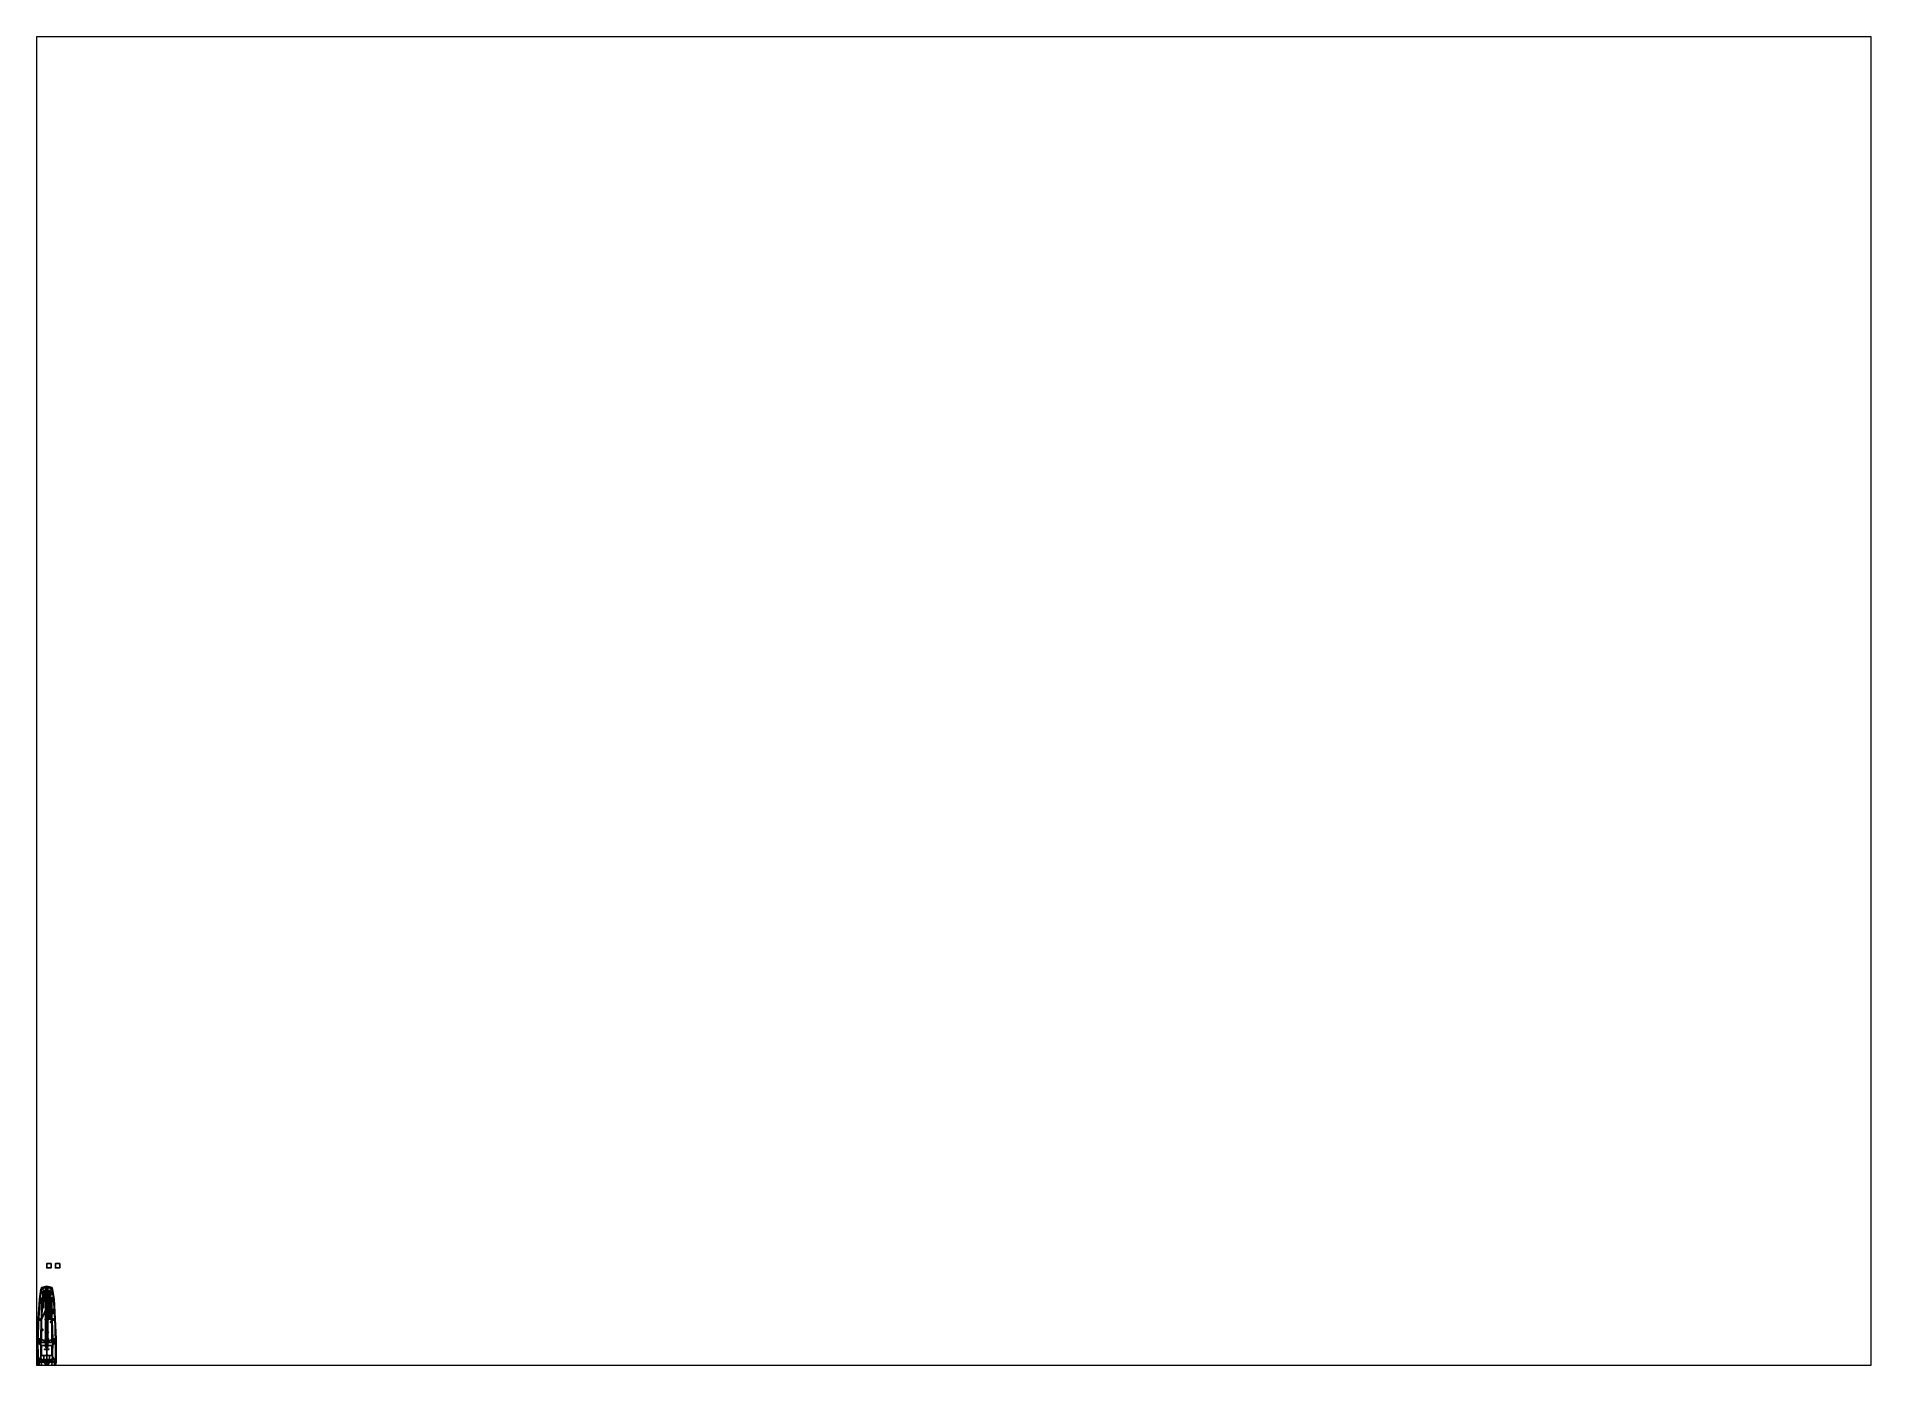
# Paper-space layout 'Layout1' of a CAD drawing. Header units: millimetres. Extents: x 28 to 251, y 20 to 181.
# The model-space entities are those that its viewports show. They can reach past a viewport. Long polylines and large blocks are cut down to what shows.
import ezdxf

# ---------------------------------------------------------------- set-up
doc = ezdxf.new("R2010")
doc.units = ezdxf.units.MM
for name, color, linetype in [('barrel', 1, 'Continuous'), ('boats', 1, 'Continuous'), ('gun', 1, 'Continuous'), ('h2', 6, 'Continuous'), ('prop', 1, 'Continuous'), ('railings', 6, 'Continuous'), ('sleeve', 5, 'Continuous'), ('superstructure', 3, 'Continuous'), ('turret', 2, 'Continuous')]:
    doc.layers.add(name, color=color, linetype=linetype)

msp = doc.modelspace()

# ---------------------------------------------------------------- linework, layer by layer
for points in [[(1, 18.29, 1), (1, 18.29), (0, 18.29), (0, 18.29, 1)], [(1, 18.29), (1, 17.29), (0, 17.29), (0, 18.29)], [(0, 18.29), (0, 17.29), (0, 17.29, 1), (0, 18.29, 1)], [(0, 18.29, 1), (0, 17.29, 1), (1, 17.29, 1), (1, 18.29, 1)], [(0, 17.29, 1), (0, 17.29), (1, 17.29), (1, 17.29, 1)], [(1, 17.29, 1), (1, 17.29), (1, 18.29), (1, 18.29, 1)], [(3, 18.29), (3, 17.29), (2, 17.29), (2, 18.29)], [(2, 18.29), (2, 17.29), (3, 17.29), (3, 18.29)], [(0, 12.73, -0.02), (-1.24, 12.43, -0.02), (-1.24, 12.73, 1.02), (0, 13.03, 1.02)], [(0, 13.03, 1.02), (-1.24, 12.73, 1.02), (1.24, 12.73, 1.02), (0, 13.03, 1.02)], [(-0.05, 12.8, -1.29), (-0.05, 11.59, -1.29), (-0.05, 11.59, -0.84), (-0.05, 12.01, -0.84)], [(-0.05, 12.8, -1.29), (-0.05, 12.01, -0.84), (-0.05, 12.01, -0.29), (-0.05, 12.8, -0.29)], [(0.05, 12.8, -0.29), (0.05, 12.8, -1.29), (-0.05, 12.8, -1.29), (-0.05, 12.8, -0.29)], [(0.05, 12.8, -1.29), (0.05, 11.59, -1.29), (-0.05, 11.59, -1.29), (-0.05, 12.8, -1.29)], [(-0.05, 12.8, -0.29), (-0.05, 12.01, -0.29), (0.05, 12.01, -0.29), (0.05, 12.8, -0.29)], [(0, 13.02, 1.02), (-0.04, 12.98, 1.02), (-0.04, 12.98, 4.1), (0, 13.02, 4.1)], [(0, 13.02, 4.1), (-0.04, 12.98, 4.1), (0, 12.94, 4.1), (0.04, 12.98, 4.1)], [(-0.04, 12.98, 1.02), (0, 12.94, 1.02), (0, 12.94, 4.1), (-0.04, 12.98, 4.1)], [(0, 12.97, 3.94), (-0.02, 12.96, 3.92), (-0.02, 12.49, 4.07), (0, 12.5, 4.09)], [(-0.02, 12.96, 3.92), (0, 12.95, 3.9), (0, 12.49, 4.05), (-0.02, 12.49, 4.07)], [(0.04, 12.98, 1.02), (0, 13.02, 1.02), (0, 13.02, 4.1), (0.04, 12.98, 4.1)], [(0, 12.94, 1.02), (0.04, 12.98, 1.02), (0.04, 12.98, 4.1), (0, 12.94, 4.1)], [(0.02, 12.96, 3.92), (0, 12.97, 3.94), (0, 12.5, 4.09), (0.02, 12.49, 4.07)], [(0, 12.95, 3.9), (0.02, 12.96, 3.92), (0.02, 12.49, 4.07), (0, 12.49, 4.05)], [(0.05, 11.59, -0.84), (0.05, 11.59, -1.29), (0.05, 12.8, -1.29), (0.05, 12.01, -0.84)], [(0.05, 12.01, -0.29), (0.05, 12.01, -0.84), (0.05, 12.8, -1.29), (0.05, 12.8, -0.29)], [(-1.63, 9.79, -0.02), (-1.93, 5.18, -0.02), (-1.93, 5.48, 0.82), (-1.63, 10.09, 0.82)], [(-1.63, 10.09, 1), (-1.93, 5.48, 1), (-1.93, 5.48, 1.02), (-1.63, 10.09, 1.02)], [(-1.63, 10.09, 1.02), (-1.93, 5.48, 1.02), (-1.2, 5.48, 1.02), (-1.2, 10.09, 1.02)], [(-0.83, 9.53, -0.86), (-1.29, 5.18, -0.86), (-1.93, 5.18, -0.02), (-1.63, 9.79, -0.02)], [(-1.24, 12.73, 1.02), (-1.63, 10.09, 1.02), (1.63, 10.09, 1.02), (1.24, 12.73, 1.02)], [(-1.24, 12.73, 1.02), (-1.29, 12.35, 1), (-1.63, 10.09, 1.02), (-1.24, 12.73, 1.02)], [(-1.24, 12.43, -0.02), (-1.63, 9.79, -0.02), (-1.63, 10.09, 0.82), (-1.29, 12.35, 0.82)], [(-1.24, 12.43, -0.02), (0, 11.61, -0.25), (-1.63, 9.79, -0.02)], [(-1.29, 12.35, 1), (-1.63, 10.09, 1), (-1.63, 10.09, 1.02), (-1.29, 12.35, 1)], [(0, 11.61, -0.25), (-0.83, 9.53, -0.86), (-1.63, 9.79, -0.02)], [(-1.35, 11.92, 1.02), (-1.42, 11.41, 1.02), (-1.42, 11.41, 1.06), (-1.35, 11.92, 1.06)], [(-1.35, 11.92, 1.06), (-1.42, 11.41, 1.06), (-1.22, 11.38, 1.06), (-1.15, 11.89, 1.06)], [(-1.42, 11.41, 1.06), (-1.42, 11.41, 1.02), (-1.22, 11.38, 1.02), (-1.22, 11.38, 1.06)], [(-1.34, 11.6, 1.18), (-1.36, 11.56, 1.18), (-1.35, 11.51, 1.18), (-1.29, 11.61, 1.18)], [(-1.34, 11.6, 1.06), (-1.36, 11.56, 1.06), (-1.36, 11.56, 1.18), (-1.34, 11.6, 1.18)], [(-1.36, 11.56, 1.06), (-1.35, 11.51, 1.06), (-1.35, 11.51, 1.18), (-1.36, 11.56, 1.18)], [(-1.15, 11.89, 1.06), (-1.15, 11.89, 1.02), (-1.35, 11.92, 1.02), (-1.35, 11.92, 1.06)], [(-1.29, 11.61, 1.18), (-1.35, 11.51, 1.18), (-1.31, 11.49, 1.18), (-1.25, 11.59, 1.18)], [(-1.35, 11.51, 1.06), (-1.31, 11.49, 1.06), (-1.31, 11.49, 1.18), (-1.35, 11.51, 1.18)], [(-1.29, 11.61, 1.06), (-1.34, 11.6, 1.06), (-1.34, 11.6, 1.18), (-1.29, 11.61, 1.18)], [(-1.31, 11.82, 1.18), (-1.33, 11.78, 1.18), (-1.32, 11.73, 1.18), (-1.26, 11.83, 1.18)], [(-1.31, 11.82, 1.06), (-1.33, 11.78, 1.06), (-1.33, 11.78, 1.18), (-1.31, 11.82, 1.18)], [(-1.33, 11.78, 1.06), (-1.32, 11.73, 1.06), (-1.32, 11.73, 1.18), (-1.33, 11.78, 1.18)], [(-1.26, 11.83, 1.18), (-1.32, 11.73, 1.18), (-1.28, 11.71, 1.18), (-1.22, 11.8, 1.18)], [(-1.32, 11.73, 1.06), (-1.28, 11.71, 1.06), (-1.28, 11.71, 1.18), (-1.32, 11.73, 1.18)], [(-1.26, 11.83, 1.06), (-1.31, 11.82, 1.06), (-1.31, 11.82, 1.18), (-1.26, 11.83, 1.18)], [(-1.25, 11.59, 1.18), (-1.31, 11.49, 1.18), (-1.26, 11.5, 1.18), (-1.24, 11.54, 1.18)], [(-1.31, 11.49, 1.06), (-1.26, 11.5, 1.06), (-1.26, 11.5, 1.18), (-1.31, 11.49, 1.18)], [(-1.24, 12.43, -0.02), (-1.29, 12.35, 0.82), (-1.29, 12.35, 1), (-1.24, 12.73, 1.02)], [(-1.25, 11.59, 1.06), (-1.29, 11.61, 1.06), (-1.29, 11.61, 1.18), (-1.25, 11.59, 1.18)], [(0, 9.83, -0.86), (0, 8.14, -1.46), (-1.29, 5.18, -0.86), (-0.83, 9.53, -0.86)], [(-1.22, 11.8, 1.18), (-1.28, 11.71, 1.18), (-1.23, 11.72, 1.18), (-1.21, 11.76, 1.18)], [(-1.28, 11.71, 1.06), (-1.23, 11.72, 1.06), (-1.23, 11.72, 1.18), (-1.28, 11.71, 1.18)], [(-1.22, 11.8, 1.06), (-1.26, 11.83, 1.06), (-1.26, 11.83, 1.18), (-1.22, 11.8, 1.18)], [(-1.26, 11.5, 1.06), (-1.24, 11.54, 1.06), (-1.24, 11.54, 1.18), (-1.26, 11.5, 1.18)], [(-1.24, 11.54, 1.06), (-1.25, 11.59, 1.06), (-1.25, 11.59, 1.18), (-1.24, 11.54, 1.18)], [(-1.24, 12.43, -0.02), (0, 12.73, -0.02), (0, 11.61, -0.25)], [(-1.23, 11.72, 1.06), (-1.21, 11.76, 1.06), (-1.21, 11.76, 1.18), (-1.23, 11.72, 1.18)], [(-1.22, 11.38, 1.06), (-1.22, 11.38, 1.02), (-1.15, 11.89, 1.02), (-1.15, 11.89, 1.06)], [(-1.21, 11.76, 1.06), (-1.22, 11.8, 1.06), (-1.22, 11.8, 1.18), (-1.21, 11.76, 1.18)], [(-0.9, 11.29, -0.77), (-0.94, 11.29, -0.87), (-0.94, 10.87, -0.87), (-0.9, 10.87, -0.77)], [(-0.94, 11.29, -0.87), (-0.9, 11.29, -0.97), (-0.9, 10.87, -0.97), (-0.94, 10.87, -0.87)], [(-0.86, 10.79, -0.93), (-0.88, 10.79, -0.87), (-0.94, 10.87, -0.87), (-0.9, 10.87, -0.97)], [(-0.88, 10.79, -0.87), (-0.86, 10.79, -0.81), (-0.9, 10.87, -0.77), (-0.94, 10.87, -0.87)], [(-0.8, 11.29, -0.73), (-0.9, 11.29, -0.77), (-0.9, 10.87, -0.77), (-0.8, 10.87, -0.73)], [(-0.9, 11.29, -0.97), (-0.8, 11.29, -1.01), (-0.8, 10.87, -1.01), (-0.9, 10.87, -0.97)], [(-0.8, 10.79, -0.95), (-0.86, 10.79, -0.93), (-0.9, 10.87, -0.97), (-0.8, 10.87, -1.01)], [(-0.86, 10.79, -0.81), (-0.8, 10.79, -0.79), (-0.8, 10.87, -0.73), (-0.9, 10.87, -0.77)], [(-0.86, 10.79, -0.81), (-0.88, 10.79, -0.87), (-0.88, 8.1, -0.83), (-0.86, 8.1, -0.77)], [(-0.88, 10.79, -0.87), (-0.86, 10.79, -0.93), (-0.86, 8.1, -0.89), (-0.88, 8.1, -0.83)], [(-0.8, 10.79, -0.79), (-0.86, 10.79, -0.81), (-0.86, 8.1, -0.77), (-0.8, 8.1, -0.75)], [(-0.86, 10.79, -0.93), (-0.8, 10.79, -0.95), (-0.8, 8.1, -0.91), (-0.86, 8.1, -0.89)], [(0, 11.61, -0.25), (0, 9.83, -0.86), (-0.83, 9.53, -0.86)], [(-0.7, 11.29, -0.77), (-0.8, 11.29, -0.73), (-0.8, 10.87, -0.73), (-0.7, 10.87, -0.77)], [(-0.8, 11.29, -1.01), (-0.7, 11.29, -0.97), (-0.7, 10.87, -0.97), (-0.8, 10.87, -1.01)], [(-0.8, 11.25, -0.02), (-0.8, 10.57, -0.02), (-0.8, 10.87, -0.73), (-0.8, 11.25, -0.73)], [(-0.8, 11.25, -0.73), (-0.8, 10.87, -0.73), (-0.8, 10.57, -0.02), (-0.8, 11.25, -0.02)], [(-0.8, 11.25, -0.73), (-0.8, 10.87, -0.73), (-0.8, 10.57, -0.02), (-0.8, 11.25, -0.02)], [(-0.8, 11.25, -0.02), (-0.8, 10.57, -0.02), (-0.8, 10.87, -0.73), (-0.8, 11.25, -0.73)], [(-0.74, 10.79, -0.93), (-0.8, 10.79, -0.95), (-0.8, 10.87, -1.01), (-0.7, 10.87, -0.97)], [(-0.8, 10.79, -0.79), (-0.74, 10.79, -0.81), (-0.7, 10.87, -0.77), (-0.8, 10.87, -0.73)], [(-0.74, 10.79, -0.81), (-0.8, 10.79, -0.79), (-0.8, 8.1, -0.75), (-0.74, 8.1, -0.77)], [(-0.8, 10.79, -0.95), (-0.74, 10.79, -0.93), (-0.74, 8.1, -0.89), (-0.8, 8.1, -0.91)], [(-0.72, 10.79, -0.87), (-0.74, 10.79, -0.93), (-0.7, 10.87, -0.97), (-0.66, 10.87, -0.87)], [(-0.74, 10.79, -0.81), (-0.72, 10.79, -0.87), (-0.66, 10.87, -0.87), (-0.7, 10.87, -0.77)], [(-0.72, 10.79, -0.87), (-0.74, 10.79, -0.81), (-0.74, 8.1, -0.77), (-0.72, 8.1, -0.83)], [(-0.74, 10.79, -0.93), (-0.72, 10.79, -0.87), (-0.72, 8.1, -0.83), (-0.74, 8.1, -0.89)], [(-0.66, 11.29, -0.87), (-0.7, 11.29, -0.77), (-0.7, 10.87, -0.77), (-0.66, 10.87, -0.87)], [(-0.7, 11.29, -0.97), (-0.66, 11.29, -0.87), (-0.66, 10.87, -0.87), (-0.7, 10.87, -0.97)], [(-0.36, 11.75, 1.04), (-0.23, 11.78, 1.04), (-0.37, 11.89, 1.04), (-0.39, 11.85, 1.04)], [(-0.39, 11.85, 1.04), (-0.37, 11.89, 1.04), (-0.37, 11.89, 1.02), (-0.39, 11.85, 1.02)], [(-0.39, 11.85, 1.02), (-0.36, 11.75, 1.02), (-0.36, 11.75, 1.04), (-0.39, 11.85, 1.04)], [(-0.37, 11.89, 1.04), (-0.27, 11.91, 1.04), (-0.27, 11.91, 1.02), (-0.37, 11.89, 1.02)], [(-0.37, 11.89, 1.04), (-0.23, 11.78, 1.04), (-0.27, 11.91, 1.04), (-0.37, 11.89, 1.04)], [(-0.34, 11.74, 1.04), (-0.28, 11.76, 1.04), (-0.23, 11.78, 1.04), (-0.36, 11.75, 1.04)], [(-0.36, 11.75, 1.02), (-0.34, 11.74, 1.02), (-0.34, 11.74, 1.04), (-0.36, 11.75, 1.04)], [(-0.34, 11.74, 1.02), (-0.28, 11.76, 1.02), (-0.28, 11.76, 1.04), (-0.34, 11.74, 1.04)], [(-0.29, 11.82, 1.14), (-0.26, 11.83, 1.13), (-0.27, 11.85, 1.04), (-0.32, 11.84, 1.04)], [(-0.28, 11.78, 1.13), (-0.29, 11.82, 1.14), (-0.32, 11.84, 1.04), (-0.31, 11.78, 1.04)], [(-0.25, 11.79, 1.12), (-0.28, 11.78, 1.13), (-0.31, 11.78, 1.04), (-0.25, 11.79, 1.04)], [(-0.26, 11.83, 1.13), (-0.29, 11.82, 1.14), (-0.1, 11.71, 1.8), (-0.07, 11.72, 1.8)], [(-0.29, 11.82, 1.14), (-0.28, 11.78, 1.13), (-0.09, 11.67, 1.8), (-0.1, 11.71, 1.8)], [(-0.28, 11.78, 1.13), (-0.25, 11.79, 1.12), (-0.06, 11.68, 1.8), (-0.09, 11.67, 1.8)], [(-0.23, 11.78, 1.04), (-0.28, 11.76, 1.04), (-0.28, 11.76, 1.02), (-0.23, 11.78, 1.02)], [(0, 12.5, 4.09), (-0.02, 12.49, 4.07), (-0.27, 12.38, 4.1), (-0.25, 12.39, 4.12)], [(-0.02, 12.49, 4.07), (0, 12.49, 4.05), (-0.25, 12.37, 4.08), (-0.27, 12.38, 4.1)], [(-0.25, 12.39, 4.12), (-0.27, 12.38, 4.1), (-0.27, -1.01, 8.33), (-0.25, -1.01, 8.34)], [(-0.27, 12.38, 4.1), (-0.25, 12.37, 4.08), (-0.25, -1.02, 8.31), (-0.27, -1.01, 8.33)], [(-0.23, 11.78, 1.04), (-0.23, 11.84, 1.04), (-0.25, 11.9, 1.04), (-0.27, 11.91, 1.04)], [(-0.27, 11.91, 1.04), (-0.25, 11.9, 1.04), (-0.25, 11.9, 1.02), (-0.27, 11.91, 1.02)], [(-0.26, 11.83, 1.13), (-0.25, 11.79, 1.12), (-0.25, 11.79, 1.04), (-0.27, 11.85, 1.04)], [(-0.01, 11.34, 1.14), (0, 11.35, 1.16), (-0.26, 11.8, 1.16), (-0.27, 11.79, 1.14)], [(0, 11.35, 1.12), (-0.01, 11.34, 1.14), (-0.27, 11.79, 1.14), (-0.26, 11.8, 1.12)], [(-0.25, 11.79, 1.12), (-0.26, 11.83, 1.13), (-0.07, 11.72, 1.8), (-0.06, 11.68, 1.8)], [(0, 11.35, 1.16), (0.01, 11.36, 1.14), (-0.25, 11.81, 1.14), (-0.26, 11.8, 1.16)], [(-0.26, 11.81, 1.14), (-0.26, 11.8, 1.16), (0.26, 11.8, 1.16), (0.26, 11.81, 1.14)], [(0.01, 11.36, 1.14), (0, 11.35, 1.12), (-0.26, 11.8, 1.12), (-0.25, 11.81, 1.14)], [(-0.26, 11.8, 1.12), (-0.26, 11.81, 1.14), (0.26, 11.81, 1.14), (0.26, 11.8, 1.12)], [(-0.26, 11.8, 1.16), (-0.26, 11.78, 1.14), (0.26, 11.78, 1.14), (0.26, 11.8, 1.16)], [(-0.26, 11.78, 1.14), (-0.26, 11.8, 1.12), (0.26, 11.8, 1.12), (0.26, 11.78, 1.14)], [(0, 12.48, 4.07), (0, 12.5, 4.09), (-0.25, 12.39, 4.12), (-0.23, 12.38, 4.1)], [(0, 12.49, 4.05), (0, 12.48, 4.07), (-0.23, 12.38, 4.1), (-0.25, 12.37, 4.08)], [(-0.23, 12.38, 4.1), (-0.25, 12.39, 4.12), (-0.25, -1.01, 8.34), (-0.23, -1.01, 8.33)], [(-0.25, 12.37, 4.08), (-0.23, 12.38, 4.1), (-0.23, -1.01, 8.33), (-0.25, -1.02, 8.31)], [(0.25, 12.37, 4.13), (0.23, 12.38, 4.1), (-0.23, 12.38, 4.1), (-0.25, 12.37, 4.13)], [(0.23, 12.38, 4.1), (0.25, 12.35, 4.09), (-0.25, 12.35, 4.09), (-0.23, 12.38, 4.1)], [(0.23, 12.34, 4.12), (0.25, 12.37, 4.13), (-0.25, 12.37, 4.13), (-0.23, 12.34, 4.12)], [(0.25, 12.35, 4.09), (0.23, 12.34, 4.12), (-0.23, 12.34, 4.12), (-0.25, 12.35, 4.09)], [(-0.25, 11.9, 1.04), (-0.23, 11.84, 1.04), (-0.23, 11.84, 1.02), (-0.25, 11.9, 1.02)], [(-0.23, 11.78, 1.02), (-0.23, 11.84, 1.02), (-0.23, 11.84, 1.04), (-0.23, 11.78, 1.04)], [(-0.02, 11.21, 1.04), (0, 11.38, 1.04), (-0.09, 11.29, 1.04), (-0.02, 11.21, 1.04)], [(0, 11.38, 1.04), (-0.05, 11.35, 1.04), (-0.09, 11.31, 1.04), (-0.09, 11.29, 1.04)], [(-0.09, 11.31, 1.04), (-0.05, 11.35, 1.04), (-0.05, 11.35, 1.02), (-0.09, 11.31, 1.02)], [(-0.09, 11.29, 1.04), (-0.09, 11.31, 1.04), (-0.09, 11.31, 1.02), (-0.09, 11.29, 1.02)], [(-0.02, 11.21, 1.04), (-0.09, 11.29, 1.04), (-0.09, 11.29, 1.02), (-0.02, 11.21, 1.02)], [(0, 12.07, -0.84), (-0.06, 12.01, -0.84), (-0.06, 12.01, -0.07), (0, 12.07, -0.07)], [(-0.06, 12.01, -0.84), (0, 11.95, -0.84), (0, 11.95, -0.07), (-0.06, 12.01, -0.07)], [(-0.05, 12.01, -0.84), (-0.05, 11.59, -0.84), (0.05, 11.59, -0.84), (0.05, 12.01, -0.84)], [(-0.05, 11.59, -0.84), (-0.05, 11.59, -1.29), (0.05, 11.59, -1.29), (0.05, 11.59, -0.84)], [(0, 11.38, 1.02), (-0.05, 11.35, 1.02), (-0.05, 11.35, 1.04), (0, 11.38, 1.04)], [(-0.03, 11.34, 1.13), (0, 11.36, 1.12), (0, 11.36, 1.04), (-0.04, 11.32, 1.04)], [(0, 11.32, 1.14), (-0.03, 11.34, 1.13), (-0.04, 11.32, 1.04), (0, 11.28, 1.04)], [(0, 11.36, 1.12), (-0.03, 11.34, 1.13), (-0.03, 11.56, 1.8), (0, 11.59, 1.8)], [(-0.03, 11.34, 1.13), (0, 11.32, 1.14), (0, 11.54, 1.8), (-0.03, 11.56, 1.8)], [(0.09, 11.29, 1.04), (0, 11.38, 1.04), (-0.02, 11.21, 1.04), (0.02, 11.21, 1.04)], [(0.02, 11.21, 1.04), (-0.02, 11.21, 1.04), (-0.02, 11.21, 1.02), (0.02, 11.21, 1.02)], [(0.26, 11.8, 1.16), (0.25, 11.81, 1.14), (-0.01, 11.36, 1.14), (0, 11.35, 1.16)], [(0.25, 11.81, 1.14), (0.26, 11.8, 1.12), (0, 11.35, 1.12), (-0.01, 11.36, 1.14)], [(0.02, 12.49, 4.07), (0, 12.5, 4.09), (0.25, 12.39, 4.12), (0.27, 12.38, 4.1)], [(0, 12.5, 4.09), (0, 12.48, 4.07), (0.23, 12.38, 4.1), (0.25, 12.39, 4.12)], [(0, 12.48, 4.07), (0, 12.49, 4.05), (0.25, 12.37, 4.08), (0.23, 12.38, 4.1)], [(0, 12.49, 4.05), (0.02, 12.49, 4.07), (0.27, 12.38, 4.1), (0.25, 12.37, 4.08)], [(0.06, 12.01, -0.84), (0, 12.07, -0.84), (0, 12.07, -0.07), (0.06, 12.01, -0.07)], [(0, 11.95, -0.84), (0.06, 12.01, -0.84), (0.06, 12.01, -0.07), (0, 11.95, -0.07)], [(0.27, 11.79, 1.14), (0.26, 11.8, 1.16), (0, 11.35, 1.16), (0.01, 11.34, 1.14)], [(0.26, 11.8, 1.12), (0.27, 11.79, 1.14), (0.01, 11.34, 1.14), (0, 11.35, 1.12)], [(0.02, 11.34, 1.13), (0, 11.36, 1.12), (0, 11.59, 1.8), (0.02, 11.56, 1.8)], [(0, 11.32, 1.14), (0.02, 11.34, 1.13), (0.02, 11.56, 1.8), (0, 11.54, 1.8)], [(0, 11.38, 1.04), (0.05, 11.35, 1.04), (0.05, 11.35, 1.02), (0, 11.38, 1.02)], [(0.09, 11.31, 1.04), (0.05, 11.35, 1.04), (0, 11.38, 1.04), (0.09, 11.29, 1.04)], [(0, 11.36, 1.12), (0.02, 11.34, 1.13), (0.04, 11.32, 1.04), (0, 11.36, 1.04)], [(0.02, 11.34, 1.13), (0, 11.32, 1.14), (0, 11.28, 1.04), (0.04, 11.32, 1.04)], [(0.02, 11.21, 1.02), (0.09, 11.29, 1.02), (0.09, 11.29, 1.04), (0.02, 11.21, 1.04)], [(0.09, 11.31, 1.02), (0.05, 11.35, 1.02), (0.05, 11.35, 1.04), (0.09, 11.31, 1.04)], [(0.26, 11.83, 1.13), (0.25, 11.79, 1.12), (0.06, 11.68, 1.8), (0.07, 11.72, 1.8)], [(0.25, 11.79, 1.12), (0.28, 11.78, 1.13), (0.09, 11.67, 1.8), (0.06, 11.68, 1.8)], [(0.29, 11.82, 1.14), (0.26, 11.83, 1.13), (0.07, 11.72, 1.8), (0.1, 11.71, 1.8)], [(0.28, 11.78, 1.13), (0.29, 11.82, 1.14), (0.1, 11.71, 1.8), (0.09, 11.67, 1.8)], [(0.09, 11.29, 1.02), (0.09, 11.31, 1.02), (0.09, 11.31, 1.04), (0.09, 11.29, 1.04)], [(0.25, 12.39, 4.12), (0.23, 12.38, 4.1), (0.23, -1.01, 8.33), (0.25, -1.01, 8.34)], [(0.23, 12.38, 4.1), (0.25, 12.37, 4.08), (0.25, -1.02, 8.31), (0.23, -1.01, 8.33)], [(0.25, 11.9, 1.04), (0.23, 11.84, 1.04), (0.23, 11.78, 1.04), (0.27, 11.91, 1.04)], [(0.27, 11.91, 1.04), (0.23, 11.78, 1.04), (0.39, 11.85, 1.04), (0.37, 11.89, 1.04)], [(0.25, 11.9, 1.02), (0.23, 11.84, 1.02), (0.23, 11.84, 1.04), (0.25, 11.9, 1.04)], [(0.39, 11.85, 1.04), (0.23, 11.78, 1.04), (0.36, 11.75, 1.04), (0.39, 11.85, 1.04)], [(0.23, 11.78, 1.04), (0.23, 11.84, 1.04), (0.23, 11.84, 1.02), (0.23, 11.78, 1.02)], [(0.23, 11.78, 1.04), (0.28, 11.76, 1.04), (0.34, 11.74, 1.04), (0.36, 11.75, 1.04)], [(0.23, 11.78, 1.02), (0.28, 11.76, 1.02), (0.28, 11.76, 1.04), (0.23, 11.78, 1.04)], [(0.27, 12.38, 4.1), (0.25, 12.39, 4.12), (0.25, -1.01, 8.34), (0.27, -1.01, 8.33)], [(0.25, 12.37, 4.08), (0.27, 12.38, 4.1), (0.27, -1.01, 8.33), (0.25, -1.02, 8.31)], [(0.27, 11.91, 1.02), (0.25, 11.9, 1.02), (0.25, 11.9, 1.04), (0.27, 11.91, 1.04)], [(0.25, 11.79, 1.12), (0.26, 11.83, 1.13), (0.27, 11.85, 1.04), (0.25, 11.79, 1.04)], [(0.28, 11.78, 1.13), (0.25, 11.79, 1.12), (0.25, 11.79, 1.04), (0.31, 11.78, 1.04)], [(0.26, 11.83, 1.13), (0.29, 11.82, 1.14), (0.32, 11.84, 1.04), (0.27, 11.85, 1.04)], [(0.37, 11.89, 1.02), (0.27, 11.91, 1.02), (0.27, 11.91, 1.04), (0.37, 11.89, 1.04)], [(0.29, 11.82, 1.14), (0.28, 11.78, 1.13), (0.31, 11.78, 1.04), (0.32, 11.84, 1.04)], [(0.34, 11.74, 1.04), (0.28, 11.76, 1.04), (0.28, 11.76, 1.02), (0.34, 11.74, 1.02)], [(0.36, 11.75, 1.04), (0.34, 11.74, 1.04), (0.34, 11.74, 1.02), (0.36, 11.75, 1.02)], [(0.39, 11.85, 1.04), (0.36, 11.75, 1.04), (0.36, 11.75, 1.02), (0.39, 11.85, 1.02)], [(0.37, 11.89, 1.04), (0.39, 11.85, 1.04), (0.39, 11.85, 1.02), (0.37, 11.89, 1.02)], [(0.66, 11.29, -0.87), (0.7, 11.29, -0.97), (0.7, 10.87, -0.97), (0.66, 10.87, -0.87)], [(0.7, 11.29, -0.77), (0.66, 11.29, -0.87), (0.66, 10.87, -0.87), (0.7, 10.87, -0.77)], [(0.74, 10.79, -0.93), (0.72, 10.79, -0.87), (0.66, 10.87, -0.87), (0.7, 10.87, -0.97)], [(0.72, 10.79, -0.87), (0.74, 10.79, -0.81), (0.7, 10.87, -0.77), (0.66, 10.87, -0.87)], [(0.7, 11.29, -0.97), (0.8, 11.29, -1.01), (0.8, 10.87, -1.01), (0.7, 10.87, -0.97)], [(0.8, 11.29, -0.73), (0.7, 11.29, -0.77), (0.7, 10.87, -0.77), (0.8, 10.87, -0.73)], [(0.8, 10.79, -0.95), (0.74, 10.79, -0.93), (0.7, 10.87, -0.97), (0.8, 10.87, -1.01)], [(0.74, 10.79, -0.81), (0.8, 10.79, -0.79), (0.8, 10.87, -0.73), (0.7, 10.87, -0.77)], [(0.72, 10.79, -0.87), (0.74, 10.79, -0.93), (0.74, 8.1, -0.89), (0.72, 8.1, -0.83)], [(0.74, 10.79, -0.81), (0.72, 10.79, -0.87), (0.72, 8.1, -0.83), (0.74, 8.1, -0.77)], [(0.74, 10.79, -0.93), (0.8, 10.79, -0.95), (0.8, 8.1, -0.91), (0.74, 8.1, -0.89)], [(0.8, 10.79, -0.79), (0.74, 10.79, -0.81), (0.74, 8.1, -0.77), (0.8, 8.1, -0.75)], [(0.8, 11.29, -1.01), (0.9, 11.29, -0.97), (0.9, 10.87, -0.97), (0.8, 10.87, -1.01)], [(0.9, 11.29, -0.77), (0.8, 11.29, -0.73), (0.8, 10.87, -0.73), (0.9, 10.87, -0.77)], [(0.8, 11.25, -0.73), (0.8, 10.87, -0.73), (0.8, 10.57, -0.02), (0.8, 11.25, -0.02)], [(0.8, 11.25, -0.02), (0.8, 10.57, -0.02), (0.8, 10.87, -0.73), (0.8, 11.25, -0.73)], [(0.8, 11.25, -0.73), (0.8, 10.87, -0.73), (0.8, 10.57, -0.02), (0.8, 11.25, -0.02)], [(0.8, 11.25, -0.02), (0.8, 10.57, -0.02), (0.8, 10.87, -0.73), (0.8, 11.25, -0.73)], [(0.86, 10.79, -0.93), (0.8, 10.79, -0.95), (0.8, 10.87, -1.01), (0.9, 10.87, -0.97)], [(0.8, 10.79, -0.79), (0.86, 10.79, -0.81), (0.9, 10.87, -0.77), (0.8, 10.87, -0.73)], [(0.8, 10.79, -0.95), (0.86, 10.79, -0.93), (0.86, 8.1, -0.89), (0.8, 8.1, -0.91)], [(0.86, 10.79, -0.81), (0.8, 10.79, -0.79), (0.8, 8.1, -0.75), (0.86, 8.1, -0.77)], [(0.88, 10.79, -0.87), (0.86, 10.79, -0.93), (0.9, 10.87, -0.97), (0.94, 10.87, -0.87)], [(0.86, 10.79, -0.81), (0.88, 10.79, -0.87), (0.94, 10.87, -0.87), (0.9, 10.87, -0.77)], [(0.86, 10.79, -0.93), (0.88, 10.79, -0.87), (0.88, 8.1, -0.83), (0.86, 8.1, -0.89)], [(0.88, 10.79, -0.87), (0.86, 10.79, -0.81), (0.86, 8.1, -0.77), (0.88, 8.1, -0.83)], [(0.9, 11.29, -0.97), (0.94, 11.29, -0.87), (0.94, 10.87, -0.87), (0.9, 10.87, -0.97)], [(0.94, 11.29, -0.87), (0.9, 11.29, -0.77), (0.9, 10.87, -0.77), (0.94, 10.87, -0.87)], [(1.35, 11.92, 1.06), (1.35, 11.92, 1.02), (1.15, 11.89, 1.02), (1.15, 11.89, 1.06)], [(1.15, 11.89, 1.06), (1.22, 11.38, 1.06), (1.42, 11.41, 1.06), (1.35, 11.92, 1.06)], [(1.15, 11.89, 1.02), (1.22, 11.38, 1.02), (1.22, 11.38, 1.06), (1.15, 11.89, 1.06)], [(1.24, 10.36, 1.02), (1.2, 10.27, 1.02), (1.2, 10.27, 1.9), (1.24, 10.36, 1.98)], [(1.24, 10.36, 1.98), (1.2, 10.27, 1.9), (1.2, 10.17, 2.06), (1.24, 10.17, 2.22)], [(1.2, 10.27, 1.9), (1.24, 10.18, 1.8), (1.24, 10.17, 1.9), (1.2, 10.17, 2.06)], [(1.2, 10.27, 1.02), (1.24, 10.18, 1.02), (1.24, 10.18, 1.8), (1.2, 10.27, 1.9)], [(1.24, 10.07, 1.9), (1.2, 10.04, 2.06), (1.2, 10.17, 2.06), (1.24, 10.17, 1.9)], [(1.2, 10.04, 2.06), (1.24, 10.01, 2.22), (1.24, 10.17, 2.22), (1.2, 10.17, 2.06)], [(1.2, 10.09, 1.02), (1.2, 5.48, 1.02), (1.93, 5.48, 1.02), (1.63, 10.09, 1.02)], [(1.42, 10.07, 1.9), (1.46, 10.04, 2.06), (1.2, 10.04, 2.06), (1.24, 10.07, 1.9)], [(1.46, 10.04, 2.06), (1.42, 10.01, 2.22), (1.24, 10.01, 2.22), (1.2, 10.04, 2.06)], [(1.22, 11.8, 1.18), (1.21, 11.76, 1.18), (1.23, 11.72, 1.18), (1.26, 11.83, 1.18)], [(1.22, 11.8, 1.06), (1.21, 11.76, 1.06), (1.21, 11.76, 1.18), (1.22, 11.8, 1.18)], [(1.21, 11.76, 1.06), (1.23, 11.72, 1.06), (1.23, 11.72, 1.18), (1.21, 11.76, 1.18)], [(1.26, 11.83, 1.06), (1.22, 11.8, 1.06), (1.22, 11.8, 1.18), (1.26, 11.83, 1.18)], [(1.22, 11.38, 1.06), (1.22, 11.38, 1.02), (1.42, 11.41, 1.02), (1.42, 11.41, 1.06)], [(1.26, 11.83, 1.18), (1.23, 11.72, 1.18), (1.28, 11.71, 1.18), (1.31, 11.82, 1.18)], [(1.23, 11.72, 1.06), (1.28, 11.71, 1.06), (1.28, 11.71, 1.18), (1.23, 11.72, 1.18)], [(1.25, 11.59, 1.18), (1.24, 11.54, 1.18), (1.26, 11.5, 1.18), (1.29, 11.61, 1.18)], [(1.25, 11.59, 1.06), (1.24, 11.54, 1.06), (1.24, 11.54, 1.18), (1.25, 11.59, 1.18)], [(1.24, 11.54, 1.06), (1.26, 11.5, 1.06), (1.26, 11.5, 1.18), (1.24, 11.54, 1.18)], [(1.33, 10.4, 1.02), (1.24, 10.36, 1.02), (1.24, 10.36, 1.98), (1.33, 10.4, 2.02)], [(1.33, 10.4, 2.02), (1.24, 10.36, 1.98), (1.24, 10.17, 2.22), (1.33, 10.17, 2.33)], [(1.24, 10.18, 1.02), (1.33, 10.14, 1.02), (1.33, 10.14, 1.8), (1.24, 10.18, 1.8)], [(1.24, 10.18, 1.8), (1.33, 10.14, 1.8), (1.33, 10.14, 1.8), (1.24, 10.17, 1.9)], [(1.33, 10.09, 1.8), (1.24, 10.07, 1.9), (1.24, 10.17, 1.9), (1.33, 10.14, 1.8)], [(1.24, 10.01, 2.22), (1.33, 9.99, 2.33), (1.33, 10.17, 2.33), (1.24, 10.17, 2.22)], [(1.33, 10.09, 1.8), (1.42, 10.07, 1.9), (1.24, 10.07, 1.9), (1.33, 10.09, 1.8)], [(1.42, 10.01, 2.22), (1.33, 9.99, 2.33), (1.33, 9.99, 2.33), (1.24, 10.01, 2.22)], [(1.29, 11.61, 1.06), (1.25, 11.59, 1.06), (1.25, 11.59, 1.18), (1.29, 11.61, 1.18)], [(1.31, 11.82, 1.06), (1.26, 11.83, 1.06), (1.26, 11.83, 1.18), (1.31, 11.82, 1.18)], [(1.29, 11.61, 1.18), (1.26, 11.5, 1.18), (1.31, 11.49, 1.18), (1.34, 11.6, 1.18)], [(1.26, 11.5, 1.06), (1.31, 11.49, 1.06), (1.31, 11.49, 1.18), (1.26, 11.5, 1.18)], [(1.31, 11.82, 1.18), (1.28, 11.71, 1.18), (1.32, 11.73, 1.18), (1.33, 11.78, 1.18)], [(1.28, 11.71, 1.06), (1.32, 11.73, 1.06), (1.32, 11.73, 1.18), (1.28, 11.71, 1.18)], [(1.34, 12.35, 0.82), (1.68, 10.09, 0.82), (1.63, 10.09, 0.82), (1.29, 12.35, 0.82)], [(1.34, 12.35, 1), (1.34, 12.35, 0.82), (1.29, 12.35, 0.82), (1.29, 12.35, 1)], [(1.29, 12.35, 1), (1.63, 10.09, 1), (1.68, 10.09, 1), (1.34, 12.35, 1)], [(1.34, 11.6, 1.06), (1.29, 11.61, 1.06), (1.29, 11.61, 1.18), (1.34, 11.6, 1.18)], [(1.33, 11.78, 1.06), (1.31, 11.82, 1.06), (1.31, 11.82, 1.18), (1.33, 11.78, 1.18)], [(1.34, 11.6, 1.18), (1.31, 11.49, 1.18), (1.35, 11.51, 1.18), (1.36, 11.56, 1.18)], [(1.31, 11.49, 1.06), (1.35, 11.51, 1.06), (1.35, 11.51, 1.18), (1.31, 11.49, 1.18)], [(1.32, 11.73, 1.06), (1.33, 11.78, 1.06), (1.33, 11.78, 1.18), (1.32, 11.73, 1.18)], [(1.42, 10.36, 1.02), (1.33, 10.4, 1.02), (1.33, 10.4, 2.02), (1.42, 10.36, 1.98)], [(1.42, 10.36, 1.98), (1.33, 10.4, 2.02), (1.33, 10.17, 2.33), (1.42, 10.17, 2.22)], [(1.33, 10.14, 1.02), (1.42, 10.18, 1.02), (1.42, 10.18, 1.8), (1.33, 10.14, 1.8)], [(1.33, 10.14, 1.8), (1.42, 10.18, 1.8), (1.42, 10.17, 1.9), (1.33, 10.14, 1.8)], [(1.42, 10.07, 1.9), (1.33, 10.09, 1.8), (1.33, 10.14, 1.8), (1.42, 10.17, 1.9)], [(1.33, 9.99, 2.33), (1.42, 10.01, 2.22), (1.42, 10.17, 2.22), (1.33, 10.17, 2.33)], [(1.68, 10.09, 1), (1.68, 10.09, 0.82), (1.34, 12.35, 0.82), (1.34, 12.35, 1)], [(1.36, 11.56, 1.06), (1.34, 11.6, 1.06), (1.34, 11.6, 1.18), (1.36, 11.56, 1.18)], [(1.42, 11.41, 1.06), (1.42, 11.41, 1.02), (1.35, 11.92, 1.02), (1.35, 11.92, 1.06)], [(1.35, 11.51, 1.06), (1.36, 11.56, 1.06), (1.36, 11.56, 1.18), (1.35, 11.51, 1.18)], [(1.46, 10.27, 1.02), (1.42, 10.36, 1.02), (1.42, 10.36, 1.98), (1.46, 10.27, 1.9)], [(1.46, 10.27, 1.9), (1.42, 10.36, 1.98), (1.42, 10.17, 2.22), (1.46, 10.17, 2.06)], [(1.42, 10.18, 1.8), (1.46, 10.27, 1.9), (1.46, 10.17, 2.06), (1.42, 10.17, 1.9)], [(1.42, 10.18, 1.02), (1.46, 10.27, 1.02), (1.46, 10.27, 1.9), (1.42, 10.18, 1.8)], [(1.46, 10.04, 2.06), (1.42, 10.07, 1.9), (1.42, 10.17, 1.9), (1.46, 10.17, 2.06)], [(1.42, 10.01, 2.22), (1.46, 10.04, 2.06), (1.46, 10.17, 2.06), (1.42, 10.17, 2.22)], [(1.68, 10.09, 0.82), (1.98, 5.48, 0.82), (1.93, 5.48, 0.82), (1.63, 10.09, 0.82)], [(1.63, 10.09, 1), (1.93, 5.48, 1), (1.98, 5.48, 1), (1.68, 10.09, 1)], [(1.98, 5.48, 1), (1.98, 5.48, 0.82), (1.68, 10.09, 0.82), (1.68, 10.09, 1)], [(-1.93, 5.18, -0.02), (-2.09, 0.56, -0.02), (-2.09, 0.86, 0.82), (-1.93, 5.48, 0.82)], [(-1.93, 5.48, 1), (-2.09, 0.86, 1), (-2.09, 0.86, 1.02), (-1.93, 5.48, 1.02)], [(-1.93, 5.48, 1.02), (-2.09, 0.86, 1.02), (-1.2, 0.86, 1.02), (-1.2, 5.48, 1.02)], [(-1.29, 5.18, -0.86), (-1.39, 0.84, -0.86), (-2.09, 0.56, -0.02), (-1.93, 5.18, -0.02)], [(0, 8.14, -1.46), (0, 0, -1.26), (-1.39, 0.84, -0.86), (-1.29, 5.18, -0.86)], [(-0.36, 5.28, 1.9), (-0.23, 5.31, 1.9), (-0.37, 5.42, 1.9), (-0.39, 5.38, 1.9)], [(-0.39, 5.38, 1.9), (-0.37, 5.42, 1.9), (-0.37, 5.42, 1.88), (-0.39, 5.38, 1.88)], [(-0.39, 5.38, 1.88), (-0.36, 5.28, 1.88), (-0.36, 5.28, 1.9), (-0.39, 5.38, 1.9)], [(-0.37, 5.42, 1.9), (-0.27, 5.44, 1.9), (-0.27, 5.44, 1.88), (-0.37, 5.42, 1.88)], [(-0.37, 5.42, 1.9), (-0.23, 5.31, 1.9), (-0.27, 5.44, 1.9), (-0.37, 5.42, 1.9)], [(-0.34, 5.27, 1.9), (-0.28, 5.29, 1.9), (-0.23, 5.31, 1.9), (-0.36, 5.28, 1.9)], [(-0.36, 5.28, 1.88), (-0.34, 5.27, 1.88), (-0.34, 5.27, 1.9), (-0.36, 5.28, 1.9)], [(-0.34, 5.27, 1.88), (-0.28, 5.29, 1.88), (-0.28, 5.29, 1.9), (-0.34, 5.27, 1.9)], [(-0.29, 5.35, 2), (-0.26, 5.36, 1.99), (-0.27, 5.38, 1.9), (-0.32, 5.36, 1.9)], [(-0.28, 5.31, 1.99), (-0.29, 5.35, 2), (-0.32, 5.36, 1.9), (-0.31, 5.31, 1.9)], [(-0.25, 5.32, 1.98), (-0.28, 5.31, 1.99), (-0.31, 5.31, 1.9), (-0.25, 5.32, 1.9)], [(-0.26, 5.36, 1.99), (-0.29, 5.35, 2), (-0.1, 5.24, 2.66), (-0.07, 5.25, 2.66)], [(-0.29, 5.35, 2), (-0.28, 5.31, 1.99), (-0.09, 5.2, 2.66), (-0.1, 5.24, 2.66)], [(-0.28, 5.31, 1.99), (-0.25, 5.32, 1.98), (-0.06, 5.21, 2.66), (-0.09, 5.2, 2.66)], [(-0.23, 5.31, 1.9), (-0.28, 5.29, 1.9), (-0.28, 5.29, 1.88), (-0.23, 5.31, 1.88)], [(-0.23, 5.31, 1.9), (-0.23, 5.37, 1.9), (-0.25, 5.43, 1.9), (-0.27, 5.44, 1.9)], [(-0.27, 5.44, 1.9), (-0.25, 5.43, 1.9), (-0.25, 5.43, 1.88), (-0.27, 5.44, 1.88)], [(-0.26, 5.36, 1.99), (-0.25, 5.32, 1.98), (-0.25, 5.32, 1.9), (-0.27, 5.38, 1.9)], [(-0.01, 4.87, 2), (0, 4.88, 2.02), (-0.26, 5.33, 2.02), (-0.27, 5.32, 2)], [(0, 4.88, 1.99), (-0.01, 4.87, 2), (-0.27, 5.32, 2), (-0.26, 5.33, 1.99)], [(-0.25, 5.32, 1.98), (-0.26, 5.36, 1.99), (-0.07, 5.25, 2.66), (-0.06, 5.21, 2.66)], [(0, 4.88, 2.02), (0.01, 4.89, 2), (-0.25, 5.34, 2), (-0.26, 5.33, 2.02)], [(-0.26, 5.34, 2), (-0.26, 5.33, 2.02), (0.26, 5.33, 2.02), (0.26, 5.34, 2)], [(0.01, 4.89, 2), (0, 4.88, 1.99), (-0.26, 5.33, 1.99), (-0.25, 5.34, 2)], [(-0.26, 5.33, 1.99), (-0.26, 5.34, 2), (0.26, 5.34, 2), (0.26, 5.33, 1.99)], [(-0.26, 5.33, 2.02), (-0.26, 5.31, 2), (0.26, 5.31, 2), (0.26, 5.33, 2.02)], [(-0.26, 5.31, 2), (-0.26, 5.33, 1.99), (0.26, 5.33, 1.99), (0.26, 5.31, 2)], [(-0.25, 5.43, 1.9), (-0.23, 5.37, 1.9), (-0.23, 5.37, 1.88), (-0.25, 5.43, 1.88)], [(-0.23, 5.31, 1.88), (-0.23, 5.37, 1.88), (-0.23, 5.37, 1.9), (-0.23, 5.31, 1.9)], [(-0.02, 4.74, 1.9), (0, 4.91, 1.9), (-0.09, 4.82, 1.9), (-0.02, 4.74, 1.9)], [(0, 4.91, 1.9), (-0.05, 4.88, 1.9), (-0.09, 4.84, 1.9), (-0.09, 4.82, 1.9)], [(-0.09, 4.84, 1.9), (-0.05, 4.88, 1.9), (-0.05, 4.88, 1.88), (-0.09, 4.84, 1.88)], [(-0.09, 4.82, 1.9), (-0.09, 4.84, 1.9), (-0.09, 4.84, 1.88), (-0.09, 4.82, 1.88)], [(-0.02, 4.74, 1.9), (-0.09, 4.82, 1.9), (-0.09, 4.82, 1.88), (-0.02, 4.74, 1.88)], [(0, 4.91, 1.88), (-0.05, 4.88, 1.88), (-0.05, 4.88, 1.9), (0, 4.91, 1.9)], [(-0.03, 4.87, 1.99), (0, 4.89, 1.98), (0, 4.89, 1.9), (-0.04, 4.85, 1.9)], [(0, 4.85, 2), (-0.03, 4.87, 1.99), (-0.04, 4.85, 1.9), (0, 4.81, 1.9)], [(0, 4.89, 1.98), (-0.03, 4.87, 1.99), (-0.03, 5.09, 2.66), (0, 5.11, 2.66)], [(-0.03, 4.87, 1.99), (0, 4.85, 2), (0, 5.06, 2.66), (-0.03, 5.09, 2.66)], [(0.09, 4.82, 1.9), (0, 4.91, 1.9), (-0.02, 4.74, 1.9), (0.02, 4.74, 1.9)], [(0.02, 4.74, 1.9), (-0.02, 4.74, 1.9), (-0.02, 4.74, 1.88), (0.02, 4.74, 1.88)], [(0.26, 5.33, 2.02), (0.25, 5.34, 2), (-0.01, 4.89, 2), (0, 4.88, 2.02)], [(0.25, 5.34, 2), (0.26, 5.33, 1.99), (0, 4.88, 1.99), (-0.01, 4.89, 2)], [(0.27, 5.32, 2), (0.26, 5.33, 2.02), (0, 4.88, 2.02), (0.01, 4.87, 2)], [(0.26, 5.33, 1.99), (0.27, 5.32, 2), (0.01, 4.87, 2), (0, 4.88, 1.99)], [(0.02, 4.87, 1.99), (0, 4.89, 1.98), (0, 5.11, 2.66), (0.02, 5.09, 2.66)], [(0, 4.85, 2), (0.02, 4.87, 1.99), (0.02, 5.09, 2.66), (0, 5.06, 2.66)], [(0, 4.91, 1.9), (0.05, 4.88, 1.9), (0.05, 4.88, 1.88), (0, 4.91, 1.88)], [(0.09, 4.84, 1.9), (0.05, 4.88, 1.9), (0, 4.91, 1.9), (0.09, 4.82, 1.9)], [(0, 4.89, 1.98), (0.02, 4.87, 1.99), (0.04, 4.85, 1.9), (0, 4.89, 1.9)], [(0.02, 4.87, 1.99), (0, 4.85, 2), (0, 4.81, 1.9), (0.04, 4.85, 1.9)], [(0.02, 4.74, 1.88), (0.09, 4.82, 1.88), (0.09, 4.82, 1.9), (0.02, 4.74, 1.9)], [(0.09, 4.84, 1.88), (0.05, 4.88, 1.88), (0.05, 4.88, 1.9), (0.09, 4.84, 1.9)], [(0.26, 5.36, 1.99), (0.25, 5.32, 1.98), (0.06, 5.21, 2.66), (0.07, 5.25, 2.66)], [(0.25, 5.32, 1.98), (0.28, 5.31, 1.99), (0.09, 5.2, 2.66), (0.06, 5.21, 2.66)], [(0.29, 5.35, 2), (0.26, 5.36, 1.99), (0.07, 5.25, 2.66), (0.1, 5.24, 2.66)], [(0.28, 5.31, 1.99), (0.29, 5.35, 2), (0.1, 5.24, 2.66), (0.09, 5.2, 2.66)], [(0.09, 4.82, 1.88), (0.09, 4.84, 1.88), (0.09, 4.84, 1.9), (0.09, 4.82, 1.9)], [(0.25, 5.43, 1.9), (0.23, 5.37, 1.9), (0.23, 5.31, 1.9), (0.27, 5.44, 1.9)], [(0.27, 5.44, 1.9), (0.23, 5.31, 1.9), (0.39, 5.38, 1.9), (0.37, 5.42, 1.9)], [(0.25, 5.43, 1.88), (0.23, 5.37, 1.88), (0.23, 5.37, 1.9), (0.25, 5.43, 1.9)], [(0.39, 5.38, 1.9), (0.23, 5.31, 1.9), (0.36, 5.28, 1.9), (0.39, 5.38, 1.9)], [(0.23, 5.31, 1.9), (0.23, 5.37, 1.9), (0.23, 5.37, 1.88), (0.23, 5.31, 1.88)], [(0.23, 5.31, 1.9), (0.28, 5.29, 1.9), (0.34, 5.27, 1.9), (0.36, 5.28, 1.9)], [(0.23, 5.31, 1.88), (0.28, 5.29, 1.88), (0.28, 5.29, 1.9), (0.23, 5.31, 1.9)], [(0.27, 5.44, 1.88), (0.25, 5.43, 1.88), (0.25, 5.43, 1.9), (0.27, 5.44, 1.9)], [(0.25, 5.32, 1.98), (0.26, 5.36, 1.99), (0.27, 5.38, 1.9), (0.25, 5.32, 1.9)], [(0.28, 5.31, 1.99), (0.25, 5.32, 1.98), (0.25, 5.32, 1.9), (0.31, 5.31, 1.9)], [(0.26, 5.36, 1.99), (0.29, 5.35, 2), (0.32, 5.36, 1.9), (0.27, 5.38, 1.9)], [(0.37, 5.42, 1.88), (0.27, 5.44, 1.88), (0.27, 5.44, 1.9), (0.37, 5.42, 1.9)], [(0.29, 5.35, 2), (0.28, 5.31, 1.99), (0.31, 5.31, 1.9), (0.32, 5.36, 1.9)], [(0.34, 5.27, 1.9), (0.28, 5.29, 1.9), (0.28, 5.29, 1.88), (0.34, 5.27, 1.88)], [(0.36, 5.28, 1.9), (0.34, 5.27, 1.9), (0.34, 5.27, 1.88), (0.36, 5.28, 1.88)], [(0.39, 5.38, 1.9), (0.36, 5.28, 1.9), (0.36, 5.28, 1.88), (0.39, 5.38, 1.88)], [(0.37, 5.42, 1.9), (0.39, 5.38, 1.9), (0.39, 5.38, 1.88), (0.37, 5.42, 1.88)], [(0.93, 4.99, 2.26), (0.89, 4.9, 2.18), (0.89, 4.8, 2.34), (0.93, 4.8, 2.5)], [(0.93, 4.99, 1.88), (0.89, 4.9, 1.88), (0.89, 4.9, 2.18), (0.93, 4.99, 2.26)], [(0.89, 4.9, 2.18), (0.93, 4.81, 2.08), (0.93, 4.8, 2.18), (0.89, 4.8, 2.34)], [(0.89, 4.9, 1.88), (0.93, 4.81, 1.88), (0.93, 4.81, 2.08), (0.89, 4.9, 2.18)], [(0.93, 4.7, 2.18), (0.89, 4.67, 2.34), (0.89, 4.8, 2.34), (0.93, 4.8, 2.18)], [(0.89, 4.67, 2.34), (0.93, 4.64, 2.5), (0.93, 4.8, 2.5), (0.89, 4.8, 2.34)], [(1.11, 4.7, 2.18), (1.15, 4.67, 2.34), (0.89, 4.67, 2.34), (0.93, 4.7, 2.18)], [(1.15, 4.67, 2.34), (1.11, 4.64, 2.5), (0.93, 4.64, 2.5), (0.89, 4.67, 2.34)], [(1.02, 5.03, 1.88), (0.93, 4.99, 1.88), (0.93, 4.99, 2.26), (1.02, 5.03, 2.3)], [(1.02, 5.03, 2.3), (0.93, 4.99, 2.26), (0.93, 4.8, 2.5), (1.02, 4.8, 2.61)], [(0.93, 4.81, 1.88), (1.02, 4.77, 1.88), (1.02, 4.77, 2.08), (0.93, 4.81, 2.08)], [(0.93, 4.81, 2.08), (1.02, 4.77, 2.08), (1.02, 4.77, 2.08), (0.93, 4.8, 2.18)], [(1.02, 4.72, 2.08), (0.93, 4.7, 2.18), (0.93, 4.8, 2.18), (1.02, 4.77, 2.08)], [(0.93, 4.64, 2.5), (1.02, 4.62, 2.61), (1.02, 4.8, 2.61), (0.93, 4.8, 2.5)], [(1.02, 4.72, 2.08), (1.11, 4.7, 2.18), (0.93, 4.7, 2.18), (1.02, 4.72, 2.08)], [(1.11, 4.64, 2.5), (1.02, 4.62, 2.61), (1.02, 4.62, 2.61), (0.93, 4.64, 2.5)], [(1.11, 4.99, 1.88), (1.02, 5.03, 1.88), (1.02, 5.03, 2.3), (1.11, 4.99, 2.26)], [(1.11, 4.99, 2.26), (1.02, 5.03, 2.3), (1.02, 4.8, 2.61), (1.11, 4.8, 2.5)], [(1.02, 4.77, 1.88), (1.11, 4.81, 1.88), (1.11, 4.81, 2.08), (1.02, 4.77, 2.08)], [(1.02, 4.77, 2.08), (1.11, 4.81, 2.08), (1.11, 4.8, 2.18), (1.02, 4.77, 2.08)], [(1.11, 4.7, 2.18), (1.02, 4.72, 2.08), (1.02, 4.77, 2.08), (1.11, 4.8, 2.18)], [(1.02, 4.62, 2.61), (1.11, 4.64, 2.5), (1.11, 4.8, 2.5), (1.02, 4.8, 2.61)], [(1.15, 4.9, 2.18), (1.11, 4.99, 2.26), (1.11, 4.8, 2.5), (1.15, 4.8, 2.34)], [(1.15, 4.9, 1.88), (1.11, 4.99, 1.88), (1.11, 4.99, 2.26), (1.15, 4.9, 2.18)], [(1.11, 4.81, 2.08), (1.15, 4.9, 2.18), (1.15, 4.8, 2.34), (1.11, 4.8, 2.18)], [(1.11, 4.81, 1.88), (1.15, 4.9, 1.88), (1.15, 4.9, 2.18), (1.11, 4.81, 2.08)], [(1.15, 4.67, 2.34), (1.11, 4.7, 2.18), (1.11, 4.8, 2.18), (1.15, 4.8, 2.34)], [(1.11, 4.64, 2.5), (1.15, 4.67, 2.34), (1.15, 4.8, 2.34), (1.11, 4.8, 2.5)], [(1.2, 5.48, 1.02), (1.2, 0.86, 1.02), (2.09, 0.86, 1.02), (1.93, 5.48, 1.02)], [(1.34, 6.89, 1), (1.29, 6.8, 1), (1.29, 6.8, 1.12), (1.34, 6.89, 1.12)], [(1.34, 6.89, 1.12), (1.29, 6.8, 1.12), (1.34, 6.71, 1.12), (1.44, 6.89, 1.12)], [(1.29, 6.8, 1), (1.34, 6.71, 1), (1.34, 6.71, 1.12), (1.29, 6.8, 1.12)], [(1.44, 6.89, 1), (1.34, 6.89, 1), (1.34, 6.89, 1.12), (1.44, 6.89, 1.12)], [(1.44, 6.89, 1.12), (1.34, 6.71, 1.12), (1.44, 6.71, 1.12), (1.49, 6.8, 1.12)], [(1.39, 6.85, 1.12), (1.34, 6.8, 1.12), (1.35, 6.8, 2.66), (1.39, 6.84, 2.66)], [(1.34, 6.8, 1.12), (1.39, 6.75, 1.12), (1.39, 6.76, 2.66), (1.35, 6.8, 2.66)], [(1.34, 6.71, 1), (1.44, 6.71, 1), (1.44, 6.71, 1.12), (1.34, 6.71, 1.12)], [(1.39, 7.05, 3.01), (1.35, 7.03, 3.05), (1.35, 7.69, 3.29), (1.39, 7.7, 3.25)], [(1.35, 7.69, 3.29), (1.39, 7.68, 3.33), (1.43, 7.69, 3.29), (1.39, 7.7, 3.25)], [(1.35, 7.03, 3.05), (1.39, 7.02, 3.09), (1.39, 7.68, 3.33), (1.35, 7.69, 3.29)], [(1.39, 6.84, 2.66), (1.35, 6.8, 2.66), (1.35, 7.03, 3.05), (1.39, 7.05, 3.01)], [(1.35, 6.8, 2.66), (1.39, 6.76, 2.66), (1.39, 7.02, 3.09), (1.35, 7.03, 3.05)], [(1.43, 7.03, 3.05), (1.39, 7.05, 3.01), (1.39, 7.7, 3.25), (1.43, 7.69, 3.29)], [(1.39, 7.02, 3.09), (1.43, 7.03, 3.05), (1.43, 7.69, 3.29), (1.39, 7.68, 3.33)], [(1.43, 6.8, 2.66), (1.39, 6.84, 2.66), (1.39, 7.05, 3.01), (1.43, 7.03, 3.05)], [(1.39, 6.76, 2.66), (1.43, 6.8, 2.66), (1.43, 7.03, 3.05), (1.39, 7.02, 3.09)], [(1.44, 6.8, 1.12), (1.39, 6.85, 1.12), (1.39, 6.84, 2.66), (1.43, 6.8, 2.66)], [(1.39, 6.75, 1.12), (1.44, 6.8, 1.12), (1.43, 6.8, 2.66), (1.39, 6.76, 2.66)], [(1.49, 6.8, 1), (1.44, 6.89, 1), (1.44, 6.89, 1.12), (1.49, 6.8, 1.12)], [(1.44, 6.71, 1), (1.49, 6.8, 1), (1.49, 6.8, 1.12), (1.44, 6.71, 1.12)], [(1.98, 5.48, 0.82), (2.14, 0.86, 0.82), (2.09, 0.86, 0.82), (1.93, 5.48, 0.82)], [(1.93, 5.48, 1), (2.09, 0.86, 1), (2.14, 0.86, 1), (1.98, 5.48, 1)], [(2.14, 0.86, 1), (2.14, 0.86, 0.82), (1.98, 5.48, 0.82), (1.98, 5.48, 1)], [(-2.09, 0.56, -0.02), (-2.09, 0.56, -0.02), (-2.09, -0.4, 0.82), (-2.09, 0.86, 0.82)], [(-2.09, 0.86, 1), (-2.09, -0.4, 1), (-2.09, 0.01, 1.02), (-2.09, 0.86, 1.02)], [(-2.09, 0.01, 1.02), (-2.09, 0.01, 1.88), (-2.09, 0.01, 1.88), (-2.09, 0.86, 1.02)], [(-2.09, 0.86, 1.02), (-2.09, 0.01, 1.88), (-2.07, 0.01, 1.88), (-2.07, 0.86, 1.02)], [(-1.39, 0.84, -0.86), (-1.36, -3.6, -0.86), (-2.04, -3.88, -0.02), (-2.09, 0.56, -0.02)], [(-2.09, 0.56, -0.02), (-2.04, -3.88, -0.02), (-2.06, -4.52, 1.02), (-2.09, -0.4, 0.82)], [(-2.09, 0.01, 1.02), (-2.06, -4.52, 1.02), (-2.09, -4.52, 1.74), (-2.09, 0.01, 1.71)], [(-2.09, 0.01, 1.88), (-1.2, -0.68, 1.88), (1.2, -0.68, 1.88), (2.09, 0.01, 1.88)], [(-2.09, -0.4, 1), (-2.06, -4.52, 1.02), (-2.06, -4.52, 1.02), (-2.09, 0.01, 1.02)], [(-2.09, 0.01, 1.83), (-2.09, -4.52, 1.86), (-2.09, -4.52, 1.89), (-2.09, 0.01, 1.88)], [(-2.09, 0.01, 1.88), (-2.09, -4.52, 1.89), (-1.2, -3, 1.89), (-1.2, -0.68, 1.88)], [(-2.07, 0.86, 1.02), (-2.07, 0.01, 1.02), (-1.2, 0.01, 1.02), (-1.2, 0.86, 1.02)], [(-2.07, 0.86, 1.02), (-2.07, 0.01, 1.88), (-2.07, 0.01, 1.88), (-2.07, 0.01, 1.02)], [(-2.07, 0.69, 1.12), (-2.07, 0.39, 1.12), (-1.2, 0.39, 1.12), (-1.2, 0.69, 1.12)], [(-1.2, 0.69, 1.12), (-1.2, 0.69, 1.1), (-2.07, 0.69, 1.1), (-2.07, 0.69, 1.12)], [(-2.07, 0.5, 1.32), (-2.07, 0.2, 1.32), (-1.2, 0.2, 1.32), (-1.2, 0.5, 1.32)], [(-1.2, 0.5, 1.32), (-1.2, 0.5, 1.3), (-2.07, 0.5, 1.3), (-2.07, 0.5, 1.32)], [(-2.07, 0.3, 1.52), (-2.07, 0.01, 1.52), (-1.2, 0.01, 1.52), (-1.2, 0.3, 1.52)], [(-1.2, 0.3, 1.52), (-1.2, 0.3, 1.5), (-2.07, 0.3, 1.5), (-2.07, 0.3, 1.52)], [(-2.07, 0.13, 1.72), (-2.07, 0.01, 1.72), (-1.2, 0.01, 1.72), (-1.2, 0.13, 1.72)], [(-1.2, 0.13, 1.72), (-1.2, 0.13, 1.7), (-2.07, 0.13, 1.7), (-2.07, 0.13, 1.72)], [(-2.07, 0.01, 1.02), (-2.07, 0.01, 1.88), (-1.2, 0.01, 1.88), (-1.2, 0.01, 1.02)], [(0, 0, -1.26), (0, -5.48, -1.16), (-1.36, -3.6, -0.86), (-1.39, 0.84, -0.86)], [(-1.11, 3.14, 1.88), (-1.15, 3.05, 1.88), (-1.15, 3.05, 2.18), (-1.11, 3.14, 2.26)], [(-1.11, 3.14, 2.26), (-1.15, 3.05, 2.18), (-1.15, 2.95, 2.34), (-1.11, 2.95, 2.5)], [(-1.15, 3.05, 1.88), (-1.11, 2.96, 1.88), (-1.11, 2.96, 2.08), (-1.15, 3.05, 2.18)], [(-1.15, 3.05, 2.18), (-1.11, 2.96, 2.08), (-1.11, 2.95, 2.18), (-1.15, 2.95, 2.34)], [(-1.11, 2.85, 2.18), (-1.15, 2.82, 2.34), (-1.15, 2.95, 2.34), (-1.11, 2.95, 2.18)], [(-1.15, 2.82, 2.34), (-1.11, 2.79, 2.5), (-1.11, 2.95, 2.5), (-1.15, 2.95, 2.34)], [(-0.93, 2.85, 2.18), (-0.89, 2.82, 2.34), (-1.15, 2.82, 2.34), (-1.11, 2.85, 2.18)], [(-0.89, 2.82, 2.34), (-0.93, 2.79, 2.5), (-1.11, 2.79, 2.5), (-1.15, 2.82, 2.34)], [(-1.02, 3.18, 1.88), (-1.11, 3.14, 1.88), (-1.11, 3.14, 2.26), (-1.02, 3.18, 2.3)], [(-1.02, 3.18, 2.3), (-1.11, 3.14, 2.26), (-1.11, 2.95, 2.5), (-1.02, 2.95, 2.61)], [(-1.11, 2.96, 1.88), (-1.02, 2.92, 1.88), (-1.02, 2.92, 2.08), (-1.11, 2.96, 2.08)], [(-1.11, 2.96, 2.08), (-1.02, 2.92, 2.08), (-1.02, 2.92, 2.08), (-1.11, 2.95, 2.18)], [(-1.02, 2.87, 2.08), (-1.11, 2.85, 2.18), (-1.11, 2.95, 2.18), (-1.02, 2.92, 2.08)], [(-1.11, 2.79, 2.5), (-1.02, 2.77, 2.61), (-1.02, 2.95, 2.61), (-1.11, 2.95, 2.5)], [(-1.02, 2.87, 2.08), (-0.93, 2.85, 2.18), (-1.11, 2.85, 2.18), (-1.02, 2.87, 2.08)], [(-0.93, 2.79, 2.5), (-1.02, 2.77, 2.61), (-1.02, 2.77, 2.61), (-1.11, 2.79, 2.5)], [(-0.93, 3.14, 1.88), (-1.02, 3.18, 1.88), (-1.02, 3.18, 2.3), (-0.93, 3.14, 2.26)], [(-0.93, 3.14, 2.26), (-1.02, 3.18, 2.3), (-1.02, 2.95, 2.61), (-0.93, 2.95, 2.5)], [(-1.02, 2.92, 1.88), (-0.93, 2.96, 1.88), (-0.93, 2.96, 2.08), (-1.02, 2.92, 2.08)], [(-1.02, 2.92, 2.08), (-0.93, 2.96, 2.08), (-0.93, 2.95, 2.18), (-1.02, 2.92, 2.08)], [(-0.93, 2.85, 2.18), (-1.02, 2.87, 2.08), (-1.02, 2.92, 2.08), (-0.93, 2.95, 2.18)], [(-1.02, 2.77, 2.61), (-0.93, 2.79, 2.5), (-0.93, 2.95, 2.5), (-1.02, 2.95, 2.61)], [(-0.89, 3.05, 1.88), (-0.93, 3.14, 1.88), (-0.93, 3.14, 2.26), (-0.89, 3.05, 2.18)], [(-0.89, 3.05, 2.18), (-0.93, 3.14, 2.26), (-0.93, 2.95, 2.5), (-0.89, 2.95, 2.34)], [(-0.93, 2.96, 1.88), (-0.89, 3.05, 1.88), (-0.89, 3.05, 2.18), (-0.93, 2.96, 2.08)], [(-0.93, 2.96, 2.08), (-0.89, 3.05, 2.18), (-0.89, 2.95, 2.34), (-0.93, 2.95, 2.18)], [(-0.89, 2.82, 2.34), (-0.93, 2.85, 2.18), (-0.93, 2.95, 2.18), (-0.89, 2.95, 2.34)], [(-0.93, 2.79, 2.5), (-0.89, 2.82, 2.34), (-0.89, 2.95, 2.34), (-0.93, 2.95, 2.5)], [(-0.28, 0.9, 1.88), (-0.4, 0.62, 1.88), (-0.4, 0.8, 4.66), (-0.28, 1.08, 4.66)], [(-0.28, 1.08, 4.66), (-0.4, 0.8, 4.66), (-0.4, 0.8, 4.84), (-0.28, 1.08, 4.72)], [(-0.28, 1.08, 4.72), (-0.4, 0.8, 4.84), (0.4, 0.8, 4.84), (0.28, 1.08, 4.72)], [(-0.4, 0.62, 1.88), (-0.4, 0.32, 1.88), (-0.4, 0.5, 4.66), (-0.4, 0.8, 4.66)], [(-0.4, 0.8, 4.66), (-0.4, 0.5, 4.66), (-0.4, 0.58, 4.92), (-0.4, 0.8, 4.84)], [(-0.4, 0.8, 4.84), (-0.4, 0.58, 4.92), (0.4, 0.58, 4.92), (0.4, 0.8, 4.84)], [(-0.4, 0.5, 4.66), (-0.28, 0.22, 4.66), (-0.28, 0.4, 5), (-0.4, 0.58, 4.92)], [(-0.4, 0.58, 4.92), (-0.28, 0.4, 5), (0.28, 0.4, 5), (0.4, 0.58, 4.92)], [(-0.4, 0.32, 1.88), (-0.28, 0.04, 1.88), (-0.28, 0.22, 4.66), (-0.4, 0.5, 4.66)], [(-0.36, 2.32, 1.9), (-0.23, 2.35, 1.9), (-0.37, 2.46, 1.9), (-0.39, 2.42, 1.9)], [(-0.39, 2.42, 1.9), (-0.37, 2.46, 1.9), (-0.37, 2.46, 1.88), (-0.39, 2.42, 1.88)], [(-0.39, 2.42, 1.88), (-0.36, 2.32, 1.88), (-0.36, 2.32, 1.9), (-0.39, 2.42, 1.9)], [(-0.37, 2.46, 1.9), (-0.27, 2.48, 1.9), (-0.27, 2.48, 1.88), (-0.37, 2.46, 1.88)], [(-0.37, 2.46, 1.9), (-0.23, 2.35, 1.9), (-0.27, 2.48, 1.9), (-0.37, 2.46, 1.9)], [(-0.34, 2.31, 1.9), (-0.28, 2.33, 1.9), (-0.23, 2.35, 1.9), (-0.36, 2.32, 1.9)], [(-0.36, 2.32, 1.88), (-0.34, 2.31, 1.88), (-0.34, 2.31, 1.9), (-0.36, 2.32, 1.9)], [(-0.34, 2.31, 1.88), (-0.28, 2.33, 1.88), (-0.28, 2.33, 1.9), (-0.34, 2.31, 1.9)], [(-0.29, 2.39, 2), (-0.26, 2.4, 1.99), (-0.27, 2.42, 1.9), (-0.32, 2.4, 1.9)], [(-0.28, 2.35, 1.99), (-0.29, 2.39, 2), (-0.32, 2.4, 1.9), (-0.31, 2.35, 1.9)], [(-0.25, 2.36, 1.98), (-0.28, 2.35, 1.99), (-0.31, 2.35, 1.9), (-0.25, 2.37, 1.9)], [(-0.26, 2.4, 1.99), (-0.29, 2.39, 2), (-0.1, 2.28, 2.66), (-0.07, 2.29, 2.66)], [(-0.29, 2.39, 2), (-0.28, 2.35, 1.99), (-0.09, 2.24, 2.66), (-0.1, 2.28, 2.66)], [(-0.28, 2.35, 1.99), (-0.25, 2.36, 1.98), (-0.06, 2.25, 2.66), (-0.09, 2.24, 2.66)], [(-0.23, 2.35, 1.9), (-0.28, 2.33, 1.9), (-0.28, 2.33, 1.88), (-0.23, 2.35, 1.88)], [(0, 1.02, 1.88), (-0.28, 0.9, 1.88), (-0.28, 1.08, 4.66), (0, 1.2, 4.66)], [(0, 1.2, 4.66), (-0.28, 1.08, 4.66), (-0.28, 1.08, 4.72), (0, 1.2, 4.66)], [(0, 1.2, 4.66), (-0.28, 1.08, 4.72), (0.28, 1.08, 4.72), (0, 1.2, 4.66)], [(-0.28, 0.22, 4.66), (0, 0.1, 4.66), (0, 0.24, 5.07), (-0.28, 0.4, 5)], [(-0.28, 0.4, 5), (0, 0.24, 5.07), (0, 0.24, 5.07), (0.28, 0.4, 5)], [(-0.28, 0.04, 1.88), (0, -0.08, 1.88), (0, 0.1, 4.66), (-0.28, 0.22, 4.66)], [(-0.23, 2.35, 1.9), (-0.23, 2.41, 1.9), (-0.25, 2.47, 1.9), (-0.27, 2.48, 1.9)], [(-0.27, 2.48, 1.9), (-0.25, 2.47, 1.9), (-0.25, 2.47, 1.88), (-0.27, 2.48, 1.88)], [(-0.26, 2.4, 1.99), (-0.25, 2.36, 1.98), (-0.25, 2.37, 1.9), (-0.27, 2.42, 1.9)], [(-0.01, 1.91, 2), (0, 1.92, 2.02), (-0.26, 2.37, 2.02), (-0.27, 2.36, 2)], [(0, 1.92, 1.99), (-0.01, 1.91, 2), (-0.27, 2.36, 2), (-0.26, 2.37, 1.99)], [(-0.25, 2.36, 1.98), (-0.26, 2.4, 1.99), (-0.07, 2.29, 2.66), (-0.06, 2.25, 2.66)], [(0, 1.92, 2.02), (0.01, 1.93, 2), (-0.25, 2.38, 2), (-0.26, 2.37, 2.02)], [(0.01, 1.93, 2), (0, 1.92, 1.99), (-0.26, 2.37, 1.99), (-0.25, 2.38, 2)], [(-0.26, 2.37, 1.99), (-0.26, 2.38, 2), (0.26, 2.38, 2), (0.26, 2.37, 1.99)], [(-0.26, 2.38, 2), (-0.26, 2.37, 2.02), (0.26, 2.37, 2.02), (0.26, 2.38, 2)], [(-0.26, 2.35, 2), (-0.26, 2.37, 1.99), (0.26, 2.37, 1.99), (0.26, 2.35, 2)], [(-0.26, 2.37, 2.02), (-0.26, 2.35, 2), (0.26, 2.35, 2), (0.26, 2.37, 2.02)], [(-0.25, 2.47, 1.9), (-0.23, 2.41, 1.9), (-0.23, 2.41, 1.88), (-0.25, 2.47, 1.88)], [(-0.23, 2.35, 1.88), (-0.23, 2.41, 1.88), (-0.23, 2.41, 1.9), (-0.23, 2.35, 1.9)], [(-0.02, 1.78, 1.9), (0, 1.95, 1.9), (-0.09, 1.86, 1.9), (-0.02, 1.78, 1.9)], [(0, 1.95, 1.9), (-0.05, 1.92, 1.9), (-0.09, 1.88, 1.9), (-0.09, 1.86, 1.9)], [(-0.09, 1.88, 1.9), (-0.05, 1.92, 1.9), (-0.05, 1.92, 1.88), (-0.09, 1.88, 1.88)], [(-0.09, 1.86, 1.9), (-0.09, 1.88, 1.9), (-0.09, 1.88, 1.88), (-0.09, 1.86, 1.88)], [(-0.02, 1.78, 1.9), (-0.09, 1.86, 1.9), (-0.09, 1.86, 1.88), (-0.02, 1.78, 1.88)], [(0, 1.95, 1.88), (-0.05, 1.92, 1.88), (-0.05, 1.92, 1.9), (0, 1.95, 1.9)], [(-0.03, 1.91, 1.99), (0, 1.93, 1.98), (0, 1.93, 1.9), (-0.04, 1.89, 1.9)], [(0, 1.89, 2), (-0.03, 1.91, 1.99), (-0.04, 1.89, 1.9), (0, 1.85, 1.9)], [(0, 1.93, 1.98), (-0.03, 1.91, 1.99), (-0.03, 2.13, 2.66), (0, 2.15, 2.66)], [(-0.03, 1.91, 1.99), (0, 1.89, 2), (0, 2.1, 2.66), (-0.03, 2.13, 2.66)], [(0.09, 1.86, 1.9), (0, 1.95, 1.9), (-0.02, 1.78, 1.9), (0.02, 1.78, 1.9)], [(0.02, 1.78, 1.9), (-0.02, 1.78, 1.9), (-0.02, 1.78, 1.88), (0.02, 1.78, 1.88)], [(0.26, 2.37, 2.02), (0.25, 2.38, 2), (-0.01, 1.93, 2), (0, 1.92, 2.02)], [(0.25, 2.38, 2), (0.26, 2.37, 1.99), (0, 1.92, 1.99), (-0.01, 1.93, 2)], [(0.27, 2.36, 2), (0.26, 2.37, 2.02), (0, 1.92, 2.02), (0.01, 1.91, 2)], [(0.26, 2.37, 1.99), (0.27, 2.36, 2), (0.01, 1.91, 2), (0, 1.92, 1.99)], [(0.02, 1.91, 1.99), (0, 1.93, 1.98), (0, 2.15, 2.66), (0.02, 2.13, 2.66)], [(0, 1.89, 2), (0.02, 1.91, 1.99), (0.02, 2.13, 2.66), (0, 2.1, 2.66)], [(0, 1.95, 1.9), (0.05, 1.92, 1.9), (0.05, 1.92, 1.88), (0, 1.95, 1.88)], [(0.09, 1.88, 1.9), (0.05, 1.92, 1.9), (0, 1.95, 1.9), (0.09, 1.86, 1.9)], [(0, 1.93, 1.98), (0.02, 1.91, 1.99), (0.04, 1.89, 1.9), (0, 1.93, 1.9)], [(0.02, 1.91, 1.99), (0, 1.89, 2), (0, 1.85, 1.9), (0.04, 1.89, 1.9)], [(0.28, 0.9, 1.88), (0, 1.02, 1.88), (0, 1.2, 4.66), (0.28, 1.08, 4.66)], [(0.28, 1.08, 4.66), (0, 1.2, 4.66), (0, 1.2, 4.66), (0.28, 1.08, 4.72)], [(0, 0.1, 4.66), (0.28, 0.22, 4.66), (0.28, 0.4, 5), (0, 0.24, 5.07)], [(0, -0.08, 1.88), (0.28, 0.04, 1.88), (0.28, 0.22, 4.66), (0, 0.1, 4.66)], [(0.02, 1.78, 1.88), (0.09, 1.86, 1.88), (0.09, 1.86, 1.9), (0.02, 1.78, 1.9)], [(0.09, 1.88, 1.88), (0.05, 1.92, 1.88), (0.05, 1.92, 1.9), (0.09, 1.88, 1.9)], [(0.26, 2.4, 1.99), (0.25, 2.36, 1.98), (0.06, 2.25, 2.66), (0.07, 2.29, 2.66)], [(0.25, 2.36, 1.98), (0.28, 2.35, 1.99), (0.09, 2.24, 2.66), (0.06, 2.25, 2.66)], [(0.29, 2.39, 2), (0.26, 2.4, 1.99), (0.07, 2.29, 2.66), (0.1, 2.28, 2.66)], [(0.28, 2.35, 1.99), (0.29, 2.39, 2), (0.1, 2.28, 2.66), (0.09, 2.24, 2.66)], [(0.09, 1.86, 1.88), (0.09, 1.88, 1.88), (0.09, 1.88, 1.9), (0.09, 1.86, 1.9)], [(0.25, 2.47, 1.9), (0.23, 2.41, 1.9), (0.23, 2.35, 1.9), (0.27, 2.48, 1.9)], [(0.27, 2.48, 1.9), (0.23, 2.35, 1.9), (0.39, 2.42, 1.9), (0.37, 2.46, 1.9)], [(0.25, 2.47, 1.88), (0.23, 2.41, 1.88), (0.23, 2.41, 1.9), (0.25, 2.47, 1.9)], [(0.39, 2.42, 1.9), (0.23, 2.35, 1.9), (0.36, 2.32, 1.9), (0.39, 2.42, 1.9)], [(0.23, 2.35, 1.9), (0.23, 2.41, 1.9), (0.23, 2.41, 1.88), (0.23, 2.35, 1.88)], [(0.23, 2.35, 1.9), (0.28, 2.33, 1.9), (0.34, 2.31, 1.9), (0.36, 2.32, 1.9)], [(0.23, 2.35, 1.88), (0.28, 2.33, 1.88), (0.28, 2.33, 1.9), (0.23, 2.35, 1.9)], [(0.27, 2.48, 1.88), (0.25, 2.47, 1.88), (0.25, 2.47, 1.9), (0.27, 2.48, 1.9)], [(0.25, 2.36, 1.98), (0.26, 2.4, 1.99), (0.27, 2.42, 1.9), (0.25, 2.37, 1.9)], [(0.28, 2.35, 1.99), (0.25, 2.36, 1.98), (0.25, 2.37, 1.9), (0.31, 2.35, 1.9)], [(0.26, 2.4, 1.99), (0.29, 2.39, 2), (0.32, 2.4, 1.9), (0.27, 2.42, 1.9)], [(0.37, 2.46, 1.88), (0.27, 2.48, 1.88), (0.27, 2.48, 1.9), (0.37, 2.46, 1.9)], [(0.29, 2.39, 2), (0.28, 2.35, 1.99), (0.31, 2.35, 1.9), (0.32, 2.4, 1.9)], [(0.34, 2.31, 1.9), (0.28, 2.33, 1.9), (0.28, 2.33, 1.88), (0.34, 2.31, 1.88)], [(0.4, 0.62, 1.88), (0.28, 0.9, 1.88), (0.28, 1.08, 4.66), (0.4, 0.8, 4.66)], [(0.4, 0.8, 4.66), (0.28, 1.08, 4.66), (0.28, 1.08, 4.72), (0.4, 0.8, 4.84)], [(0.28, 0.22, 4.66), (0.4, 0.5, 4.66), (0.4, 0.58, 4.92), (0.28, 0.4, 5)], [(0.28, 0.04, 1.88), (0.4, 0.32, 1.88), (0.4, 0.5, 4.66), (0.28, 0.22, 4.66)], [(0.36, 2.32, 1.9), (0.34, 2.31, 1.9), (0.34, 2.31, 1.88), (0.36, 2.32, 1.88)], [(0.39, 2.42, 1.9), (0.36, 2.32, 1.9), (0.36, 2.32, 1.88), (0.39, 2.42, 1.88)], [(0.37, 2.46, 1.9), (0.39, 2.42, 1.9), (0.39, 2.42, 1.88), (0.37, 2.46, 1.88)], [(0.4, 0.32, 1.88), (0.4, 0.62, 1.88), (0.4, 0.8, 4.66), (0.4, 0.5, 4.66)], [(0.4, 0.5, 4.66), (0.4, 0.8, 4.66), (0.4, 0.8, 4.84), (0.4, 0.58, 4.92)], [(1.2, 0.86, 1.02), (1.2, 0.01, 1.02), (2.07, 0.01, 1.02), (2.07, 0.86, 1.02)], [(2.07, 0.69, 1.12), (2.07, 0.69, 1.1), (1.2, 0.69, 1.1), (1.2, 0.69, 1.12)], [(1.2, 0.69, 1.12), (1.2, 0.39, 1.12), (2.07, 0.39, 1.12), (2.07, 0.69, 1.12)], [(1.2, 0.5, 1.32), (1.2, 0.2, 1.32), (2.07, 0.2, 1.32), (2.07, 0.5, 1.32)], [(2.07, 0.5, 1.32), (2.07, 0.5, 1.3), (1.2, 0.5, 1.3), (1.2, 0.5, 1.32)], [(1.2, 0.3, 1.52), (1.2, 0.01, 1.52), (2.07, 0.01, 1.52), (2.07, 0.3, 1.52)], [(2.07, 0.3, 1.52), (2.07, 0.3, 1.5), (1.2, 0.3, 1.5), (1.2, 0.3, 1.52)], [(1.2, 0.13, 1.72), (1.2, 0.01, 1.72), (2.07, 0.01, 1.72), (2.07, 0.13, 1.72)], [(2.07, 0.13, 1.72), (2.07, 0.13, 1.7), (1.2, 0.13, 1.7), (1.2, 0.13, 1.72)], [(1.2, 0.01, 1.02), (1.2, 0.01, 1.88), (2.07, 0.01, 1.88), (2.07, 0.01, 1.02)], [(1.2, -0.68, 1.88), (1.2, -3, 1.89), (2.09, -4.52, 1.89), (2.09, 0.01, 1.88)], [(2.07, 0.01, 1.02), (2.07, 0.01, 1.88), (2.07, 0.01, 1.88), (2.07, 0.86, 1.02)], [(2.07, 0.86, 1.02), (2.07, 0.01, 1.88), (2.09, 0.01, 1.88), (2.09, 0.86, 1.02)], [(2.14, 0.86, 0.82), (2.14, -0.4, 0.82), (2.09, -0.4, 0.82), (2.09, 0.86, 0.82)], [(2.09, 0.86, 1), (2.09, -0.4, 1), (2.14, -0.4, 1), (2.14, 0.86, 1)], [(2.09, 0.86, 1.02), (2.09, 0.01, 1.88), (2.09, 0.01, 1.88), (2.09, 0.01, 1.02)], [(2.14, 0.01, 1.83), (2.14, 0.01, 1.71), (2.09, 0.01, 1.71), (2.09, 0.01, 1.83)], [(2.14, 0.01, 1.71), (2.14, -4.52, 1.74), (2.09, -4.52, 1.74), (2.09, 0.01, 1.71)], [(2.09, 0.01, 1.83), (2.09, -4.52, 1.86), (2.14, -4.52, 1.86), (2.14, 0.01, 1.83)], [(2.14, -0.4, 1), (2.14, -0.4, 0.82), (2.14, 0.86, 0.82), (2.14, 0.86, 1)], [(2.14, -4.52, 1.86), (2.14, -4.52, 1.74), (2.14, 0.01, 1.71), (2.14, 0.01, 1.83)], [(-2.09, -0.4, 0.82), (-2.06, -4.52, 1.02), (-2.06, -4.52, 1.02), (-2.09, -0.4, 1)], [(-1.2, -3, 1.89), (-2.09, -4.52, 1.89), (-0.65, -3.92, 1.89), (-0.65, -3, 1.89)], [(-0.65, -3.92, 1.89), (-2.09, -4.52, 1.89), (-0.33, -4.48, 1.89), (-0.65, -3.92, 1.89)], [(-2.04, -3.88, -0.02), (-1.42, -8.36, -0.02), (-1.42, -9, 1.02), (-2.06, -4.52, 1.02)], [(-0.95, -8.08, -0.86), (-0.5, -10.29, -0.86), (-1.42, -8.36, -0.02), (-2.04, -3.88, -0.02)], [(0, -5.48, -1.16), (0, -11.79, -1.07), (-0.95, -8.08, -0.86), (-1.36, -3.6, -0.86)], [(0.5, -1.53, 7.93), (0.5, -1.49, 7.89), (-0.5, -1.49, 7.89), (-0.5, -1.53, 7.93)], [(0.5, -1.49, 7.89), (0.5, -1.53, 7.85), (-0.5, -1.53, 7.85), (-0.5, -1.49, 7.89)], [(-0.5, -1.53, 7.93), (-0.5, -1.49, 7.89), (-0.5, -1.53, 7.85), (-0.5, -1.57, 7.89)], [(0.5, -1.57, 7.89), (0.5, -1.53, 7.93), (-0.5, -1.53, 7.93), (-0.5, -1.57, 7.89)], [(0.5, -1.53, 7.85), (0.5, -1.57, 7.89), (-0.5, -1.57, 7.89), (-0.5, -1.53, 7.85)], [(0, -1.13, 8.34), (-0.02, -1.13, 8.36), (-0.27, -1.01, 8.33), (-0.25, -1.02, 8.31)], [(-0.02, -1.13, 8.36), (0, -1.12, 8.38), (-0.25, -1.01, 8.34), (-0.27, -1.01, 8.33)], [(0.25, -0.99, 8.34), (0.23, -0.97, 8.31), (-0.23, -0.97, 8.31), (-0.25, -0.99, 8.34)], [(0.23, -0.97, 8.31), (0.25, -1, 8.3), (-0.25, -1, 8.3), (-0.23, -0.97, 8.31)], [(0.23, -1.01, 8.33), (0.25, -0.99, 8.34), (-0.25, -0.99, 8.34), (-0.23, -1.01, 8.33)], [(0.25, -1, 8.3), (0.23, -1.01, 8.33), (-0.23, -1.01, 8.33), (-0.25, -1, 8.3)], [(0, -1.12, 8.36), (0, -1.13, 8.34), (-0.25, -1.02, 8.31), (-0.23, -1.01, 8.33)], [(0, -1.12, 8.38), (0, -1.12, 8.36), (-0.23, -1.01, 8.33), (-0.25, -1.01, 8.34)], [(-0.07, -2.79, 4.99), (-0.1, -2.86, 4.92), (-0.1, -2.94, 5.04), (-0.07, -2.94, 5.17)], [(-0.07, -2.79, 3.94), (-0.1, -2.86, 3.94), (-0.1, -2.86, 4.92), (-0.07, -2.79, 4.99)], [(-0.1, -2.86, 4.92), (-0.07, -2.93, 4.85), (-0.07, -2.94, 4.92), (-0.1, -2.94, 5.04)], [(-0.1, -2.86, 3.94), (-0.07, -2.93, 3.94), (-0.07, -2.93, 4.85), (-0.1, -2.86, 4.92)], [(-0.07, -3.01, 4.92), (-0.1, -3.03, 5.04), (-0.1, -2.94, 5.04), (-0.07, -2.94, 4.92)], [(-0.1, -3.03, 5.04), (-0.07, -3.06, 5.17), (-0.07, -2.94, 5.17), (-0.1, -2.94, 5.04)], [(0.07, -3.01, 4.92), (0.1, -3.03, 5.04), (-0.1, -3.03, 5.04), (-0.07, -3.01, 4.92)], [(0.1, -3.03, 5.04), (0.07, -3.06, 5.17), (-0.07, -3.06, 5.17), (-0.1, -3.03, 5.04)], [(-0.04, -1.47, 3.94), (-0.07, -1.53, 3.94), (-0.04, -1.53, 8.13), (-0.02, -1.5, 8.13)], [(-0.07, -1.53, 3.94), (-0.04, -1.59, 3.94), (-0.02, -1.56, 8.13), (-0.04, -1.53, 8.13)], [(0, -2.76, 3.94), (-0.07, -2.79, 3.94), (-0.07, -2.79, 4.99), (0, -2.76, 5.02)], [(0, -2.76, 5.02), (-0.07, -2.79, 4.99), (-0.07, -2.94, 5.17), (0, -2.94, 5.25)], [(-0.07, -2.93, 3.94), (0, -2.96, 3.94), (0, -2.96, 4.85), (-0.07, -2.93, 4.85)], [(-0.07, -2.93, 4.85), (0, -2.96, 4.85), (0, -2.96, 4.85), (-0.07, -2.94, 4.92)], [(0, -3, 4.85), (-0.07, -3.01, 4.92), (-0.07, -2.94, 4.92), (0, -2.96, 4.85)], [(-0.07, -3.06, 5.17), (0, -3.07, 5.25), (0, -2.94, 5.25), (-0.07, -2.94, 5.17)], [(0, -3, 4.85), (0.07, -3.01, 4.92), (-0.07, -3.01, 4.92), (0, -3, 4.85)], [(0.07, -3.06, 5.17), (0, -3.07, 5.25), (0, -3.07, 5.25), (-0.07, -3.06, 5.17)], [(0.02, -1.5, 8.13), (-0.02, -1.5, 8.13), (-0.04, -1.53, 8.13), (0.04, -1.53, 8.13)], [(0.04, -1.53, 8.13), (-0.04, -1.53, 8.13), (-0.02, -1.56, 8.13), (0.02, -1.56, 8.13)], [(-0.04, -1.59, 3.94), (0.03, -1.59, 3.94), (0.02, -1.56, 8.13), (-0.02, -1.56, 8.13)], [(0.03, -1.47, 3.94), (-0.04, -1.47, 3.94), (-0.02, -1.5, 8.13), (0.02, -1.5, 8.13)], [(0, -1.5, 8.13), (-0.03, -1.53, 8.13), (-0.03, -1.53, 8.82), (0, -1.5, 8.82)], [(0, -1.5, 8.82), (-0.03, -1.53, 8.82), (0, -1.56, 8.82), (0.03, -1.53, 8.82)], [(-0.03, -1.53, 8.13), (0, -1.56, 8.13), (0, -1.56, 8.82), (-0.03, -1.53, 8.82)], [(-0.02, -1.51, 8.48), (0, -1.5, 8.5), (0, -1.12, 8.38), (-0.02, -1.13, 8.36)], [(0, -1.51, 8.46), (-0.02, -1.51, 8.48), (-0.02, -1.13, 8.36), (0, -1.13, 8.34)], [(0.02, -1.13, 8.36), (0, -1.13, 8.34), (0.25, -1.02, 8.31), (0.27, -1.01, 8.33)], [(0, -1.13, 8.34), (0, -1.12, 8.36), (0.23, -1.01, 8.33), (0.25, -1.02, 8.31)], [(0, -1.12, 8.36), (0, -1.12, 8.38), (0.25, -1.01, 8.34), (0.23, -1.01, 8.33)], [(0, -1.12, 8.38), (0.02, -1.13, 8.36), (0.27, -1.01, 8.33), (0.25, -1.01, 8.34)], [(0, -1.5, 8.5), (0.02, -1.51, 8.48), (0.02, -1.13, 8.36), (0, -1.12, 8.38)], [(0.02, -1.51, 8.48), (0, -1.51, 8.46), (0, -1.13, 8.34), (0.02, -1.13, 8.36)], [(0.03, -1.53, 8.13), (0, -1.5, 8.13), (0, -1.5, 8.82), (0.03, -1.53, 8.82)], [(0, -1.56, 8.13), (0.03, -1.53, 8.13), (0.03, -1.53, 8.82), (0, -1.56, 8.82)], [(0.07, -2.79, 3.94), (0, -2.76, 3.94), (0, -2.76, 5.02), (0.07, -2.79, 4.99)], [(0.07, -2.79, 4.99), (0, -2.76, 5.02), (0, -2.94, 5.25), (0.07, -2.94, 5.17)], [(0, -2.96, 3.94), (0.07, -2.93, 3.94), (0.07, -2.93, 4.85), (0, -2.96, 4.85)], [(0, -2.96, 4.85), (0.07, -2.93, 4.85), (0.07, -2.94, 4.92), (0, -2.96, 4.85)], [(0.07, -3.01, 4.92), (0, -3, 4.85), (0, -2.96, 4.85), (0.07, -2.94, 4.92)], [(0, -3.07, 5.25), (0.07, -3.06, 5.17), (0.07, -2.94, 5.17), (0, -2.94, 5.25)], [(0.07, -1.53, 3.94), (0.03, -1.47, 3.94), (0.02, -1.5, 8.13), (0.04, -1.53, 8.13)], [(0.03, -1.59, 3.94), (0.07, -1.53, 3.94), (0.04, -1.53, 8.13), (0.02, -1.56, 8.13)], [(0.1, -2.86, 4.92), (0.07, -2.79, 4.99), (0.07, -2.94, 5.17), (0.1, -2.94, 5.04)], [(0.1, -2.86, 3.94), (0.07, -2.79, 3.94), (0.07, -2.79, 4.99), (0.1, -2.86, 4.92)], [(0.07, -2.93, 4.85), (0.1, -2.86, 4.92), (0.1, -2.94, 5.04), (0.07, -2.94, 4.92)], [(0.07, -2.93, 3.94), (0.1, -2.86, 3.94), (0.1, -2.86, 4.92), (0.07, -2.93, 4.85)], [(0.1, -3.03, 5.04), (0.07, -3.01, 4.92), (0.07, -2.94, 4.92), (0.1, -2.94, 5.04)], [(0.07, -3.06, 5.17), (0.1, -3.03, 5.04), (0.1, -2.94, 5.04), (0.07, -2.94, 5.17)], [(0.65, -3.92, 1.89), (0.33, -4.48, 1.89), (2.09, -4.52, 1.89), (0.65, -3.92, 1.89)], [(0.5, -1.57, 7.89), (0.5, -1.53, 7.85), (0.5, -1.49, 7.89), (0.5, -1.53, 7.93)], [(0.65, -3, 1.89), (0.65, -3.92, 1.89), (2.09, -4.52, 1.89), (1.2, -3, 1.89)], [(2.09, -0.4, 1), (2.09, -0.4, 0.82), (2.14, -0.4, 0.82), (2.14, -0.4, 1)], [(-0.33, -4.48, 1.89), (-2.09, -4.52, 1.89), (2.09, -4.52, 1.89), (0.33, -4.48, 1.89)], [(-2.06, -4.52, 1.02), (-1.42, -9, 1.02), (-1.52, -9, 1.8), (-2.09, -4.52, 1.74)], [(-2.09, -4.52, 1.89), (-1.52, -9, 1.95), (1.52, -9, 1.95), (2.09, -4.52, 1.89)], [(-2.09, -4.52, 1.86), (-1.52, -9, 1.92), (-1.52, -9, 1.95), (-2.09, -4.52, 1.89)], [(-0.54, -6.69, 1.94), (-0.62, -7, 1.94), (-0.47, -7, 1.94), (-0.41, -6.77, 1.94)], [(-0.54, -6.69, 1.91), (-0.62, -7, 1.91), (-0.62, -7, 1.94), (-0.54, -6.69, 1.94)], [(-0.62, -7, 1.94), (-0.54, -7.31, 1.94), (-0.41, -7.23, 1.94), (-0.47, -7, 1.94)], [(-0.62, -7, 1.91), (-0.54, -7.31, 1.91), (-0.54, -7.31, 1.94), (-0.62, -7, 1.94)], [(-0.31, -6.46, 1.94), (-0.54, -6.69, 1.94), (-0.41, -6.77, 1.94), (-0.24, -6.59, 1.94)], [(-0.31, -6.46, 1.91), (-0.54, -6.69, 1.91), (-0.54, -6.69, 1.94), (-0.31, -6.46, 1.94)], [(-0.54, -7.31, 1.94), (-0.31, -7.54, 1.94), (-0.24, -7.41, 1.94), (-0.41, -7.23, 1.94)], [(-0.54, -7.31, 1.91), (-0.31, -7.54, 1.91), (-0.31, -7.54, 1.94), (-0.54, -7.31, 1.94)], [(0, -6.38, 1.94), (-0.31, -6.46, 1.94), (-0.24, -6.59, 1.94), (0, -6.53, 1.94)], [(0, -6.38, 1.91), (-0.31, -6.46, 1.91), (-0.31, -6.46, 1.94), (0, -6.38, 1.94)], [(0.31, -6.46, 1.94), (0, -6.38, 1.94), (0, -6.53, 1.94), (0.23, -6.59, 1.94)], [(0.31, -6.46, 1.91), (0, -6.38, 1.91), (0, -6.38, 1.94), (0.31, -6.46, 1.94)], [(0.31, -7.54, 1.94), (0.54, -7.31, 1.94), (0.41, -7.23, 1.94), (0.23, -7.41, 1.94)], [(0.54, -6.69, 1.94), (0.31, -6.46, 1.94), (0.23, -6.59, 1.94), (0.41, -6.77, 1.94)], [(0.54, -6.69, 1.91), (0.31, -6.46, 1.91), (0.31, -6.46, 1.94), (0.54, -6.69, 1.94)], [(0.31, -7.54, 1.91), (0.54, -7.31, 1.91), (0.54, -7.31, 1.94), (0.31, -7.54, 1.94)], [(0.62, -7, 1.94), (0.54, -6.69, 1.94), (0.41, -6.77, 1.94), (0.47, -7, 1.94)], [(0.54, -7.31, 1.94), (0.62, -7, 1.94), (0.47, -7, 1.94), (0.41, -7.23, 1.94)], [(0.62, -7, 1.91), (0.54, -6.69, 1.91), (0.54, -6.69, 1.94), (0.62, -7, 1.94)], [(0.54, -7.31, 1.91), (0.62, -7, 1.91), (0.62, -7, 1.94), (0.54, -7.31, 1.94)], [(2.14, -4.52, 1.74), (1.57, -9, 1.8), (1.52, -9, 1.8), (2.09, -4.52, 1.74)], [(2.09, -4.52, 1.86), (1.52, -9, 1.92), (1.57, -9, 1.92), (2.14, -4.52, 1.86)], [(1.57, -9, 1.92), (1.57, -9, 1.8), (2.14, -4.52, 1.74), (2.14, -4.52, 1.86)]]:
    msp.add_3dface(points)
at = {"layer": 'barrel'}
for points in [[(0.17, -6.37, 3.21), (0.17, -6.17, 3.21), (-0.17, -6.17, 3.21), (-0.17, -6.37, 3.21)], [(-0.17, -6.37, 2.92), (-0.17, -6.17, 2.92), (0.17, -6.17, 2.92), (0.17, -6.37, 2.92)], [(0.17, -6.17, 3.21), (0.17, -6.17, 2.92), (-0.17, -6.17, 2.92), (-0.17, -6.17, 3.21)], [(-0.17, -6.17, 3.21), (-0.17, -6.17, 2.92), (-0.17, -6.37, 2.92), (-0.17, -6.37, 3.21)], [(-0.17, -6.37, 3.21), (-0.17, -6.37, 2.92), (0.17, -6.37, 2.92), (0.17, -6.37, 3.21)], [(-0.11, -6.33, 3.27), (-0.13, -6.33, 3.21), (-0.13, -6.37, 3.21), (-0.11, -6.37, 3.27)], [(-0.05, -6.33, 3.27), (-0.03, -6.33, 3.21), (-0.13, -6.33, 3.21), (-0.11, -6.33, 3.27)], [(-0.11, -6.37, 3.27), (-0.13, -6.37, 3.21), (-0.03, -6.37, 3.21), (-0.05, -6.37, 3.27)], [(-0.09, -6.37, 3.3), (-0.09, -6.33, 3.3), (-0.11, -6.33, 3.27), (-0.11, -6.37, 3.27)], [(-0.11, -6.33, 3.27), (-0.09, -6.33, 3.3), (-0.07, -6.33, 3.3), (-0.05, -6.33, 3.27)], [(-0.08, -6.87, 3.24), (-0.11, -6.87, 3.27), (-0.11, -6.37, 3.27), (-0.08, -6.37, 3.24)], [(-0.11, -6.87, 3.27), (-0.08, -6.87, 3.3), (-0.08, -6.37, 3.3), (-0.11, -6.37, 3.27)], [(-0.05, -6.37, 3.27), (-0.07, -6.37, 3.3), (-0.09, -6.37, 3.3), (-0.11, -6.37, 3.27)], [(-0.07, -6.87, 3.01), (-0.1, -6.87, 3.08), (-0.1, -6.37, 3.08), (-0.07, -6.37, 3.01)], [(-0.1, -6.87, 3.08), (-0.07, -6.87, 3.15), (-0.07, -6.37, 3.15), (-0.1, -6.37, 3.08)], [(-0.07, -6.37, 3.3), (-0.07, -6.33, 3.3), (-0.09, -6.33, 3.3), (-0.09, -6.37, 3.3)], [(-0.05, -6.87, 3.27), (-0.08, -6.87, 3.24), (-0.08, -6.37, 3.24), (-0.05, -6.37, 3.27)], [(-0.08, -6.87, 3.3), (-0.05, -6.87, 3.27), (-0.05, -6.37, 3.27), (-0.08, -6.37, 3.3)], [(-0.05, -6.33, 3.27), (-0.07, -6.33, 3.3), (-0.07, -6.37, 3.3), (-0.05, -6.37, 3.27)], [(0, -6.87, 2.98), (-0.07, -6.87, 3.01), (-0.07, -6.37, 3.01), (0, -6.37, 2.98)], [(-0.07, -6.87, 3.15), (0, -6.87, 3.18), (0, -6.37, 3.18), (-0.07, -6.37, 3.15)], [(0.05, -6.18, 2.92), (0.04, -6.18, 2.85), (-0.04, -6.18, 2.85), (-0.05, -6.18, 2.92)], [(-0.05, -6.18, 2.92), (-0.04, -6.18, 2.85), (-0.04, -6.25, 2.85), (-0.05, -6.25, 2.92)], [(-0.05, -6.25, 2.92), (-0.04, -6.25, 2.85), (0.04, -6.25, 2.85), (0.05, -6.25, 2.92)], [(-0.03, -6.37, 3.21), (-0.03, -6.33, 3.21), (-0.05, -6.33, 3.27), (-0.05, -6.37, 3.27)], [(-0.02, -6.18, 2.79), (-0.04, -6.18, 2.85), (0.04, -6.18, 2.85), (0.02, -6.18, 2.79)], [(-0.02, -6.25, 2.79), (-0.04, -6.25, 2.85), (-0.04, -6.18, 2.85), (-0.02, -6.18, 2.79)], [(0.02, -6.25, 2.79), (0.04, -6.25, 2.85), (-0.04, -6.25, 2.85), (-0.02, -6.25, 2.79)], [(0, -6.75, 2.86), (-0.03, -6.75, 2.89), (-0.03, -6.25, 2.89), (0, -6.25, 2.86)], [(-0.03, -6.75, 2.89), (0, -6.75, 2.92), (0, -6.25, 2.92), (-0.03, -6.25, 2.89)], [(0.02, -6.18, 2.79), (0.02, -6.25, 2.79), (-0.02, -6.25, 2.79), (-0.02, -6.18, 2.79)], [(0.03, -6.75, 2.89), (0, -6.75, 2.86), (0, -6.25, 2.86), (0.03, -6.25, 2.89)], [(0, -6.75, 2.92), (0.03, -6.75, 2.89), (0.03, -6.25, 2.89), (0, -6.25, 2.92)], [(0.07, -6.87, 3.01), (0, -6.87, 2.98), (0, -6.37, 2.98), (0.07, -6.37, 3.01)], [(0, -6.87, 3.18), (0.07, -6.87, 3.15), (0.07, -6.37, 3.15), (0, -6.37, 3.18)], [(0.04, -6.18, 2.85), (0.04, -6.25, 2.85), (0.02, -6.25, 2.79), (0.02, -6.18, 2.79)], [(0.11, -6.33, 3.27), (0.13, -6.33, 3.21), (0.03, -6.33, 3.21), (0.05, -6.33, 3.27)], [(0.05, -6.33, 3.27), (0.03, -6.33, 3.21), (0.03, -6.37, 3.21), (0.05, -6.37, 3.27)], [(0.05, -6.37, 3.27), (0.03, -6.37, 3.21), (0.13, -6.37, 3.21), (0.11, -6.37, 3.27)], [(0.04, -6.25, 2.85), (0.04, -6.18, 2.85), (0.05, -6.18, 2.92), (0.05, -6.25, 2.92)], [(0.05, -6.33, 3.27), (0.07, -6.33, 3.3), (0.09, -6.33, 3.3), (0.11, -6.33, 3.27)], [(0.07, -6.37, 3.3), (0.07, -6.33, 3.3), (0.05, -6.33, 3.27), (0.05, -6.37, 3.27)], [(0.08, -6.87, 3.24), (0.05, -6.87, 3.27), (0.05, -6.37, 3.27), (0.08, -6.37, 3.24)], [(0.05, -6.87, 3.27), (0.08, -6.87, 3.3), (0.08, -6.37, 3.3), (0.05, -6.37, 3.27)], [(0.11, -6.37, 3.27), (0.09, -6.37, 3.3), (0.07, -6.37, 3.3), (0.05, -6.37, 3.27)], [(0.09, -6.37, 3.3), (0.09, -6.33, 3.3), (0.07, -6.33, 3.3), (0.07, -6.37, 3.3)], [(0.1, -6.87, 3.08), (0.07, -6.87, 3.01), (0.07, -6.37, 3.01), (0.1, -6.37, 3.08)], [(0.07, -6.87, 3.15), (0.1, -6.87, 3.08), (0.1, -6.37, 3.08), (0.07, -6.37, 3.15)], [(0.11, -6.87, 3.27), (0.08, -6.87, 3.24), (0.08, -6.37, 3.24), (0.11, -6.37, 3.27)], [(0.08, -6.87, 3.3), (0.11, -6.87, 3.27), (0.11, -6.37, 3.27), (0.08, -6.37, 3.3)], [(0.11, -6.33, 3.27), (0.09, -6.33, 3.3), (0.09, -6.37, 3.3), (0.11, -6.37, 3.27)], [(0.13, -6.37, 3.21), (0.13, -6.33, 3.21), (0.11, -6.33, 3.27), (0.11, -6.37, 3.27)], [(0.17, -6.37, 2.92), (0.17, -6.17, 2.92), (0.17, -6.17, 3.21), (0.17, -6.37, 3.21)]]:
    msp.add_3dface(points, dxfattribs=at)
at = {"layer": 'boats'}
for points in [[(0.23, 9.33, 2.46), (0.28, 9.33, 2.46), (0.11, 8.73, 2.46), (0.06, 8.73, 2.46)], [(0.38, 9.33, 1.96), (0.23, 9.33, 2.46), (0.06, 8.73, 2.46), (0.25, 8.73, 1.96)], [(0.06, 8.73, 2.46), (0.11, 8.73, 2.46), (0.11, 7.07, 2.46), (0.06, 7.07, 2.46)], [(0.25, 8.73, 1.96), (0.06, 8.73, 2.46), (0.06, 7.07, 2.46), (0.25, 7.07, 1.96)], [(0.28, 9.33, 2.46), (0.43, 9.33, 1.96), (0.3, 8.73, 1.96), (0.11, 8.73, 2.46)], [(0.11, 8.73, 2.46), (0.3, 8.73, 1.96), (0.3, 7.07, 1.96), (0.11, 7.07, 2.46)], [(0.15, 8.82, 2.35), (1.11, 8.82, 2.35), (1.11, 8.67, 2.35), (0.15, 8.67, 2.35)], [(0.6, 9.93, 2.46), (0.63, 9.93, 2.46), (0.28, 9.33, 2.46), (0.23, 9.33, 2.46)], [(0.6, 9.6, 1.96), (0.6, 9.93, 2.46), (0.23, 9.33, 2.46), (0.38, 9.33, 1.96)], [(0.63, 9.33, 1.88), (0.38, 9.33, 1.96), (0.25, 8.73, 1.96), (0.63, 9.33, 1.88)], [(0.63, 9.33, 1.88), (0.25, 8.73, 1.96), (0.25, 7.07, 1.96), (0.63, 6.13, 1.88)], [(0.63, 9.93, 2.46), (0.63, 9.6, 1.96), (0.43, 9.33, 1.96), (0.28, 9.33, 2.46)], [(0.83, 9.33, 1.96), (0.43, 9.33, 1.96), (0.3, 8.73, 1.96), (0.96, 8.73, 1.96)], [(0.96, 8.73, 1.96), (0.3, 8.73, 1.96), (0.3, 7.07, 1.96), (0.96, 7.07, 1.96)], [(0.63, 9.33, 1.88), (0.6, 9.6, 1.96), (0.38, 9.33, 1.96), (0.63, 9.33, 1.88)], [(0.63, 9.6, 1.96), (0.63, 9.6, 1.96), (0.43, 9.33, 1.96), (0.83, 9.33, 1.96)], [(0.63, 9.95, 2.46), (0.63, 9.95, 2.46), (0.6, 9.93, 2.46), (0.66, 9.93, 2.46)], [(0.63, 9.62, 1.96), (0.63, 9.95, 2.46), (0.6, 9.93, 2.46), (0.6, 9.6, 1.96)], [(0.63, 9.33, 1.88), (0.63, 9.62, 1.96), (0.6, 9.6, 1.96), (0.63, 9.33, 1.88)], [(0.63, 9.62, 1.96), (0.63, 9.95, 2.46), (0.66, 9.93, 2.46), (0.66, 9.6, 1.96)], [(0.66, 9.93, 2.46), (0.63, 9.93, 2.46), (0.98, 9.33, 2.46), (1.03, 9.33, 2.46)], [(0.63, 9.93, 2.46), (0.63, 9.6, 1.96), (0.83, 9.33, 1.96), (0.98, 9.33, 2.46)], [(0.63, 9.33, 1.88), (0.66, 9.6, 1.96), (0.63, 9.62, 1.96), (0.63, 9.33, 1.88)], [(0.63, 9.33, 1.88), (0.66, 9.6, 1.96), (0.88, 9.33, 1.96), (0.63, 9.33, 1.88)], [(0.63, 9.33, 1.88), (0.88, 9.33, 1.96), (1.01, 8.73, 1.96), (0.63, 9.33, 1.88)], [(0.63, 9.33, 1.88), (1.01, 8.73, 1.96), (1.01, 7.07, 1.96), (0.63, 6.13, 1.88)], [(0.66, 9.6, 1.96), (0.66, 9.93, 2.46), (1.03, 9.33, 2.46), (0.88, 9.33, 1.96)], [(0.98, 9.33, 2.46), (0.83, 9.33, 1.96), (0.96, 8.73, 1.96), (1.15, 8.73, 2.46)], [(0.88, 9.33, 1.96), (1.03, 9.33, 2.46), (1.2, 8.73, 2.46), (1.01, 8.73, 1.96)], [(1.15, 8.73, 2.46), (0.96, 8.73, 1.96), (0.96, 7.07, 1.96), (1.15, 7.07, 2.46)], [(1.03, 9.33, 2.46), (0.98, 9.33, 2.46), (1.15, 8.73, 2.46), (1.2, 8.73, 2.46)], [(1.01, 8.73, 1.96), (1.2, 8.73, 2.46), (1.2, 7.07, 2.46), (1.01, 7.07, 1.96)], [(1.2, 8.73, 2.46), (1.15, 8.73, 2.46), (1.15, 7.07, 2.46), (1.2, 7.07, 2.46)], [(0.25, 7.07, 1.96), (0.06, 7.07, 2.46), (0.07, 6.78, 2.46), (0.26, 6.78, 1.96)], [(0.06, 7.07, 2.46), (0.11, 7.07, 2.46), (0.12, 6.78, 2.46), (0.07, 6.78, 2.46)], [(0.26, 6.78, 1.96), (0.07, 6.78, 2.46), (0.17, 6.13, 2.46), (0.37, 6.13, 1.96)], [(0.07, 6.78, 2.46), (0.12, 6.78, 2.46), (0.22, 6.13, 2.46), (0.17, 6.13, 2.46)], [(0.11, 7.07, 2.46), (0.3, 7.07, 1.96), (0.31, 6.78, 1.96), (0.12, 6.78, 2.46)], [(0.12, 6.78, 2.46), (0.31, 6.78, 1.96), (0.42, 6.13, 1.96), (0.22, 6.13, 2.46)], [(0.15, 7.79, 2.35), (1.11, 7.79, 2.35), (1.11, 7.64, 2.35), (0.15, 7.64, 2.35)], [(0.15, 6.84, 2.35), (1.11, 6.84, 2.35), (1.09, 6.65, 2.35), (0.17, 6.65, 2.35)], [(0.17, 6.13, 2.46), (0.22, 6.13, 2.46), (0.39, 5.5, 2.46), (0.34, 5.46, 2.46)], [(0.37, 6.13, 1.96), (0.17, 6.13, 2.46), (0.34, 5.46, 2.46), (0.51, 5.74, 1.96)], [(0.22, 6.13, 2.46), (0.42, 6.13, 1.96), (0.56, 5.78, 1.96), (0.39, 5.5, 2.46)], [(0.63, 6.13, 1.88), (0.25, 7.07, 1.96), (0.26, 6.78, 1.96), (0.63, 6.13, 1.88)], [(0.63, 6.13, 1.88), (0.26, 6.78, 1.96), (0.37, 6.13, 1.96), (0.63, 6.13, 1.88)], [(0.96, 7.07, 1.96), (0.3, 7.07, 1.96), (0.31, 6.78, 1.96), (0.95, 6.78, 1.96)], [(0.95, 6.78, 1.96), (0.31, 6.78, 1.96), (0.42, 6.13, 1.96), (0.84, 6.13, 1.96)], [(0.75, 5.74, 1.96), (0.92, 5.46, 2.46), (0.34, 5.46, 2.46), (0.51, 5.74, 1.96)], [(0.92, 5.46, 2.46), (0.87, 5.5, 2.46), (0.39, 5.5, 2.46), (0.34, 5.46, 2.46)], [(0.63, 6.13, 1.88), (0.37, 6.13, 1.96), (0.51, 5.74, 1.96), (0.63, 6.13, 1.88)], [(0.87, 5.5, 2.46), (0.7, 5.78, 1.96), (0.56, 5.78, 1.96), (0.39, 5.5, 2.46)], [(0.84, 6.13, 1.96), (0.42, 6.13, 1.96), (0.56, 5.78, 1.96), (0.7, 5.78, 1.96)], [(0.63, 6.13, 1.88), (0.75, 5.74, 1.96), (0.51, 5.74, 1.96), (0.63, 6.13, 1.88)], [(0.63, 6.13, 1.88), (1.01, 7.07, 1.96), (1, 6.78, 1.96), (0.63, 6.13, 1.88)], [(0.63, 6.13, 1.88), (1, 6.78, 1.96), (0.89, 6.13, 1.96), (0.63, 6.13, 1.88)], [(0.63, 6.13, 1.88), (0.89, 6.13, 1.96), (0.75, 5.74, 1.96), (0.63, 6.13, 1.88)], [(1.04, 6.13, 2.46), (0.84, 6.13, 1.96), (0.7, 5.78, 1.96), (0.87, 5.5, 2.46)], [(0.89, 6.13, 1.96), (1.09, 6.13, 2.46), (0.92, 5.46, 2.46), (0.75, 5.74, 1.96)], [(1.14, 6.78, 2.46), (0.95, 6.78, 1.96), (0.84, 6.13, 1.96), (1.04, 6.13, 2.46)], [(1.09, 6.13, 2.46), (1.04, 6.13, 2.46), (0.87, 5.5, 2.46), (0.92, 5.46, 2.46)], [(1, 6.78, 1.96), (1.19, 6.78, 2.46), (1.09, 6.13, 2.46), (0.89, 6.13, 1.96)], [(1.15, 7.07, 2.46), (0.96, 7.07, 1.96), (0.95, 6.78, 1.96), (1.14, 6.78, 2.46)], [(1.01, 7.07, 1.96), (1.2, 7.07, 2.46), (1.19, 6.78, 2.46), (1, 6.78, 1.96)], [(1.19, 6.78, 2.46), (1.14, 6.78, 2.46), (1.04, 6.13, 2.46), (1.09, 6.13, 2.46)], [(1.2, 7.07, 2.46), (1.15, 7.07, 2.46), (1.14, 6.78, 2.46), (1.19, 6.78, 2.46)]]:
    msp.add_3dface(points, dxfattribs=at)
at = {"layer": 'gun'}
for points in [[(-0.09, 12.45, 2.56), (-0.09, 12.49, 2.56), (-0.05, 12.49, 2.56), (-0.05, 12.45, 2.56)], [(-0.05, 12.45, 2.57), (-0.05, 12.49, 2.57), (-0.09, 12.49, 2.57), (-0.09, 12.45, 2.57)], [(-0.09, 12.45, 2.57), (-0.09, 12.49, 2.57), (-0.09, 12.49, 2.56), (-0.09, 12.45, 2.56)], [(-0.09, 12.49, 2.56), (-0.09, 12.49, 2.57), (-0.05, 12.49, 2.57), (-0.05, 12.49, 2.56)], [(-0.05, 12.45, 2.44), (-0.05, 12.49, 2.44), (-0.09, 12.49, 2.44), (-0.09, 12.45, 2.44)], [(-0.09, 12.45, 2.44), (-0.09, 12.49, 2.44), (-0.09, 12.49, 2.43), (-0.09, 12.45, 2.43)], [(-0.09, 12.49, 2.43), (-0.09, 12.49, 2.44), (-0.05, 12.49, 2.44), (-0.05, 12.49, 2.43)], [(-0.09, 12.45, 2.43), (-0.09, 12.49, 2.43), (-0.05, 12.49, 2.43), (-0.05, 12.45, 2.43)], [(-0.07, 12.49, 2.44), (-0.09, 12.47, 2.44), (-0.09, 12.47, 2.56), (-0.07, 12.49, 2.56)], [(-0.09, 12.47, 2.44), (-0.07, 12.45, 2.44), (-0.07, 12.45, 2.56), (-0.09, 12.47, 2.56)], [(-0.04, 12.41, 2.56), (-0.09, 12.45, 2.56), (-0.05, 12.45, 2.56), (0, 12.41, 2.56)], [(0, 12.41, 2.57), (-0.05, 12.45, 2.57), (-0.09, 12.45, 2.57), (-0.04, 12.41, 2.57)], [(-0.04, 12.41, 2.57), (-0.09, 12.45, 2.57), (-0.09, 12.45, 2.56), (-0.04, 12.41, 2.56)], [(0, 12.41, 2.44), (-0.05, 12.45, 2.44), (-0.09, 12.45, 2.44), (-0.04, 12.41, 2.44)], [(-0.04, 12.41, 2.44), (-0.09, 12.45, 2.44), (-0.09, 12.45, 2.43), (-0.04, 12.41, 2.43)], [(-0.04, 12.41, 2.43), (-0.09, 12.45, 2.43), (-0.05, 12.45, 2.43), (0, 12.41, 2.43)], [(-0.08, 11.85, 2.5), (-0.08, 11.87, 2.52), (-0.06, 11.87, 2.52), (-0.06, 11.85, 2.5)], [(-0.08, 11.87, 2.52), (-0.08, 11.85, 2.54), (-0.06, 11.85, 2.54), (-0.06, 11.87, 2.52)], [(-0.06, 11.85, 2.54), (-0.06, 11.84, 2.52), (-0.08, 11.84, 2.52), (-0.08, 11.85, 2.54)], [(-0.08, 11.84, 2.52), (-0.08, 11.85, 2.5), (-0.06, 11.85, 2.5), (-0.06, 11.84, 2.52)], [(-0.08, 11.85, 2.54), (-0.08, 11.84, 2.52), (-0.06, 11.84, 2.52), (-0.06, 11.85, 2.54)], [(-0.05, 12.47, 2.44), (-0.07, 12.49, 2.44), (-0.07, 12.49, 2.56), (-0.05, 12.47, 2.56)], [(-0.07, 12.45, 2.44), (-0.05, 12.47, 2.44), (-0.05, 12.47, 2.56), (-0.07, 12.45, 2.56)], [(-0.05, 12.49, 2.56), (-0.05, 12.49, 2.57), (-0.05, 12.45, 2.57), (-0.05, 12.45, 2.56)], [(-0.05, 12.49, 2.43), (-0.05, 12.49, 2.44), (-0.05, 12.45, 2.44), (-0.05, 12.45, 2.43)], [(-0.05, 12.45, 2.56), (-0.05, 12.45, 2.57), (0, 12.41, 2.57), (0, 12.41, 2.56)], [(-0.05, 12.45, 2.43), (-0.05, 12.45, 2.44), (0, 12.41, 2.44), (0, 12.41, 2.43)], [(-0.04, 12.18, 2.6), (-0.04, 12.41, 2.55), (-0.04, 11.99, 2.55), (-0.04, 11.99, 2.57)], [(-0.03, 12.18, 2.6), (-0.03, 12.41, 2.55), (-0.04, 12.41, 2.55), (-0.04, 12.18, 2.6)], [(0.04, 11.57, 2.55), (0.04, 12.41, 2.55), (-0.04, 12.41, 2.55), (-0.04, 11.57, 2.55)], [(-0.04, 12.02, 2.41), (-0.04, 12.41, 2.41), (0.04, 12.41, 2.41), (0.04, 12.02, 2.41)], [(0.04, 12.41, 2.55), (0.04, 12.41, 2.41), (-0.04, 12.41, 2.41), (-0.04, 12.41, 2.55)], [(-0.04, 12.41, 2.55), (-0.04, 12.41, 2.41), (-0.04, 12.02, 2.41), (-0.04, 12.01, 2.43)], [(-0.04, 12.41, 2.55), (-0.04, 12.01, 2.43), (-0.04, 11.57, 2.43), (-0.04, 11.57, 2.55)], [(-0.03, 11.99, 2.57), (-0.03, 12.18, 2.6), (-0.04, 12.18, 2.6), (-0.04, 11.99, 2.57)], [(-0.04, 12.01, 2.43), (-0.04, 12.02, 2.41), (0.04, 12.02, 2.41), (0.04, 12.01, 2.43)], [(-0.04, 11.57, 2.43), (-0.04, 12.01, 2.43), (0.04, 12.01, 2.43), (0.04, 11.57, 2.43)], [(-0.04, 11.99, 2.57), (-0.04, 11.99, 2.55), (-0.03, 11.99, 2.55), (-0.03, 11.99, 2.57)], [(-0.02, 11.02, 2.49), (-0.04, 11.02, 2.51), (-0.04, 11.57, 2.51), (-0.02, 11.57, 2.49)], [(-0.04, 11.02, 2.51), (-0.02, 11.02, 2.53), (-0.02, 11.57, 2.53), (-0.04, 11.57, 2.51)], [(-0.04, 11.57, 2.55), (-0.04, 11.57, 2.43), (0.04, 11.57, 2.43), (0.04, 11.57, 2.55)], [(-0.04, 10.96, 2.51), (-0.03, 10.96, 2.54), (-0.03, 11.02, 2.54), (-0.04, 11.02, 2.51)], [(-0.03, 10.96, 2.48), (-0.04, 10.96, 2.51), (-0.04, 11.02, 2.51), (-0.03, 11.02, 2.48)], [(-0.03, 10.96, 2.48), (0, 10.96, 2.47), (0.03, 10.96, 2.48), (-0.04, 10.96, 2.51)], [(-0.04, 10.96, 2.51), (0.03, 10.96, 2.48), (0.04, 10.96, 2.51), (-0.03, 10.96, 2.54)], [(-0.03, 12.41, 2.57), (-0.03, 12.41, 2.55), (-0.03, 12.37, 2.55), (-0.03, 12.37, 2.57)], [(0.03, 12.41, 2.56), (0.03, 12.41, 2.55), (-0.03, 12.41, 2.55), (-0.03, 12.41, 2.56)], [(0.03, 12.37, 2.57), (0.03, 12.41, 2.57), (-0.03, 12.41, 2.57), (-0.03, 12.37, 2.57)], [(-0.03, 11.99, 2.55), (-0.03, 12.41, 2.55), (-0.03, 12.18, 2.6), (-0.03, 11.99, 2.57)], [(-0.03, 12.37, 2.57), (-0.03, 12.37, 2.55), (0.03, 12.37, 2.55), (0.03, 12.37, 2.57)], [(0.03, 12.25, 2.67), (0.03, 12.25, 2.55), (-0.03, 12.25, 2.55), (-0.03, 12.25, 2.67)], [(-0.03, 12.25, 2.67), (-0.03, 12.25, 2.55), (-0.03, 11.97, 2.55), (-0.03, 11.97, 2.67)], [(0.03, 12.22, 2.82), (0.03, 12.25, 2.67), (-0.03, 12.25, 2.67), (-0.03, 12.22, 2.82)], [(-0.03, 12.22, 2.82), (-0.03, 12.25, 2.67), (-0.03, 11.97, 2.67), (-0.03, 11.95, 2.79)], [(0.03, 12.13, 3.01), (0.03, 12.22, 2.82), (-0.03, 12.22, 2.82), (-0.03, 12.13, 3.01)], [(-0.03, 12.13, 3.01), (-0.03, 12.22, 2.82), (-0.03, 11.95, 2.79), (-0.03, 11.89, 2.94)], [(0.03, 11.89, 2.94), (0.03, 12.13, 3.01), (-0.03, 12.13, 3.01), (-0.03, 11.89, 2.94)], [(-0.03, 11.97, 2.67), (-0.03, 11.97, 2.55), (0.03, 11.97, 2.55), (0.03, 11.97, 2.67)], [(-0.03, 11.95, 2.79), (-0.03, 11.97, 2.67), (0.03, 11.97, 2.67), (0.03, 11.95, 2.79)], [(-0.03, 11.89, 2.94), (-0.03, 11.95, 2.79), (0.03, 11.95, 2.79), (0.03, 11.89, 2.94)], [(-0.03, 10.96, 2.54), (0, 10.96, 2.55), (0, 11.02, 2.55), (-0.03, 11.02, 2.54)], [(0, 10.96, 2.47), (-0.03, 10.96, 2.48), (-0.03, 11.02, 2.48), (0, 11.02, 2.47)], [(-0.03, 10.96, 2.54), (0.04, 10.96, 2.51), (0.03, 10.96, 2.54), (0, 10.96, 2.55)], [(-0.02, 10.96, 2.52), (-0.02, 10.96, 2.5), (-0.03, 10.77, 2.5), (-0.03, 10.77, 2.52)], [(0, 10.96, 2.54), (-0.02, 10.96, 2.52), (-0.03, 10.77, 2.52), (0, 10.77, 2.54)], [(-0.02, 10.96, 2.5), (0, 10.96, 2.48), (0, 10.77, 2.48), (-0.03, 10.77, 2.5)], [(0.03, 10.77, 2.52), (0, 10.77, 2.54), (-0.03, 10.77, 2.52), (0.03, 10.77, 2.5)], [(0.03, 10.77, 2.5), (-0.03, 10.77, 2.52), (-0.03, 10.77, 2.5), (0, 10.77, 2.48)], [(-0.02, 11.92, 2.36), (-0.02, 11.99, 2.4), (-0.02, 12.01, 2.38), (-0.02, 11.93, 2.33)], [(-0.02, 12.01, 2.38), (-0.02, 11.99, 2.4), (0.02, 11.99, 2.4), (0.02, 12.01, 2.38)], [(-0.02, 11.93, 2.33), (-0.02, 12.01, 2.38), (0.02, 12.01, 2.38), (0.02, 11.93, 2.33)], [(-0.02, 11.99, 2.4), (-0.02, 11.92, 2.36), (0.02, 11.92, 2.36), (0.02, 11.99, 2.4)], [(-0.02, 11.85, 2.35), (-0.02, 11.92, 2.36), (-0.02, 11.93, 2.33), (-0.02, 11.85, 2.31)], [(-0.02, 11.85, 2.31), (-0.02, 11.93, 2.33), (0.02, 11.93, 2.33), (0.02, 11.85, 2.31)], [(-0.02, 11.92, 2.36), (-0.02, 11.85, 2.35), (0.02, 11.85, 2.35), (0.02, 11.92, 2.36)], [(-0.02, 11.78, 2.36), (-0.02, 11.85, 2.35), (-0.02, 11.85, 2.31), (-0.02, 11.77, 2.33)], [(-0.02, 11.85, 2.35), (-0.02, 11.78, 2.36), (0.02, 11.78, 2.36), (0.02, 11.85, 2.35)], [(-0.02, 11.77, 2.33), (-0.02, 11.85, 2.31), (0.02, 11.85, 2.31), (0.02, 11.77, 2.33)], [(-0.02, 11.73, 2.4), (-0.02, 11.78, 2.36), (-0.02, 11.77, 2.33), (-0.02, 11.7, 2.37)], [(-0.02, 11.78, 2.36), (-0.02, 11.73, 2.4), (0.02, 11.73, 2.4), (0.02, 11.78, 2.36)], [(-0.02, 11.7, 2.37), (-0.02, 11.77, 2.33), (0.02, 11.77, 2.33), (0.02, 11.7, 2.37)], [(-0.02, 11.7, 2.43), (-0.02, 11.73, 2.4), (-0.02, 11.7, 2.37), (-0.02, 11.66, 2.43)], [(-0.02, 11.73, 2.4), (-0.02, 11.7, 2.43), (0.02, 11.7, 2.43), (0.02, 11.73, 2.4)], [(-0.02, 11.66, 2.43), (-0.02, 11.7, 2.37), (0.02, 11.7, 2.37), (0.02, 11.66, 2.43)], [(-0.02, 11.02, 2.53), (0, 11.02, 2.54), (0, 11.57, 2.54), (-0.02, 11.57, 2.53)], [(0, 11.53, 2.43), (-0.02, 11.53, 2.45), (-0.02, 11.57, 2.45), (0, 11.57, 2.43)], [(-0.02, 11.53, 2.45), (0, 11.53, 2.47), (0, 11.57, 2.47), (-0.02, 11.57, 2.45)], [(0, 11.02, 2.48), (-0.02, 11.02, 2.49), (-0.02, 11.57, 2.49), (0, 11.57, 2.48)], [(0, 11.53, 2.47), (-0.02, 11.53, 2.45), (0, 11.51, 2.45)], [(-0.02, 11.53, 2.45), (0, 11.53, 2.43), (0, 11.51, 2.45)], [(0, 12.41, 2.56), (0.05, 12.45, 2.56), (0.09, 12.45, 2.56), (0.04, 12.41, 2.56)], [(0.05, 12.45, 2.57), (0.05, 12.45, 2.56), (0, 12.41, 2.56), (0, 12.41, 2.57)], [(0.04, 12.41, 2.57), (0.09, 12.45, 2.57), (0.05, 12.45, 2.57), (0, 12.41, 2.57)], [(0, 12.41, 2.43), (0.05, 12.45, 2.43), (0.09, 12.45, 2.43), (0.04, 12.41, 2.43)], [(0.05, 12.45, 2.44), (0.05, 12.45, 2.43), (0, 12.41, 2.43), (0, 12.41, 2.44)], [(0.04, 12.41, 2.44), (0.09, 12.45, 2.44), (0.05, 12.45, 2.44), (0, 12.41, 2.44)], [(0, 11.02, 2.54), (0.02, 11.02, 2.53), (0.02, 11.57, 2.53), (0, 11.57, 2.54)], [(0.02, 11.53, 2.45), (0, 11.53, 2.43), (0, 11.57, 2.43), (0.02, 11.57, 2.45)], [(0, 11.53, 2.47), (0.02, 11.53, 2.45), (0.02, 11.57, 2.45), (0, 11.57, 2.47)], [(0.02, 11.02, 2.49), (0, 11.02, 2.48), (0, 11.57, 2.48), (0.02, 11.57, 2.49)], [(0.02, 11.53, 2.45), (0, 11.53, 2.47), (0, 11.51, 2.45)], [(0, 11.53, 2.43), (0.02, 11.53, 2.45), (0, 11.51, 2.45)], [(0, 10.96, 2.55), (0.03, 10.96, 2.54), (0.03, 11.02, 2.54), (0, 11.02, 2.55)], [(0.03, 10.96, 2.48), (0, 10.96, 2.47), (0, 11.02, 2.47), (0.03, 11.02, 2.48)], [(0.02, 10.96, 2.52), (0, 10.96, 2.54), (0, 10.77, 2.54), (0.03, 10.77, 2.52)], [(0, 10.96, 2.48), (0.02, 10.96, 2.5), (0.03, 10.77, 2.5), (0, 10.77, 2.48)], [(0.02, 11.99, 2.4), (0.02, 11.92, 2.36), (0.02, 11.93, 2.33), (0.02, 12.01, 2.38)], [(0.02, 11.92, 2.36), (0.02, 11.85, 2.35), (0.02, 11.85, 2.31), (0.02, 11.93, 2.33)], [(0.02, 11.85, 2.35), (0.02, 11.78, 2.36), (0.02, 11.77, 2.33), (0.02, 11.85, 2.31)], [(0.02, 11.78, 2.36), (0.02, 11.73, 2.4), (0.02, 11.7, 2.37), (0.02, 11.77, 2.33)], [(0.02, 11.66, 2.43), (0.02, 11.7, 2.37), (0.02, 11.73, 2.4), (0.02, 11.7, 2.43)], [(0.03, 11.02, 2.51), (0.02, 11.02, 2.49), (0.02, 11.57, 2.49), (0.03, 11.57, 2.51)], [(0.02, 11.02, 2.53), (0.03, 11.02, 2.51), (0.03, 11.57, 2.51), (0.02, 11.57, 2.53)], [(0.02, 10.96, 2.5), (0.02, 10.96, 2.52), (0.03, 10.77, 2.52), (0.03, 10.77, 2.5)], [(0.03, 12.37, 2.55), (0.03, 12.41, 2.55), (0.03, 12.41, 2.57), (0.03, 12.37, 2.57)], [(0.04, 12.18, 2.6), (0.04, 12.41, 2.55), (0.03, 12.41, 2.55), (0.03, 12.18, 2.6)], [(0.03, 12.18, 2.6), (0.03, 12.41, 2.55), (0.03, 11.99, 2.55), (0.03, 11.99, 2.57)], [(0.03, 11.97, 2.55), (0.03, 12.25, 2.55), (0.03, 12.25, 2.67), (0.03, 11.97, 2.67)], [(0.03, 11.97, 2.67), (0.03, 12.25, 2.67), (0.03, 12.22, 2.82), (0.03, 11.95, 2.79)], [(0.03, 11.95, 2.79), (0.03, 12.22, 2.82), (0.03, 12.13, 3.01), (0.03, 11.89, 2.94)], [(0.04, 11.99, 2.57), (0.04, 12.18, 2.6), (0.03, 12.18, 2.6), (0.03, 11.99, 2.57)], [(0.03, 11.99, 2.57), (0.03, 11.99, 2.55), (0.04, 11.99, 2.55), (0.04, 11.99, 2.57)], [(0.03, 10.96, 2.54), (0.04, 10.96, 2.51), (0.04, 11.02, 2.51), (0.03, 11.02, 2.54)], [(0.04, 10.96, 2.51), (0.03, 10.96, 2.48), (0.03, 11.02, 2.48), (0.04, 11.02, 2.51)], [(0.04, 12.41, 2.56), (0.09, 12.45, 2.56), (0.09, 12.45, 2.57), (0.04, 12.41, 2.57)], [(0.04, 12.41, 2.43), (0.09, 12.45, 2.43), (0.09, 12.45, 2.44), (0.04, 12.41, 2.44)], [(0.04, 11.99, 2.55), (0.04, 12.41, 2.55), (0.04, 12.18, 2.6), (0.04, 11.99, 2.57)], [(0.04, 12.02, 2.41), (0.04, 12.41, 2.41), (0.04, 12.41, 2.55), (0.04, 12.01, 2.43)], [(0.04, 11.57, 2.43), (0.04, 12.01, 2.43), (0.04, 12.41, 2.55), (0.04, 11.57, 2.55)], [(0.09, 12.45, 2.57), (0.09, 12.49, 2.57), (0.05, 12.49, 2.57), (0.05, 12.45, 2.57)], [(0.05, 12.45, 2.56), (0.05, 12.49, 2.56), (0.09, 12.49, 2.56), (0.09, 12.45, 2.56)], [(0.05, 12.49, 2.57), (0.05, 12.49, 2.56), (0.05, 12.45, 2.56), (0.05, 12.45, 2.57)], [(0.09, 12.49, 2.57), (0.09, 12.49, 2.56), (0.05, 12.49, 2.56), (0.05, 12.49, 2.57)], [(0.05, 12.45, 2.43), (0.05, 12.49, 2.43), (0.09, 12.49, 2.43), (0.09, 12.45, 2.43)], [(0.09, 12.49, 2.44), (0.09, 12.49, 2.43), (0.05, 12.49, 2.43), (0.05, 12.49, 2.44)], [(0.05, 12.49, 2.44), (0.05, 12.49, 2.43), (0.05, 12.45, 2.43), (0.05, 12.45, 2.44)], [(0.09, 12.45, 2.44), (0.09, 12.49, 2.44), (0.05, 12.49, 2.44), (0.05, 12.45, 2.44)], [(0.07, 12.49, 2.44), (0.05, 12.47, 2.44), (0.05, 12.47, 2.56), (0.07, 12.49, 2.56)], [(0.05, 12.47, 2.44), (0.07, 12.45, 2.44), (0.07, 12.45, 2.56), (0.05, 12.47, 2.56)], [(0.06, 11.85, 2.5), (0.06, 11.87, 2.52), (0.08, 11.87, 2.52), (0.08, 11.85, 2.5)], [(0.06, 11.87, 2.52), (0.06, 11.85, 2.54), (0.08, 11.85, 2.54), (0.08, 11.87, 2.52)], [(0.06, 11.84, 2.52), (0.06, 11.85, 2.5), (0.08, 11.85, 2.5), (0.08, 11.84, 2.52)], [(0.06, 11.85, 2.54), (0.06, 11.84, 2.52), (0.08, 11.84, 2.52), (0.08, 11.85, 2.54)], [(0.09, 12.47, 2.44), (0.07, 12.49, 2.44), (0.07, 12.49, 2.56), (0.09, 12.47, 2.56)], [(0.07, 12.45, 2.44), (0.09, 12.47, 2.44), (0.09, 12.47, 2.56), (0.07, 12.45, 2.56)], [(0.08, 11.85, 2.54), (0.08, 11.84, 2.52), (0.08, 11.85, 2.5), (0.08, 11.87, 2.52)], [(0.09, 12.45, 2.56), (0.09, 12.49, 2.56), (0.09, 12.49, 2.57), (0.09, 12.45, 2.57)], [(0.09, 12.45, 2.43), (0.09, 12.49, 2.43), (0.09, 12.49, 2.44), (0.09, 12.45, 2.44)], [(-0.09, 5.98, 3.42), (-0.09, 6.02, 3.42), (-0.05, 6.02, 3.42), (-0.05, 5.98, 3.42)], [(-0.05, 5.98, 3.43), (-0.05, 6.02, 3.43), (-0.09, 6.02, 3.43), (-0.09, 5.98, 3.43)], [(-0.09, 5.98, 3.43), (-0.09, 6.02, 3.43), (-0.09, 6.02, 3.42), (-0.09, 5.98, 3.42)], [(-0.09, 6.02, 3.42), (-0.09, 6.02, 3.43), (-0.05, 6.02, 3.43), (-0.05, 6.02, 3.42)], [(-0.05, 5.98, 3.3), (-0.05, 6.02, 3.3), (-0.09, 6.02, 3.3), (-0.09, 5.98, 3.3)], [(-0.09, 5.98, 3.3), (-0.09, 6.02, 3.3), (-0.09, 6.02, 3.29), (-0.09, 5.98, 3.29)], [(-0.09, 6.02, 3.29), (-0.09, 6.02, 3.3), (-0.05, 6.02, 3.3), (-0.05, 6.02, 3.29)], [(-0.09, 5.98, 3.29), (-0.09, 6.02, 3.29), (-0.05, 6.02, 3.29), (-0.05, 5.98, 3.29)], [(-0.07, 6.02, 3.3), (-0.09, 6, 3.3), (-0.09, 6, 3.42), (-0.07, 6.02, 3.42)], [(-0.09, 6, 3.3), (-0.07, 5.98, 3.3), (-0.07, 5.98, 3.42), (-0.09, 6, 3.42)], [(-0.04, 5.94, 3.42), (-0.09, 5.98, 3.42), (-0.05, 5.98, 3.42), (0, 5.94, 3.42)], [(0, 5.94, 3.43), (-0.05, 5.98, 3.43), (-0.09, 5.98, 3.43), (-0.04, 5.94, 3.43)], [(-0.04, 5.94, 3.43), (-0.09, 5.98, 3.43), (-0.09, 5.98, 3.42), (-0.04, 5.94, 3.42)], [(0, 5.94, 3.3), (-0.05, 5.98, 3.3), (-0.09, 5.98, 3.3), (-0.04, 5.94, 3.3)], [(-0.04, 5.94, 3.3), (-0.09, 5.98, 3.3), (-0.09, 5.98, 3.29), (-0.04, 5.94, 3.29)], [(-0.04, 5.94, 3.29), (-0.09, 5.98, 3.29), (-0.05, 5.98, 3.29), (0, 5.94, 3.29)], [(-0.08, 5.38, 3.37), (-0.08, 5.39, 3.38), (-0.06, 5.39, 3.38), (-0.06, 5.38, 3.37)], [(-0.08, 5.39, 3.38), (-0.08, 5.38, 3.4), (-0.06, 5.38, 3.4), (-0.06, 5.39, 3.38)], [(-0.06, 5.38, 3.4), (-0.06, 5.36, 3.38), (-0.08, 5.36, 3.38), (-0.08, 5.38, 3.4)], [(-0.08, 5.36, 3.38), (-0.08, 5.38, 3.37), (-0.06, 5.38, 3.37), (-0.06, 5.36, 3.38)], [(-0.08, 5.38, 3.4), (-0.08, 5.36, 3.38), (-0.06, 5.36, 3.38), (-0.06, 5.38, 3.4)], [(-0.05, 6, 3.3), (-0.07, 6.02, 3.3), (-0.07, 6.02, 3.42), (-0.05, 6, 3.42)], [(-0.07, 5.98, 3.3), (-0.05, 6, 3.3), (-0.05, 6, 3.42), (-0.07, 5.98, 3.42)], [(-0.05, 6.02, 3.42), (-0.05, 6.02, 3.43), (-0.05, 5.98, 3.43), (-0.05, 5.98, 3.42)], [(-0.05, 6.02, 3.29), (-0.05, 6.02, 3.3), (-0.05, 5.98, 3.3), (-0.05, 5.98, 3.29)], [(-0.05, 5.98, 3.42), (-0.05, 5.98, 3.43), (0, 5.94, 3.43), (0, 5.94, 3.42)], [(-0.05, 5.98, 3.29), (-0.05, 5.98, 3.3), (0, 5.94, 3.3), (0, 5.94, 3.29)], [(-0.04, 5.71, 3.46), (-0.04, 5.94, 3.41), (-0.04, 5.52, 3.41), (-0.04, 5.52, 3.43)], [(-0.03, 5.71, 3.46), (-0.03, 5.94, 3.41), (-0.04, 5.94, 3.41), (-0.04, 5.71, 3.46)], [(0.04, 5.1, 3.41), (0.04, 5.94, 3.41), (-0.04, 5.94, 3.41), (-0.04, 5.1, 3.41)], [(-0.04, 5.55, 3.27), (-0.04, 5.94, 3.27), (0.04, 5.94, 3.27), (0.04, 5.55, 3.27)], [(0.04, 5.94, 3.41), (0.04, 5.94, 3.27), (-0.04, 5.94, 3.27), (-0.04, 5.94, 3.41)], [(-0.04, 5.94, 3.41), (-0.04, 5.94, 3.27), (-0.04, 5.55, 3.27), (-0.04, 5.54, 3.29)], [(-0.04, 5.94, 3.41), (-0.04, 5.54, 3.29), (-0.04, 5.1, 3.29), (-0.04, 5.1, 3.41)], [(-0.03, 5.52, 3.43), (-0.03, 5.71, 3.46), (-0.04, 5.71, 3.46), (-0.04, 5.52, 3.43)], [(-0.04, 5.54, 3.29), (-0.04, 5.55, 3.27), (0.04, 5.55, 3.27), (0.04, 5.54, 3.29)], [(-0.04, 5.1, 3.29), (-0.04, 5.54, 3.29), (0.04, 5.54, 3.29), (0.04, 5.1, 3.29)], [(-0.04, 5.52, 3.43), (-0.04, 5.52, 3.41), (-0.03, 5.52, 3.41), (-0.03, 5.52, 3.43)], [(-0.02, 4.55, 3.35), (-0.04, 4.55, 3.37), (-0.04, 5.1, 3.37), (-0.02, 5.1, 3.35)], [(-0.04, 4.55, 3.37), (-0.02, 4.55, 3.39), (-0.02, 5.1, 3.39), (-0.04, 5.1, 3.37)], [(-0.04, 5.1, 3.41), (-0.04, 5.1, 3.29), (0.04, 5.1, 3.29), (0.04, 5.1, 3.41)], [(-0.04, 4.49, 3.37), (-0.03, 4.49, 3.4), (-0.03, 4.55, 3.4), (-0.04, 4.55, 3.37)], [(-0.03, 4.49, 3.34), (-0.04, 4.49, 3.37), (-0.04, 4.55, 3.37), (-0.03, 4.55, 3.34)], [(-0.03, 4.49, 3.34), (0, 4.49, 3.33), (0.03, 4.49, 3.34), (-0.04, 4.49, 3.37)], [(-0.04, 4.49, 3.37), (0.03, 4.49, 3.34), (0.04, 4.49, 3.37), (-0.03, 4.49, 3.4)], [(-0.03, 5.94, 3.43), (-0.03, 5.94, 3.41), (-0.03, 5.9, 3.41), (-0.03, 5.9, 3.43)], [(0.03, 5.94, 3.42), (0.03, 5.94, 3.41), (-0.03, 5.94, 3.41), (-0.03, 5.94, 3.42)], [(0.03, 5.9, 3.43), (0.03, 5.94, 3.43), (-0.03, 5.94, 3.43), (-0.03, 5.9, 3.43)], [(-0.03, 5.52, 3.41), (-0.03, 5.94, 3.41), (-0.03, 5.71, 3.46), (-0.03, 5.52, 3.43)], [(-0.03, 5.9, 3.43), (-0.03, 5.9, 3.41), (0.03, 5.9, 3.41), (0.03, 5.9, 3.43)], [(0.03, 5.78, 3.53), (0.03, 5.78, 3.41), (-0.03, 5.78, 3.41), (-0.03, 5.78, 3.53)], [(-0.03, 5.78, 3.53), (-0.03, 5.78, 3.41), (-0.03, 5.5, 3.41), (-0.03, 5.5, 3.53)], [(0.03, 5.75, 3.68), (0.03, 5.78, 3.53), (-0.03, 5.78, 3.53), (-0.03, 5.75, 3.68)], [(-0.03, 5.75, 3.68), (-0.03, 5.78, 3.53), (-0.03, 5.5, 3.53), (-0.03, 5.48, 3.65)], [(0.03, 5.66, 3.87), (0.03, 5.75, 3.68), (-0.03, 5.75, 3.68), (-0.03, 5.66, 3.87)], [(-0.03, 5.66, 3.87), (-0.03, 5.75, 3.68), (-0.03, 5.48, 3.65), (-0.03, 5.42, 3.8)], [(0.03, 5.42, 3.8), (0.03, 5.66, 3.87), (-0.03, 5.66, 3.87), (-0.03, 5.42, 3.8)], [(-0.03, 5.5, 3.53), (-0.03, 5.5, 3.41), (0.03, 5.5, 3.41), (0.03, 5.5, 3.53)], [(-0.03, 5.48, 3.65), (-0.03, 5.5, 3.53), (0.03, 5.5, 3.53), (0.03, 5.48, 3.65)], [(-0.03, 5.42, 3.8), (-0.03, 5.48, 3.65), (0.03, 5.48, 3.65), (0.03, 5.42, 3.8)], [(-0.03, 4.49, 3.4), (0, 4.49, 3.41), (0, 4.55, 3.41), (-0.03, 4.55, 3.4)], [(0, 4.49, 3.33), (-0.03, 4.49, 3.34), (-0.03, 4.55, 3.34), (0, 4.55, 3.33)], [(-0.03, 4.49, 3.4), (0.04, 4.49, 3.37), (0.03, 4.49, 3.4), (0, 4.49, 3.41)], [(-0.02, 4.49, 3.38), (-0.02, 4.49, 3.36), (-0.03, 4.3, 3.35), (-0.03, 4.3, 3.39)], [(0, 4.49, 3.4), (-0.02, 4.49, 3.38), (-0.03, 4.3, 3.39), (0, 4.3, 3.4)], [(-0.02, 4.49, 3.36), (0, 4.49, 3.35), (0, 4.3, 3.34), (-0.03, 4.3, 3.35)], [(0.03, 4.3, 3.39), (0, 4.3, 3.4), (-0.03, 4.3, 3.39), (0.03, 4.3, 3.35)], [(0.03, 4.3, 3.35), (-0.03, 4.3, 3.39), (-0.03, 4.3, 3.35), (0, 4.3, 3.34)], [(-0.02, 5.45, 3.22), (-0.02, 5.52, 3.26), (-0.02, 5.54, 3.24), (-0.02, 5.46, 3.19)], [(-0.02, 5.54, 3.24), (-0.02, 5.52, 3.26), (0.02, 5.52, 3.26), (0.02, 5.54, 3.24)], [(-0.02, 5.46, 3.19), (-0.02, 5.54, 3.24), (0.02, 5.54, 3.24), (0.02, 5.46, 3.19)], [(-0.02, 5.52, 3.26), (-0.02, 5.45, 3.22), (0.02, 5.45, 3.22), (0.02, 5.52, 3.26)], [(-0.02, 5.38, 3.21), (-0.02, 5.45, 3.22), (-0.02, 5.46, 3.19), (-0.02, 5.38, 3.17)], [(-0.02, 5.38, 3.17), (-0.02, 5.46, 3.19), (0.02, 5.46, 3.19), (0.02, 5.38, 3.17)], [(-0.02, 5.45, 3.22), (-0.02, 5.38, 3.21), (0.02, 5.38, 3.21), (0.02, 5.45, 3.22)], [(-0.02, 5.31, 3.22), (-0.02, 5.38, 3.21), (-0.02, 5.38, 3.17), (-0.02, 5.3, 3.19)], [(-0.02, 5.38, 3.21), (-0.02, 5.31, 3.22), (0.02, 5.31, 3.22), (0.02, 5.38, 3.21)], [(-0.02, 5.3, 3.19), (-0.02, 5.38, 3.17), (0.02, 5.38, 3.17), (0.02, 5.3, 3.19)], [(-0.02, 5.26, 3.26), (-0.02, 5.31, 3.22), (-0.02, 5.3, 3.19), (-0.02, 5.23, 3.23)], [(-0.02, 5.31, 3.22), (-0.02, 5.26, 3.26), (0.02, 5.26, 3.26), (0.02, 5.31, 3.22)], [(-0.02, 5.23, 3.23), (-0.02, 5.3, 3.19), (0.02, 5.3, 3.19), (0.02, 5.23, 3.23)], [(-0.02, 5.23, 3.29), (-0.02, 5.26, 3.26), (-0.02, 5.23, 3.23), (-0.02, 5.19, 3.29)], [(-0.02, 5.26, 3.26), (-0.02, 5.23, 3.29), (0.02, 5.23, 3.29), (0.02, 5.26, 3.26)], [(-0.02, 5.19, 3.29), (-0.02, 5.23, 3.23), (0.02, 5.23, 3.23), (0.02, 5.19, 3.29)], [(-0.02, 4.55, 3.39), (0, 4.55, 3.4), (0, 5.1, 3.4), (-0.02, 5.1, 3.39)], [(0, 5.06, 3.29), (-0.02, 5.06, 3.31), (-0.02, 5.1, 3.31), (0, 5.1, 3.29)], [(-0.02, 5.06, 3.31), (0, 5.06, 3.33), (0, 5.1, 3.33), (-0.02, 5.1, 3.31)], [(0, 4.55, 3.33), (-0.02, 4.55, 3.35), (-0.02, 5.1, 3.35), (0, 5.1, 3.33)], [(0, 5.06, 3.33), (-0.02, 5.06, 3.31), (0, 5.04, 3.31)], [(-0.02, 5.06, 3.31), (0, 5.06, 3.29), (0, 5.04, 3.31)], [(0, 5.94, 3.42), (0.05, 5.98, 3.42), (0.09, 5.98, 3.42), (0.04, 5.94, 3.42)], [(0.05, 5.98, 3.43), (0.05, 5.98, 3.42), (0, 5.94, 3.42), (0, 5.94, 3.43)], [(0.04, 5.94, 3.43), (0.09, 5.98, 3.43), (0.05, 5.98, 3.43), (0, 5.94, 3.43)], [(0, 5.94, 3.29), (0.05, 5.98, 3.29), (0.09, 5.98, 3.29), (0.04, 5.94, 3.29)], [(0.05, 5.98, 3.3), (0.05, 5.98, 3.29), (0, 5.94, 3.29), (0, 5.94, 3.3)], [(0.04, 5.94, 3.3), (0.09, 5.98, 3.3), (0.05, 5.98, 3.3), (0, 5.94, 3.3)], [(0, 4.55, 3.4), (0.02, 4.55, 3.39), (0.02, 5.1, 3.39), (0, 5.1, 3.4)], [(0.02, 5.06, 3.31), (0, 5.06, 3.29), (0, 5.1, 3.29), (0.02, 5.1, 3.31)], [(0, 5.06, 3.33), (0.02, 5.06, 3.31), (0.02, 5.1, 3.31), (0, 5.1, 3.33)], [(0.02, 4.55, 3.35), (0, 4.55, 3.33), (0, 5.1, 3.33), (0.02, 5.1, 3.35)], [(0.02, 5.06, 3.31), (0, 5.06, 3.33), (0, 5.04, 3.31)], [(0, 5.06, 3.29), (0.02, 5.06, 3.31), (0, 5.04, 3.31)], [(0, 4.49, 3.41), (0.03, 4.49, 3.4), (0.03, 4.55, 3.4), (0, 4.55, 3.41)], [(0.03, 4.49, 3.34), (0, 4.49, 3.33), (0, 4.55, 3.33), (0.03, 4.55, 3.34)], [(0.02, 4.49, 3.38), (0, 4.49, 3.4), (0, 4.3, 3.4), (0.03, 4.3, 3.39)], [(0, 4.49, 3.35), (0.02, 4.49, 3.36), (0.03, 4.3, 3.35), (0, 4.3, 3.34)], [(0.02, 5.52, 3.26), (0.02, 5.45, 3.22), (0.02, 5.46, 3.19), (0.02, 5.54, 3.24)], [(0.02, 5.45, 3.22), (0.02, 5.38, 3.21), (0.02, 5.38, 3.17), (0.02, 5.46, 3.19)], [(0.02, 5.38, 3.21), (0.02, 5.31, 3.22), (0.02, 5.3, 3.19), (0.02, 5.38, 3.17)], [(0.02, 5.31, 3.22), (0.02, 5.26, 3.26), (0.02, 5.23, 3.23), (0.02, 5.3, 3.19)], [(0.02, 5.19, 3.29), (0.02, 5.23, 3.23), (0.02, 5.26, 3.26), (0.02, 5.23, 3.29)], [(0.03, 4.55, 3.37), (0.02, 4.55, 3.35), (0.02, 5.1, 3.35), (0.03, 5.1, 3.37)], [(0.02, 4.55, 3.39), (0.03, 4.55, 3.37), (0.03, 5.1, 3.37), (0.02, 5.1, 3.39)], [(0.02, 4.49, 3.36), (0.02, 4.49, 3.38), (0.03, 4.3, 3.39), (0.03, 4.3, 3.35)], [(0.03, 5.9, 3.41), (0.03, 5.94, 3.41), (0.03, 5.94, 3.43), (0.03, 5.9, 3.43)], [(0.04, 5.71, 3.46), (0.04, 5.94, 3.41), (0.03, 5.94, 3.41), (0.03, 5.71, 3.46)], [(0.03, 5.71, 3.46), (0.03, 5.94, 3.41), (0.03, 5.52, 3.41), (0.03, 5.52, 3.43)], [(0.03, 5.5, 3.41), (0.03, 5.78, 3.41), (0.03, 5.78, 3.53), (0.03, 5.5, 3.53)], [(0.03, 5.5, 3.53), (0.03, 5.78, 3.53), (0.03, 5.75, 3.68), (0.03, 5.48, 3.65)], [(0.03, 5.48, 3.65), (0.03, 5.75, 3.68), (0.03, 5.66, 3.87), (0.03, 5.42, 3.8)], [(0.04, 5.52, 3.43), (0.04, 5.71, 3.46), (0.03, 5.71, 3.46), (0.03, 5.52, 3.43)], [(0.03, 5.52, 3.43), (0.03, 5.52, 3.41), (0.04, 5.52, 3.41), (0.04, 5.52, 3.43)], [(0.03, 4.49, 3.4), (0.04, 4.49, 3.37), (0.04, 4.55, 3.37), (0.03, 4.55, 3.4)], [(0.04, 4.49, 3.37), (0.03, 4.49, 3.34), (0.03, 4.55, 3.34), (0.04, 4.55, 3.37)], [(0.04, 5.94, 3.42), (0.09, 5.98, 3.42), (0.09, 5.98, 3.43), (0.04, 5.94, 3.43)], [(0.04, 5.94, 3.29), (0.09, 5.98, 3.29), (0.09, 5.98, 3.3), (0.04, 5.94, 3.3)], [(0.04, 5.52, 3.41), (0.04, 5.94, 3.41), (0.04, 5.71, 3.46), (0.04, 5.52, 3.43)], [(0.04, 5.55, 3.27), (0.04, 5.94, 3.27), (0.04, 5.94, 3.41), (0.04, 5.54, 3.29)], [(0.04, 5.1, 3.29), (0.04, 5.54, 3.29), (0.04, 5.94, 3.41), (0.04, 5.1, 3.41)], [(0.09, 5.98, 3.43), (0.09, 6.02, 3.43), (0.05, 6.02, 3.43), (0.05, 5.98, 3.43)], [(0.05, 5.98, 3.42), (0.05, 6.02, 3.42), (0.09, 6.02, 3.42), (0.09, 5.98, 3.42)], [(0.05, 6.02, 3.43), (0.05, 6.02, 3.42), (0.05, 5.98, 3.42), (0.05, 5.98, 3.43)], [(0.09, 6.02, 3.43), (0.09, 6.02, 3.42), (0.05, 6.02, 3.42), (0.05, 6.02, 3.43)], [(0.05, 5.98, 3.29), (0.05, 6.02, 3.29), (0.09, 6.02, 3.29), (0.09, 5.98, 3.29)], [(0.09, 6.02, 3.3), (0.09, 6.02, 3.29), (0.05, 6.02, 3.29), (0.05, 6.02, 3.3)], [(0.05, 6.02, 3.3), (0.05, 6.02, 3.29), (0.05, 5.98, 3.29), (0.05, 5.98, 3.3)], [(0.09, 5.98, 3.3), (0.09, 6.02, 3.3), (0.05, 6.02, 3.3), (0.05, 5.98, 3.3)], [(0.07, 6.02, 3.3), (0.05, 6, 3.3), (0.05, 6, 3.42), (0.07, 6.02, 3.42)], [(0.05, 6, 3.3), (0.07, 5.98, 3.3), (0.07, 5.98, 3.42), (0.05, 6, 3.42)], [(0.06, 5.38, 3.37), (0.06, 5.39, 3.38), (0.08, 5.39, 3.38), (0.08, 5.38, 3.37)], [(0.06, 5.39, 3.38), (0.06, 5.38, 3.4), (0.08, 5.38, 3.4), (0.08, 5.39, 3.38)], [(0.06, 5.36, 3.38), (0.06, 5.38, 3.37), (0.08, 5.38, 3.37), (0.08, 5.36, 3.38)], [(0.06, 5.38, 3.4), (0.06, 5.36, 3.38), (0.08, 5.36, 3.38), (0.08, 5.38, 3.4)], [(0.09, 6, 3.3), (0.07, 6.02, 3.3), (0.07, 6.02, 3.42), (0.09, 6, 3.42)], [(0.07, 5.98, 3.3), (0.09, 6, 3.3), (0.09, 6, 3.42), (0.07, 5.98, 3.42)], [(0.08, 5.38, 3.4), (0.08, 5.36, 3.38), (0.08, 5.38, 3.37), (0.08, 5.39, 3.38)], [(0.09, 5.98, 3.42), (0.09, 6.02, 3.42), (0.09, 6.02, 3.43), (0.09, 5.98, 3.43)], [(0.09, 5.98, 3.29), (0.09, 6.02, 3.29), (0.09, 6.02, 3.3), (0.09, 5.98, 3.3)], [(-0.07, 3.06, 3.3), (-0.09, 3.04, 3.3), (-0.09, 3.04, 3.42), (-0.07, 3.06, 3.42)], [(-0.05, 3.02, 3.3), (-0.05, 3.06, 3.3), (-0.09, 3.06, 3.3), (-0.09, 3.02, 3.3)], [(-0.09, 3.02, 3.3), (-0.09, 3.06, 3.3), (-0.09, 3.06, 3.29), (-0.09, 3.02, 3.29)], [(-0.09, 3.06, 3.29), (-0.09, 3.06, 3.3), (-0.05, 3.06, 3.3), (-0.05, 3.06, 3.29)], [(-0.09, 3.02, 3.29), (-0.09, 3.06, 3.29), (-0.05, 3.06, 3.29), (-0.05, 3.02, 3.29)], [(-0.09, 3.02, 3.42), (-0.09, 3.06, 3.42), (-0.05, 3.06, 3.42), (-0.05, 3.02, 3.42)], [(-0.05, 3.02, 3.43), (-0.05, 3.06, 3.43), (-0.09, 3.06, 3.43), (-0.09, 3.02, 3.43)], [(-0.09, 3.02, 3.43), (-0.09, 3.06, 3.43), (-0.09, 3.06, 3.42), (-0.09, 3.02, 3.42)], [(-0.09, 3.06, 3.42), (-0.09, 3.06, 3.43), (-0.05, 3.06, 3.43), (-0.05, 3.06, 3.42)], [(-0.09, 3.04, 3.3), (-0.07, 3.02, 3.3), (-0.07, 3.02, 3.42), (-0.09, 3.04, 3.42)], [(0, 2.98, 3.3), (-0.05, 3.02, 3.3), (-0.09, 3.02, 3.3), (-0.04, 2.98, 3.3)], [(-0.04, 2.98, 3.3), (-0.09, 3.02, 3.3), (-0.09, 3.02, 3.29), (-0.04, 2.98, 3.29)], [(-0.04, 2.98, 3.29), (-0.09, 3.02, 3.29), (-0.05, 3.02, 3.29), (0, 2.98, 3.29)], [(-0.04, 2.98, 3.42), (-0.09, 3.02, 3.42), (-0.05, 3.02, 3.42), (0, 2.98, 3.42)], [(0, 2.98, 3.43), (-0.05, 3.02, 3.43), (-0.09, 3.02, 3.43), (-0.04, 2.98, 3.43)], [(-0.04, 2.98, 3.43), (-0.09, 3.02, 3.43), (-0.09, 3.02, 3.42), (-0.04, 2.98, 3.42)], [(-0.08, 2.42, 3.37), (-0.08, 2.44, 3.38), (-0.06, 2.44, 3.38), (-0.06, 2.42, 3.37)], [(-0.08, 2.44, 3.38), (-0.08, 2.42, 3.4), (-0.06, 2.42, 3.4), (-0.06, 2.44, 3.38)], [(-0.06, 2.42, 3.4), (-0.06, 2.4, 3.38), (-0.08, 2.4, 3.38), (-0.08, 2.42, 3.4)], [(-0.08, 2.4, 3.38), (-0.08, 2.42, 3.37), (-0.06, 2.42, 3.37), (-0.06, 2.4, 3.38)], [(-0.08, 2.42, 3.4), (-0.08, 2.4, 3.38), (-0.06, 2.4, 3.38), (-0.06, 2.42, 3.4)], [(-0.05, 3.04, 3.3), (-0.07, 3.06, 3.3), (-0.07, 3.06, 3.42), (-0.05, 3.04, 3.42)], [(-0.07, 3.02, 3.3), (-0.05, 3.04, 3.3), (-0.05, 3.04, 3.42), (-0.07, 3.02, 3.42)], [(-0.05, 3.06, 3.29), (-0.05, 3.06, 3.3), (-0.05, 3.02, 3.3), (-0.05, 3.02, 3.29)], [(-0.05, 3.06, 3.42), (-0.05, 3.06, 3.43), (-0.05, 3.02, 3.43), (-0.05, 3.02, 3.42)], [(-0.05, 3.02, 3.29), (-0.05, 3.02, 3.3), (0, 2.98, 3.3), (0, 2.98, 3.29)], [(-0.05, 3.02, 3.42), (-0.05, 3.02, 3.43), (0, 2.98, 3.43), (0, 2.98, 3.42)], [(0.04, 2.98, 3.41), (0.04, 2.98, 3.27), (-0.04, 2.98, 3.27), (-0.04, 2.98, 3.41)], [(-0.04, 2.98, 3.41), (-0.04, 2.98, 3.27), (-0.04, 2.59, 3.27), (-0.04, 2.58, 3.29)], [(-0.04, 2.98, 3.41), (-0.04, 2.58, 3.29), (-0.04, 2.14, 3.29), (-0.04, 2.14, 3.41)], [(-0.04, 2.59, 3.27), (-0.04, 2.98, 3.27), (0.04, 2.98, 3.27), (0.04, 2.59, 3.27)], [(-0.04, 2.75, 3.46), (-0.04, 2.98, 3.41), (-0.04, 2.56, 3.41), (-0.04, 2.56, 3.43)], [(-0.03, 2.75, 3.46), (-0.03, 2.98, 3.41), (-0.04, 2.98, 3.41), (-0.04, 2.75, 3.46)], [(0.04, 2.14, 3.41), (0.04, 2.98, 3.41), (-0.04, 2.98, 3.41), (-0.04, 2.14, 3.41)], [(-0.03, 2.56, 3.43), (-0.03, 2.75, 3.46), (-0.04, 2.75, 3.46), (-0.04, 2.56, 3.43)], [(-0.04, 2.58, 3.29), (-0.04, 2.59, 3.27), (0.04, 2.59, 3.27), (0.04, 2.58, 3.29)], [(-0.04, 2.14, 3.29), (-0.04, 2.58, 3.29), (0.04, 2.58, 3.29), (0.04, 2.14, 3.29)], [(-0.04, 2.56, 3.43), (-0.04, 2.56, 3.41), (-0.03, 2.56, 3.41), (-0.03, 2.56, 3.43)], [(-0.04, 2.14, 3.41), (-0.04, 2.14, 3.29), (0.04, 2.14, 3.29), (0.04, 2.14, 3.41)], [(-0.02, 1.59, 3.35), (-0.04, 1.59, 3.37), (-0.04, 2.14, 3.37), (-0.02, 2.14, 3.35)], [(-0.04, 1.59, 3.37), (-0.02, 1.59, 3.39), (-0.02, 2.14, 3.39), (-0.04, 2.14, 3.37)], [(-0.03, 1.53, 3.34), (-0.04, 1.53, 3.37), (-0.04, 1.59, 3.37), (-0.03, 1.59, 3.34)], [(-0.04, 1.53, 3.37), (-0.03, 1.53, 3.4), (-0.03, 1.59, 3.4), (-0.04, 1.59, 3.37)], [(-0.03, 1.53, 3.34), (0, 1.53, 3.33), (0.03, 1.53, 3.34), (-0.04, 1.53, 3.37)], [(-0.04, 1.53, 3.37), (0.03, 1.53, 3.34), (0.04, 1.53, 3.37), (-0.03, 1.53, 3.4)], [(-0.03, 2.98, 3.43), (-0.03, 2.98, 3.41), (-0.03, 2.94, 3.41), (-0.03, 2.94, 3.43)], [(0.03, 2.98, 3.42), (0.03, 2.98, 3.41), (-0.03, 2.98, 3.41), (-0.03, 2.98, 3.42)], [(0.03, 2.94, 3.43), (0.03, 2.98, 3.43), (-0.03, 2.98, 3.43), (-0.03, 2.94, 3.43)], [(-0.03, 2.56, 3.41), (-0.03, 2.98, 3.41), (-0.03, 2.75, 3.46), (-0.03, 2.56, 3.43)], [(-0.03, 2.94, 3.43), (-0.03, 2.94, 3.41), (0.03, 2.94, 3.41), (0.03, 2.94, 3.43)], [(0.03, 2.79, 3.68), (0.03, 2.82, 3.53), (-0.03, 2.82, 3.53), (-0.03, 2.79, 3.68)], [(-0.03, 2.79, 3.68), (-0.03, 2.82, 3.53), (-0.03, 2.54, 3.53), (-0.03, 2.52, 3.65)], [(0.03, 2.82, 3.53), (0.03, 2.82, 3.41), (-0.03, 2.82, 3.41), (-0.03, 2.82, 3.53)], [(-0.03, 2.82, 3.53), (-0.03, 2.82, 3.41), (-0.03, 2.54, 3.41), (-0.03, 2.54, 3.53)], [(0.03, 2.7, 3.87), (0.03, 2.79, 3.68), (-0.03, 2.79, 3.68), (-0.03, 2.7, 3.87)], [(-0.03, 2.7, 3.87), (-0.03, 2.79, 3.68), (-0.03, 2.52, 3.65), (-0.03, 2.46, 3.8)], [(0.03, 2.46, 3.8), (0.03, 2.7, 3.87), (-0.03, 2.7, 3.87), (-0.03, 2.46, 3.8)], [(-0.03, 2.52, 3.65), (-0.03, 2.54, 3.53), (0.03, 2.54, 3.53), (0.03, 2.52, 3.65)], [(-0.03, 2.54, 3.53), (-0.03, 2.54, 3.41), (0.03, 2.54, 3.41), (0.03, 2.54, 3.53)], [(-0.03, 2.46, 3.8), (-0.03, 2.52, 3.65), (0.03, 2.52, 3.65), (0.03, 2.46, 3.8)], [(0, 1.53, 3.33), (-0.03, 1.53, 3.34), (-0.03, 1.59, 3.34), (0, 1.59, 3.33)], [(-0.03, 1.53, 3.4), (0, 1.53, 3.41), (0, 1.59, 3.41), (-0.03, 1.59, 3.4)], [(-0.03, 1.53, 3.4), (0.04, 1.53, 3.37), (0.03, 1.53, 3.4), (0, 1.53, 3.41)], [(-0.02, 1.53, 3.36), (0, 1.53, 3.35), (0, 1.34, 3.34), (-0.03, 1.34, 3.35)], [(-0.02, 1.53, 3.38), (-0.02, 1.53, 3.36), (-0.03, 1.34, 3.35), (-0.03, 1.34, 3.39)], [(0, 1.53, 3.4), (-0.02, 1.53, 3.38), (-0.03, 1.34, 3.39), (0, 1.34, 3.4)], [(0.03, 1.34, 3.35), (-0.03, 1.34, 3.39), (-0.03, 1.34, 3.35), (0, 1.34, 3.34)], [(0.03, 1.34, 3.39), (0, 1.34, 3.4), (-0.03, 1.34, 3.39), (0.03, 1.34, 3.35)], [(-0.02, 2.49, 3.22), (-0.02, 2.56, 3.26), (-0.02, 2.58, 3.24), (-0.02, 2.5, 3.19)], [(-0.02, 2.58, 3.24), (-0.02, 2.56, 3.26), (0.02, 2.56, 3.26), (0.02, 2.58, 3.24)], [(-0.02, 2.5, 3.19), (-0.02, 2.58, 3.24), (0.02, 2.58, 3.24), (0.02, 2.5, 3.19)], [(-0.02, 2.56, 3.26), (-0.02, 2.49, 3.22), (0.02, 2.49, 3.22), (0.02, 2.56, 3.26)], [(-0.02, 2.42, 3.21), (-0.02, 2.49, 3.22), (-0.02, 2.5, 3.19), (-0.02, 2.42, 3.17)], [(-0.02, 2.42, 3.17), (-0.02, 2.5, 3.19), (0.02, 2.5, 3.19), (0.02, 2.42, 3.17)], [(-0.02, 2.49, 3.22), (-0.02, 2.42, 3.21), (0.02, 2.42, 3.21), (0.02, 2.49, 3.22)], [(-0.02, 2.35, 3.22), (-0.02, 2.42, 3.21), (-0.02, 2.42, 3.17), (-0.02, 2.34, 3.19)], [(-0.02, 2.42, 3.21), (-0.02, 2.35, 3.22), (0.02, 2.35, 3.22), (0.02, 2.42, 3.21)], [(-0.02, 2.34, 3.19), (-0.02, 2.42, 3.17), (0.02, 2.42, 3.17), (0.02, 2.34, 3.19)], [(-0.02, 2.3, 3.26), (-0.02, 2.35, 3.22), (-0.02, 2.34, 3.19), (-0.02, 2.27, 3.23)], [(-0.02, 2.35, 3.22), (-0.02, 2.3, 3.26), (0.02, 2.3, 3.26), (0.02, 2.35, 3.22)], [(-0.02, 2.27, 3.23), (-0.02, 2.34, 3.19), (0.02, 2.34, 3.19), (0.02, 2.27, 3.23)], [(-0.02, 2.27, 3.29), (-0.02, 2.3, 3.26), (-0.02, 2.27, 3.23), (-0.02, 2.23, 3.29)], [(-0.02, 2.3, 3.26), (-0.02, 2.27, 3.29), (0.02, 2.27, 3.29), (0.02, 2.3, 3.26)], [(-0.02, 2.23, 3.29), (-0.02, 2.27, 3.23), (0.02, 2.27, 3.23), (0.02, 2.23, 3.29)], [(0, 2.1, 3.29), (-0.02, 2.1, 3.31), (-0.02, 2.14, 3.31), (0, 2.14, 3.29)], [(-0.02, 2.1, 3.31), (0, 2.1, 3.33), (0, 2.14, 3.33), (-0.02, 2.14, 3.31)], [(0, 1.59, 3.33), (-0.02, 1.59, 3.35), (-0.02, 2.14, 3.35), (0, 2.14, 3.33)], [(-0.02, 1.59, 3.39), (0, 1.59, 3.4), (0, 2.14, 3.4), (-0.02, 2.14, 3.39)], [(0, 2.1, 3.33), (-0.02, 2.1, 3.31), (0, 2.08, 3.31)], [(-0.02, 2.1, 3.31), (0, 2.1, 3.29), (0, 2.08, 3.31)], [(0, 2.98, 3.29), (0.05, 3.02, 3.29), (0.09, 3.02, 3.29), (0.04, 2.98, 3.29)], [(0.05, 3.02, 3.3), (0.05, 3.02, 3.29), (0, 2.98, 3.29), (0, 2.98, 3.3)], [(0.04, 2.98, 3.3), (0.09, 3.02, 3.3), (0.05, 3.02, 3.3), (0, 2.98, 3.3)], [(0, 2.98, 3.42), (0.05, 3.02, 3.42), (0.09, 3.02, 3.42), (0.04, 2.98, 3.42)], [(0.05, 3.02, 3.43), (0.05, 3.02, 3.42), (0, 2.98, 3.42), (0, 2.98, 3.43)], [(0.04, 2.98, 3.43), (0.09, 3.02, 3.43), (0.05, 3.02, 3.43), (0, 2.98, 3.43)], [(0.02, 2.1, 3.31), (0, 2.1, 3.29), (0, 2.14, 3.29), (0.02, 2.14, 3.31)], [(0, 2.1, 3.33), (0.02, 2.1, 3.31), (0.02, 2.14, 3.31), (0, 2.14, 3.33)], [(0.02, 1.59, 3.35), (0, 1.59, 3.33), (0, 2.14, 3.33), (0.02, 2.14, 3.35)], [(0, 1.59, 3.4), (0.02, 1.59, 3.39), (0.02, 2.14, 3.39), (0, 2.14, 3.4)], [(0.02, 2.1, 3.31), (0, 2.1, 3.33), (0, 2.08, 3.31)], [(0, 2.1, 3.29), (0.02, 2.1, 3.31), (0, 2.08, 3.31)], [(0.03, 1.53, 3.34), (0, 1.53, 3.33), (0, 1.59, 3.33), (0.03, 1.59, 3.34)], [(0, 1.53, 3.41), (0.03, 1.53, 3.4), (0.03, 1.59, 3.4), (0, 1.59, 3.41)], [(0.02, 1.53, 3.38), (0, 1.53, 3.4), (0, 1.34, 3.4), (0.03, 1.34, 3.39)], [(0, 1.53, 3.35), (0.02, 1.53, 3.36), (0.03, 1.34, 3.35), (0, 1.34, 3.34)], [(0.02, 2.56, 3.26), (0.02, 2.49, 3.22), (0.02, 2.5, 3.19), (0.02, 2.58, 3.24)], [(0.02, 2.49, 3.22), (0.02, 2.42, 3.21), (0.02, 2.42, 3.17), (0.02, 2.5, 3.19)], [(0.02, 2.42, 3.21), (0.02, 2.35, 3.22), (0.02, 2.34, 3.19), (0.02, 2.42, 3.17)], [(0.02, 2.35, 3.22), (0.02, 2.3, 3.26), (0.02, 2.27, 3.23), (0.02, 2.34, 3.19)], [(0.02, 2.23, 3.29), (0.02, 2.27, 3.23), (0.02, 2.3, 3.26), (0.02, 2.27, 3.29)], [(0.03, 1.59, 3.37), (0.02, 1.59, 3.35), (0.02, 2.14, 3.35), (0.03, 2.14, 3.37)], [(0.02, 1.59, 3.39), (0.03, 1.59, 3.37), (0.03, 2.14, 3.37), (0.02, 2.14, 3.39)], [(0.02, 1.53, 3.36), (0.02, 1.53, 3.38), (0.03, 1.34, 3.39), (0.03, 1.34, 3.35)], [(0.03, 2.94, 3.41), (0.03, 2.98, 3.41), (0.03, 2.98, 3.43), (0.03, 2.94, 3.43)], [(0.04, 2.75, 3.46), (0.04, 2.98, 3.41), (0.03, 2.98, 3.41), (0.03, 2.75, 3.46)], [(0.03, 2.75, 3.46), (0.03, 2.98, 3.41), (0.03, 2.56, 3.41), (0.03, 2.56, 3.43)], [(0.03, 2.54, 3.53), (0.03, 2.82, 3.53), (0.03, 2.79, 3.68), (0.03, 2.52, 3.65)], [(0.03, 2.54, 3.41), (0.03, 2.82, 3.41), (0.03, 2.82, 3.53), (0.03, 2.54, 3.53)], [(0.03, 2.52, 3.65), (0.03, 2.79, 3.68), (0.03, 2.7, 3.87), (0.03, 2.46, 3.8)], [(0.04, 2.56, 3.43), (0.04, 2.75, 3.46), (0.03, 2.75, 3.46), (0.03, 2.56, 3.43)], [(0.03, 2.56, 3.43), (0.03, 2.56, 3.41), (0.04, 2.56, 3.41), (0.04, 2.56, 3.43)], [(0.04, 1.53, 3.37), (0.03, 1.53, 3.34), (0.03, 1.59, 3.34), (0.04, 1.59, 3.37)], [(0.03, 1.53, 3.4), (0.04, 1.53, 3.37), (0.04, 1.59, 3.37), (0.03, 1.59, 3.4)], [(0.04, 2.98, 3.29), (0.09, 3.02, 3.29), (0.09, 3.02, 3.3), (0.04, 2.98, 3.3)], [(0.04, 2.98, 3.42), (0.09, 3.02, 3.42), (0.09, 3.02, 3.43), (0.04, 2.98, 3.43)], [(0.04, 2.59, 3.27), (0.04, 2.98, 3.27), (0.04, 2.98, 3.41), (0.04, 2.58, 3.29)], [(0.04, 2.14, 3.29), (0.04, 2.58, 3.29), (0.04, 2.98, 3.41), (0.04, 2.14, 3.41)], [(0.04, 2.56, 3.41), (0.04, 2.98, 3.41), (0.04, 2.75, 3.46), (0.04, 2.56, 3.43)], [(0.07, 3.06, 3.3), (0.05, 3.04, 3.3), (0.05, 3.04, 3.42), (0.07, 3.06, 3.42)], [(0.05, 3.02, 3.29), (0.05, 3.06, 3.29), (0.09, 3.06, 3.29), (0.09, 3.02, 3.29)], [(0.09, 3.06, 3.3), (0.09, 3.06, 3.29), (0.05, 3.06, 3.29), (0.05, 3.06, 3.3)], [(0.05, 3.06, 3.3), (0.05, 3.06, 3.29), (0.05, 3.02, 3.29), (0.05, 3.02, 3.3)], [(0.09, 3.02, 3.3), (0.09, 3.06, 3.3), (0.05, 3.06, 3.3), (0.05, 3.02, 3.3)], [(0.09, 3.02, 3.43), (0.09, 3.06, 3.43), (0.05, 3.06, 3.43), (0.05, 3.02, 3.43)], [(0.05, 3.02, 3.42), (0.05, 3.06, 3.42), (0.09, 3.06, 3.42), (0.09, 3.02, 3.42)], [(0.05, 3.06, 3.43), (0.05, 3.06, 3.42), (0.05, 3.02, 3.42), (0.05, 3.02, 3.43)], [(0.09, 3.06, 3.43), (0.09, 3.06, 3.42), (0.05, 3.06, 3.42), (0.05, 3.06, 3.43)], [(0.05, 3.04, 3.3), (0.07, 3.02, 3.3), (0.07, 3.02, 3.42), (0.05, 3.04, 3.42)], [(0.06, 2.42, 3.37), (0.06, 2.44, 3.38), (0.08, 2.44, 3.38), (0.08, 2.42, 3.37)], [(0.06, 2.44, 3.38), (0.06, 2.42, 3.4), (0.08, 2.42, 3.4), (0.08, 2.44, 3.38)], [(0.06, 2.4, 3.38), (0.06, 2.42, 3.37), (0.08, 2.42, 3.37), (0.08, 2.4, 3.38)], [(0.06, 2.42, 3.4), (0.06, 2.4, 3.38), (0.08, 2.4, 3.38), (0.08, 2.42, 3.4)], [(0.09, 3.04, 3.3), (0.07, 3.06, 3.3), (0.07, 3.06, 3.42), (0.09, 3.04, 3.42)], [(0.07, 3.02, 3.3), (0.09, 3.04, 3.3), (0.09, 3.04, 3.42), (0.07, 3.02, 3.42)], [(0.08, 2.42, 3.4), (0.08, 2.4, 3.38), (0.08, 2.42, 3.37), (0.08, 2.44, 3.38)], [(0.09, 3.02, 3.29), (0.09, 3.06, 3.29), (0.09, 3.06, 3.3), (0.09, 3.02, 3.3)], [(0.09, 3.02, 3.42), (0.09, 3.06, 3.42), (0.09, 3.06, 3.43), (0.09, 3.02, 3.43)]]:
    msp.add_3dface(points, dxfattribs=at)
at = {"layer": 'h2'}
for points in [[(0, 12.73, -0.02), (1.24, 12.43, -0.02), (1.24, 12.73, 1.02), (0, 13.03, 1.02)], [(0.04, 12.98, 1.47), (1.24, 12.71, 1.47), (1.2, 12.69, 1.47), (0, 12.94, 1.47)], [(0.04, 12.98, 1.86), (1.24, 12.71, 1.86), (1.2, 12.69, 1.86), (0, 12.94, 1.86)], [(-1.98, 5.48, 1), (-1.98, 5.48, 0.82), (-1.68, 10.09, 0.82), (-1.68, 10.09, 1)], [(-1.68, 10.09, 0.82), (-1.98, 5.48, 0.82), (-1.93, 5.48, 0.82), (-1.63, 10.09, 0.82)], [(-1.63, 10.09, 1), (-1.93, 5.48, 1), (-1.98, 5.48, 1), (-1.68, 10.09, 1)], [(-1.68, 10.09, 1), (-1.68, 10.09, 0.82), (-1.34, 12.35, 0.82), (-1.34, 12.35, 1)], [(-1.34, 12.35, 0.82), (-1.68, 10.09, 0.82), (-1.63, 10.09, 0.82), (-1.29, 12.35, 0.82)], [(-1.29, 12.35, 1), (-1.63, 10.09, 1), (-1.68, 10.09, 1), (-1.34, 12.35, 1)], [(-1.34, 12.35, 1), (-1.34, 12.35, 0.82), (-1.29, 12.35, 0.82), (-1.29, 12.35, 1)], [(1.24, 12.43, -0.02), (0, 12.73, -0.02), (0, 11.61, -0.25)], [(1.24, 12.43, -0.02), (0, 11.61, -0.25), (1.63, 9.79, -0.02)], [(0, 11.61, -0.25), (0.83, 9.53, -0.86), (1.63, 9.79, -0.02)], [(0, 11.61, -0.25), (0, 9.83, -0.86), (0.83, 9.53, -0.86)], [(0, 9.83, -0.86), (0, 8.14, -1.46), (1.29, 5.18, -0.86), (0.83, 9.53, -0.86)], [(0.83, 9.53, -0.86), (1.29, 5.18, -0.86), (1.93, 5.18, -0.02), (1.63, 9.79, -0.02)], [(1.2, 12.69, 1.02), (1.22, 12.71, 1.02), (1.22, 12.71, 1.86), (1.2, 12.69, 1.86)], [(1.24, 12.71, 1.47), (1.46, 11.19, 1.47), (1.42, 11.19, 1.47), (1.2, 12.69, 1.47)], [(1.24, 12.71, 1.86), (1.46, 11.19, 1.86), (1.42, 11.19, 1.86), (1.2, 12.69, 1.86)], [(1.22, 12.67, 1.02), (1.2, 12.69, 1.02), (1.2, 12.69, 1.86), (1.22, 12.67, 1.86)], [(1.22, 12.71, 1.02), (1.24, 12.69, 1.02), (1.24, 12.69, 1.86), (1.22, 12.71, 1.86)], [(1.24, 12.69, 1.02), (1.22, 12.67, 1.02), (1.22, 12.67, 1.86), (1.24, 12.69, 1.86)], [(1.24, 12.43, -0.02), (1.29, 12.35, 0.82), (1.29, 12.35, 1), (1.24, 12.73, 1.02)], [(1.24, 12.73, 1.02), (1.29, 12.35, 1), (1.63, 10.09, 1.02), (1.24, 12.73, 1.02)], [(1.24, 12.43, -0.02), (1.63, 9.79, -0.02), (1.63, 10.09, 0.82), (1.29, 12.35, 0.82)], [(1.29, 12.35, 1), (1.63, 10.09, 1), (1.63, 10.09, 1.02), (1.29, 12.35, 1)], [(1.42, 11.19, 1.02), (1.44, 11.21, 1.02), (1.44, 11.21, 1.86), (1.42, 11.19, 1.86)], [(1.44, 11.17, 1.02), (1.42, 11.19, 1.02), (1.42, 11.19, 1.86), (1.44, 11.17, 1.86)], [(1.46, 11.19, 1.47), (1.61, 10.09, 1.47), (1.57, 10.09, 1.47), (1.42, 11.19, 1.47)], [(1.46, 11.19, 1.86), (1.61, 10.09, 1.86), (1.57, 10.09, 1.86), (1.42, 11.19, 1.86)], [(1.44, 11.21, 1.02), (1.46, 11.19, 1.02), (1.46, 11.19, 1.86), (1.44, 11.21, 1.86)], [(1.46, 11.19, 1.02), (1.44, 11.17, 1.02), (1.44, 11.17, 1.86), (1.46, 11.19, 1.86)], [(1.61, 10.09, 1.47), (1.63, 9.69, 1.47), (1.59, 9.69, 1.47), (1.57, 10.09, 1.47)], [(1.61, 10.09, 1.86), (1.63, 9.69, 1.86), (1.59, 9.69, 1.86), (1.57, 10.09, 1.86)], [(1.59, 9.69, 1.02), (1.61, 9.71, 1.02), (1.61, 9.71, 1.86), (1.59, 9.69, 1.86)], [(1.61, 9.67, 1.02), (1.59, 9.69, 1.02), (1.59, 9.69, 1.86), (1.61, 9.67, 1.86)], [(1.63, 9.69, 1.47), (1.73, 8.19, 1.47), (1.69, 8.19, 1.47), (1.59, 9.69, 1.47)], [(1.63, 9.69, 1.86), (1.73, 8.19, 1.86), (1.69, 8.19, 1.86), (1.59, 9.69, 1.86)], [(1.61, 9.71, 1.02), (1.63, 9.69, 1.02), (1.63, 9.69, 1.86), (1.61, 9.71, 1.86)], [(1.63, 9.69, 1.02), (1.61, 9.67, 1.02), (1.61, 9.67, 1.86), (1.63, 9.69, 1.86)], [(1.63, 9.79, -0.02), (1.93, 5.18, -0.02), (1.93, 5.48, 0.82), (1.63, 10.09, 0.82)], [(1.63, 10.09, 1), (1.93, 5.48, 1), (1.93, 5.48, 1.02), (1.63, 10.09, 1.02)], [(-2.14, 0.86, 1), (-2.14, 0.86, 0.82), (-1.98, 5.48, 0.82), (-1.98, 5.48, 1)], [(-1.98, 5.48, 0.82), (-2.14, 0.86, 0.82), (-2.09, 0.86, 0.82), (-1.93, 5.48, 0.82)], [(-1.93, 5.48, 1), (-2.09, 0.86, 1), (-2.14, 0.86, 1), (-1.98, 5.48, 1)], [(0, 8.14, -1.46), (0, 0, -1.26), (1.39, 0.84, -0.86), (1.29, 5.18, -0.86)], [(1.29, 5.18, -0.86), (1.39, 0.84, -0.86), (2.09, 0.56, -0.02), (1.93, 5.18, -0.02)], [(1.69, 8.19, 1.02), (1.71, 8.21, 1.02), (1.71, 8.21, 1.86), (1.69, 8.19, 1.86)], [(1.71, 8.17, 1.02), (1.69, 8.19, 1.02), (1.69, 8.19, 1.86), (1.71, 8.17, 1.86)], [(1.73, 8.19, 1.47), (1.82, 6.69, 1.47), (1.78, 6.69, 1.47), (1.69, 8.19, 1.47)], [(1.73, 8.19, 1.86), (1.82, 6.69, 1.86), (1.78, 6.69, 1.86), (1.69, 8.19, 1.86)], [(1.71, 8.21, 1.02), (1.73, 8.19, 1.02), (1.73, 8.19, 1.86), (1.71, 8.21, 1.86)], [(1.73, 8.19, 1.02), (1.71, 8.17, 1.02), (1.71, 8.17, 1.86), (1.73, 8.19, 1.86)], [(1.78, 6.69, 1.02), (1.8, 6.71, 1.02), (1.8, 6.71, 1.86), (1.78, 6.69, 1.86)], [(1.8, 6.67, 1.02), (1.78, 6.69, 1.02), (1.78, 6.69, 1.86), (1.8, 6.67, 1.86)], [(1.82, 6.69, 1.47), (1.92, 5.19, 1.47), (1.88, 5.19, 1.47), (1.78, 6.69, 1.47)], [(1.82, 6.69, 1.86), (1.92, 5.19, 1.86), (1.88, 5.19, 1.86), (1.78, 6.69, 1.86)], [(1.8, 6.71, 1.02), (1.82, 6.69, 1.02), (1.82, 6.69, 1.86), (1.8, 6.71, 1.86)], [(1.82, 6.69, 1.02), (1.8, 6.67, 1.02), (1.8, 6.67, 1.86), (1.82, 6.69, 1.86)], [(1.88, 5.19, 1.02), (1.9, 5.21, 1.02), (1.9, 5.21, 1.86), (1.88, 5.19, 1.86)], [(1.9, 5.17, 1.02), (1.88, 5.19, 1.02), (1.88, 5.19, 1.86), (1.9, 5.17, 1.86)], [(1.92, 5.19, 1.47), (1.97, 3.69, 1.47), (1.93, 3.69, 1.47), (1.88, 5.19, 1.47)], [(1.92, 5.19, 1.86), (1.97, 3.69, 1.86), (1.93, 3.69, 1.86), (1.88, 5.19, 1.86)], [(1.9, 5.21, 1.02), (1.92, 5.19, 1.02), (1.92, 5.19, 1.86), (1.9, 5.21, 1.86)], [(1.92, 5.19, 1.02), (1.9, 5.17, 1.02), (1.9, 5.17, 1.86), (1.92, 5.19, 1.86)], [(1.93, 5.18, -0.02), (2.09, 0.56, -0.02), (2.09, 0.86, 0.82), (1.93, 5.48, 0.82)], [(1.93, 5.48, 1), (2.09, 0.86, 1), (2.09, 0.86, 1.02), (1.93, 5.48, 1.02)], [(-2.14, -0.4, 1), (-2.14, -0.4, 0.82), (-2.14, 0.86, 0.82), (-2.14, 0.86, 1)], [(-2.14, 0.86, 0.82), (-2.14, -0.4, 0.82), (-2.09, -0.4, 0.82), (-2.09, 0.86, 0.82)], [(-2.09, 0.86, 1), (-2.09, -0.4, 1), (-2.14, -0.4, 1), (-2.14, 0.86, 1)], [(-2.14, -4.52, 1.86), (-2.14, -4.52, 1.74), (-2.14, 0.01, 1.71), (-2.14, 0.01, 1.83)], [(-2.14, 0.01, 1.71), (-2.14, -4.52, 1.74), (-2.09, -4.52, 1.74), (-2.09, 0.01, 1.71)], [(-2.14, 0.01, 1.83), (-2.14, 0.01, 1.71), (-2.09, 0.01, 1.71), (-2.09, 0.01, 1.83)], [(-2.09, 0.01, 1.83), (-2.09, -4.52, 1.86), (-2.14, -4.52, 1.86), (-2.14, 0.01, 1.83)], [(0, 0, -1.26), (0, -5.48, -1.16), (1.36, -3.6, -0.86), (1.39, 0.84, -0.86)], [(1.39, 0.84, -0.86), (1.36, -3.6, -0.86), (2.04, -3.88, -0.02), (2.09, 0.56, -0.02)], [(1.93, 3.69, 1.02), (1.95, 3.71, 1.02), (1.95, 3.71, 1.86), (1.93, 3.69, 1.86)], [(1.95, 3.67, 1.02), (1.93, 3.69, 1.02), (1.93, 3.69, 1.86), (1.95, 3.67, 1.86)], [(1.97, 3.69, 1.47), (2.02, 2.19, 1.47), (1.98, 2.19, 1.47), (1.93, 3.69, 1.47)], [(1.97, 3.69, 1.86), (2.02, 2.19, 1.86), (1.98, 2.19, 1.86), (1.93, 3.69, 1.86)], [(1.95, 3.71, 1.02), (1.97, 3.69, 1.02), (1.97, 3.69, 1.86), (1.95, 3.71, 1.86)], [(1.97, 3.69, 1.02), (1.95, 3.67, 1.02), (1.95, 3.67, 1.86), (1.97, 3.69, 1.86)], [(1.98, 2.19, 1.02), (2, 2.21, 1.02), (2, 2.21, 1.86), (1.98, 2.19, 1.86)], [(2, 2.17, 1.02), (1.98, 2.19, 1.02), (1.98, 2.19, 1.86), (2, 2.17, 1.86)], [(2.02, 2.19, 1.47), (2.06, 0.85, 1.47), (2.02, 0.85, 1.47), (1.98, 2.19, 1.47)], [(2.02, 2.19, 1.86), (2.06, 0.85, 1.86), (2.02, 0.85, 1.86), (1.98, 2.19, 1.86)], [(2, 2.21, 1.02), (2.02, 2.19, 1.02), (2.02, 2.19, 1.86), (2, 2.21, 1.86)], [(2.02, 2.19, 1.02), (2, 2.17, 1.02), (2, 2.17, 1.86), (2.02, 2.19, 1.86)], [(2.02, 0.87, 1.02), (2.04, 0.89, 1.02), (2.04, 0.89, 1.86), (2.02, 0.87, 1.86)], [(2.04, 0.85, 1.02), (2.02, 0.87, 1.02), (2.02, 0.87, 1.86), (2.04, 0.85, 1.86)], [(2.06, 0.85, 1.47), (2.08, 0, 2.33), (2.04, 0, 2.33), (2.02, 0.85, 1.47)], [(2.06, 0.85, 1.86), (2.08, 0, 2.72), (2.04, 0, 2.72), (2.02, 0.85, 1.86)], [(2.08, 0, 2.33), (2.07, -0.81, 2.33), (2.03, -0.81, 2.33), (2.04, 0, 2.33)], [(2.08, 0, 2.72), (2.07, -0.81, 2.72), (2.03, -0.81, 2.72), (2.04, 0, 2.72)], [(2.04, 0.89, 1.02), (2.06, 0.87, 1.02), (2.06, 0.87, 1.86), (2.04, 0.89, 1.86)], [(2.06, 0.87, 1.02), (2.04, 0.85, 1.02), (2.04, 0.85, 1.86), (2.06, 0.87, 1.86)], [(2.09, 0.56, -0.02), (2.04, -3.88, -0.02), (2.06, -4.52, 1.02), (2.09, -0.4, 0.82)], [(2.09, 0.01, 1.02), (2.06, -4.52, 1.02), (2.09, -4.52, 1.74), (2.09, 0.01, 1.71)], [(2.09, -0.4, 1), (2.06, -4.52, 1.02), (2.06, -4.52, 1.02), (2.09, 0.01, 1.02)], [(2.09, 0.56, -0.02), (2.09, 0.56, -0.02), (2.09, -0.4, 0.82), (2.09, 0.86, 0.82)], [(2.09, 0.86, 1), (2.09, -0.4, 1), (2.09, 0.01, 1.02), (2.09, 0.86, 1.02)], [(2.09, 0.01, 1.83), (2.09, -4.52, 1.86), (2.09, -4.52, 1.89), (2.09, 0.01, 1.88)], [(-2.09, -0.4, 1), (-2.09, -0.4, 0.82), (-2.14, -0.4, 0.82), (-2.14, -0.4, 1)], [(0, -5.48, -1.16), (0, -11.79, -1.07), (0.95, -8.08, -0.86), (1.36, -3.6, -0.86)], [(0.95, -8.08, -0.86), (0.5, -10.29, -0.86), (1.42, -8.36, -0.02), (2.04, -3.88, -0.02)], [(2.04, -3.88, -0.02), (1.42, -8.36, -0.02), (1.42, -9, 1.02), (2.06, -4.52, 1.02)], [(2.07, -0.81, 2.33), (2.06, -2.31, 2.32), (2.02, -2.31, 2.32), (2.03, -0.81, 2.33)], [(2.07, -0.81, 2.72), (2.06, -2.31, 2.71), (2.02, -2.31, 2.71), (2.03, -0.81, 2.72)], [(2.02, -2.31, 1.87), (2.04, -2.29, 1.87), (2.04, -2.29, 2.71), (2.02, -2.31, 2.71)], [(2.04, -2.33, 1.87), (2.02, -2.31, 1.87), (2.02, -2.31, 2.71), (2.04, -2.33, 2.71)], [(2.06, -2.31, 2.32), (2.06, -3.81, 2.34), (2.02, -3.81, 2.34), (2.02, -2.31, 2.32)], [(2.06, -2.31, 2.71), (2.06, -3.81, 2.73), (2.02, -3.81, 2.73), (2.02, -2.31, 2.71)], [(2.02, -3.81, 1.89), (2.04, -3.79, 1.89), (2.04, -3.79, 2.73), (2.02, -3.81, 2.73)], [(2.04, -3.83, 1.89), (2.02, -3.81, 1.89), (2.02, -3.81, 2.73), (2.04, -3.83, 2.73)], [(2.06, -3.81, 2.34), (2.06, -4.52, 2.35), (2.02, -4.52, 2.35), (2.02, -3.81, 2.34)], [(2.06, -3.81, 2.73), (2.06, -4.52, 2.74), (2.02, -4.52, 2.74), (2.02, -3.81, 2.73)], [(2.03, -0.81, 1.88), (2.05, -0.79, 1.88), (2.05, -0.79, 2.72), (2.03, -0.81, 2.72)], [(2.05, -0.83, 1.88), (2.03, -0.81, 1.88), (2.03, -0.81, 2.72), (2.05, -0.83, 2.72)], [(2.04, -0.02, 1.88), (2.06, 0, 1.88), (2.06, 0, 2.72), (2.04, -0.02, 2.72)], [(2.06, -0.04, 1.88), (2.04, -0.02, 1.88), (2.04, -0.02, 2.72), (2.06, -0.04, 2.72)], [(2.04, -2.29, 1.87), (2.06, -2.31, 1.87), (2.06, -2.31, 2.71), (2.04, -2.29, 2.71)], [(2.06, -2.31, 1.87), (2.04, -2.33, 1.87), (2.04, -2.33, 2.71), (2.06, -2.31, 2.71)], [(2.04, -3.79, 1.89), (2.06, -3.81, 1.89), (2.06, -3.81, 2.73), (2.04, -3.79, 2.73)], [(2.06, -3.81, 1.89), (2.04, -3.83, 1.89), (2.04, -3.83, 2.73), (2.06, -3.81, 2.73)], [(2.05, -0.79, 1.88), (2.07, -0.81, 1.88), (2.07, -0.81, 2.72), (2.05, -0.79, 2.72)], [(2.07, -0.81, 1.88), (2.05, -0.83, 1.88), (2.05, -0.83, 2.72), (2.07, -0.81, 2.72)], [(2.06, 0, 1.88), (2.08, -0.02, 1.88), (2.08, -0.02, 2.72), (2.06, 0, 2.72)], [(2.08, -0.02, 1.88), (2.06, -0.04, 1.88), (2.06, -0.04, 2.72), (2.08, -0.02, 2.72)], [(2.09, -0.4, 0.82), (2.06, -4.52, 1.02), (2.06, -4.52, 1.02), (2.09, -0.4, 1)], [(-2.09, -4.52, 1.86), (-1.52, -9, 1.92), (-1.57, -9, 1.92), (-2.14, -4.52, 1.86)], [(-1.57, -9, 1.92), (-1.57, -9, 1.8), (-2.14, -4.52, 1.74), (-2.14, -4.52, 1.86)], [(-2.14, -4.52, 1.74), (-1.57, -9, 1.8), (-1.52, -9, 1.8), (-2.09, -4.52, 1.74)], [(2.06, -4.52, 1.02), (1.42, -9, 1.02), (1.52, -9, 1.8), (2.09, -4.52, 1.74)], [(2.09, -4.52, 1.86), (1.52, -9, 1.92), (1.52, -9, 1.95), (2.09, -4.52, 1.89)], [(1.79, -6.81, 2.37), (1.6, -8.31, 2.39), (1.56, -8.31, 2.39), (1.75, -6.81, 2.37)], [(1.79, -6.81, 2.76), (1.6, -8.31, 2.78), (1.56, -8.31, 2.78), (1.75, -6.81, 2.76)], [(1.98, -5.31, 2.35), (1.79, -6.81, 2.37), (1.75, -6.81, 2.37), (1.94, -5.31, 2.35)], [(1.98, -5.31, 2.74), (1.79, -6.81, 2.76), (1.75, -6.81, 2.76), (1.94, -5.31, 2.74)], [(1.75, -6.81, 1.92), (1.77, -6.79, 1.92), (1.77, -6.79, 2.76), (1.75, -6.81, 2.76)], [(1.77, -6.83, 1.92), (1.75, -6.81, 1.92), (1.75, -6.81, 2.76), (1.77, -6.83, 2.76)], [(1.77, -6.79, 1.92), (1.79, -6.81, 1.92), (1.79, -6.81, 2.76), (1.77, -6.79, 2.76)], [(1.79, -6.81, 1.92), (1.77, -6.83, 1.92), (1.77, -6.83, 2.76), (1.79, -6.81, 2.76)], [(2.06, -4.52, 2.35), (1.98, -5.31, 2.35), (1.94, -5.31, 2.35), (2.02, -4.52, 2.35)], [(2.06, -4.52, 2.74), (1.98, -5.31, 2.74), (1.94, -5.31, 2.74), (2.02, -4.52, 2.74)], [(1.94, -5.31, 1.9), (1.96, -5.29, 1.9), (1.96, -5.29, 2.74), (1.94, -5.31, 2.74)], [(1.96, -5.33, 1.9), (1.94, -5.31, 1.9), (1.94, -5.31, 2.74), (1.96, -5.33, 2.74)], [(1.96, -5.29, 1.9), (1.98, -5.31, 1.9), (1.98, -5.31, 2.74), (1.96, -5.29, 2.74)], [(1.98, -5.31, 1.9), (1.96, -5.33, 1.9), (1.96, -5.33, 2.74), (1.98, -5.31, 2.74)]]:
    msp.add_3dface(points, dxfattribs=at)
at = {"layer": 'prop'}
for points in [[(-1.22, 11.42, -1.11), (-0.8, 11.42, -0.87), (-1, 11.53, -0.77), (-1.2, 11.53, -0.89)], [(-1.2, 11.53, -0.89), (-0.99, 11.53, -0.77), (-0.8, 11.43, -0.87), (-1.22, 11.43, -1.11)], [(-1.22, 11.43, -1.11), (-0.8, 11.43, -0.87), (-0.81, 11.33, -1.09), (-1.02, 11.33, -1.21)], [(-1.02, 11.32, -1.2), (-0.82, 11.32, -1.08), (-0.8, 11.42, -0.87), (-1.22, 11.42, -1.11)], [(-0.8, 11.43, -0.39), (-0.8, 11.43, -0.87), (-0.98, 11.33, -0.75), (-0.98, 11.33, -0.51)], [(-0.97, 11.32, -0.51), (-0.97, 11.32, -0.75), (-0.79, 11.42, -0.87), (-0.79, 11.42, -0.39)], [(-0.94, 11.29, -0.87), (-0.9, 11.29, -0.77), (-0.8, 11.84, -0.87)], [(-0.9, 11.29, -0.97), (-0.94, 11.29, -0.87), (-0.8, 11.84, -0.87)], [(-0.8, 11.29, -1.01), (-0.9, 11.29, -0.97), (-0.8, 11.84, -0.87)], [(-0.9, 11.29, -0.77), (-0.8, 11.29, -0.73), (-0.8, 11.84, -0.87)], [(-0.7, 11.29, -0.97), (-0.8, 11.29, -1.01), (-0.8, 11.84, -0.87)], [(-0.8, 11.29, -0.73), (-0.7, 11.29, -0.77), (-0.8, 11.84, -0.87)], [(-0.7, 11.29, -0.77), (-0.66, 11.29, -0.87), (-0.8, 11.84, -0.87)], [(-0.66, 11.29, -0.87), (-0.7, 11.29, -0.97), (-0.8, 11.84, -0.87)], [(-0.62, 11.53, -0.51), (-0.62, 11.53, -0.75), (-0.8, 11.43, -0.87), (-0.8, 11.43, -0.39)], [(-0.39, 11.42, -1.11), (-0.8, 11.42, -0.87), (-0.79, 11.53, -1.09), (-0.58, 11.53, -1.21)], [(-0.58, 11.53, -1.21), (-0.79, 11.53, -1.09), (-0.8, 11.43, -0.87), (-0.38, 11.43, -1.11)], [(-0.38, 11.43, -1.11), (-0.8, 11.43, -0.87), (-0.61, 11.33, -0.77), (-0.4, 11.33, -0.89)], [(-0.4, 11.32, -0.9), (-0.61, 11.32, -0.78), (-0.8, 11.42, -0.87), (-0.39, 11.42, -1.11)], [(-0.79, 11.42, -0.39), (-0.79, 11.42, -0.87), (-0.61, 11.53, -0.75), (-0.61, 11.53, -0.51)], [(0.38, 11.42, -1.11), (0.8, 11.42, -0.87), (0.6, 11.53, -0.77), (0.4, 11.53, -0.89)], [(0.4, 11.53, -0.89), (0.61, 11.53, -0.77), (0.8, 11.43, -0.87), (0.38, 11.43, -1.11)], [(0.38, 11.43, -1.11), (0.8, 11.43, -0.87), (0.79, 11.33, -1.09), (0.58, 11.33, -1.21)], [(0.58, 11.32, -1.2), (0.78, 11.32, -1.08), (0.8, 11.42, -0.87), (0.38, 11.42, -1.11)], [(0.8, 11.43, -0.39), (0.8, 11.43, -0.87), (0.62, 11.33, -0.75), (0.62, 11.33, -0.51)], [(0.63, 11.32, -0.51), (0.63, 11.32, -0.75), (0.81, 11.42, -0.87), (0.81, 11.42, -0.39)], [(0.7, 11.29, -0.97), (0.66, 11.29, -0.87), (0.8, 11.84, -0.87)], [(0.66, 11.29, -0.87), (0.7, 11.29, -0.77), (0.8, 11.84, -0.87)], [(0.8, 11.29, -1.01), (0.7, 11.29, -0.97), (0.8, 11.84, -0.87)], [(0.7, 11.29, -0.77), (0.8, 11.29, -0.73), (0.8, 11.84, -0.87)], [(0.94, 11.29, -0.87), (0.9, 11.29, -0.97), (0.8, 11.84, -0.87)], [(0.9, 11.29, -0.97), (0.8, 11.29, -1.01), (0.8, 11.84, -0.87)], [(0.8, 11.29, -0.73), (0.9, 11.29, -0.77), (0.8, 11.84, -0.87)], [(0.9, 11.29, -0.77), (0.94, 11.29, -0.87), (0.8, 11.84, -0.87)], [(0.98, 11.53, -0.51), (0.98, 11.53, -0.75), (0.8, 11.43, -0.87), (0.8, 11.43, -0.39)], [(1.21, 11.42, -1.11), (0.8, 11.42, -0.87), (0.81, 11.53, -1.09), (1.02, 11.53, -1.21)], [(1.02, 11.53, -1.21), (0.81, 11.53, -1.09), (0.8, 11.43, -0.87), (1.22, 11.43, -1.11)], [(1.22, 11.43, -1.11), (0.8, 11.43, -0.87), (0.99, 11.33, -0.77), (1.2, 11.33, -0.89)], [(1.2, 11.32, -0.9), (0.99, 11.32, -0.78), (0.8, 11.42, -0.87), (1.21, 11.42, -1.11)], [(0.81, 11.42, -0.39), (0.81, 11.42, -0.87), (0.99, 11.53, -0.75), (0.99, 11.53, -0.51)]]:
    msp.add_3dface(points, dxfattribs=at)
at = {"layer": 'railings'}
for points in [[(-0.04, 12.98, 1.86), (-1.24, 12.71, 1.86), (-1.2, 12.69, 1.86), (0, 12.94, 1.86)], [(-0.04, 12.98, 1.47), (-1.24, 12.71, 1.47), (-1.2, 12.69, 1.47), (0, 12.94, 1.47)], [(-1.63, 9.69, 1.86), (-1.73, 8.19, 1.86), (-1.69, 8.19, 1.86), (-1.59, 9.69, 1.86)], [(-1.63, 9.69, 1.47), (-1.73, 8.19, 1.47), (-1.69, 8.19, 1.47), (-1.59, 9.69, 1.47)], [(-1.61, 10.09, 1.86), (-1.63, 9.69, 1.86), (-1.59, 9.69, 1.86), (-1.57, 10.09, 1.86)], [(-1.61, 10.09, 1.47), (-1.63, 9.69, 1.47), (-1.59, 9.69, 1.47), (-1.57, 10.09, 1.47)], [(-1.61, 9.71, 1.02), (-1.63, 9.69, 1.02), (-1.63, 9.69, 1.86), (-1.61, 9.71, 1.86)], [(-1.63, 9.69, 1.02), (-1.61, 9.67, 1.02), (-1.61, 9.67, 1.86), (-1.63, 9.69, 1.86)], [(-1.46, 11.19, 1.86), (-1.61, 10.09, 1.86), (-1.57, 10.09, 1.86), (-1.42, 11.19, 1.86)], [(-1.46, 11.19, 1.47), (-1.61, 10.09, 1.47), (-1.57, 10.09, 1.47), (-1.42, 11.19, 1.47)], [(-1.59, 9.69, 1.02), (-1.61, 9.71, 1.02), (-1.61, 9.71, 1.86), (-1.59, 9.69, 1.86)], [(-1.61, 9.67, 1.02), (-1.59, 9.69, 1.02), (-1.59, 9.69, 1.86), (-1.61, 9.67, 1.86)], [(-1.24, 12.71, 1.86), (-1.46, 11.19, 1.86), (-1.42, 11.19, 1.86), (-1.2, 12.69, 1.86)], [(-1.24, 12.71, 1.47), (-1.46, 11.19, 1.47), (-1.42, 11.19, 1.47), (-1.2, 12.69, 1.47)], [(-1.44, 11.21, 1.02), (-1.46, 11.19, 1.02), (-1.46, 11.19, 1.86), (-1.44, 11.21, 1.86)], [(-1.46, 11.19, 1.02), (-1.44, 11.17, 1.02), (-1.44, 11.17, 1.86), (-1.46, 11.19, 1.86)], [(-1.42, 11.19, 1.02), (-1.44, 11.21, 1.02), (-1.44, 11.21, 1.86), (-1.42, 11.19, 1.86)], [(-1.44, 11.17, 1.02), (-1.42, 11.19, 1.02), (-1.42, 11.19, 1.86), (-1.44, 11.17, 1.86)], [(-1.22, 12.71, 1.02), (-1.24, 12.69, 1.02), (-1.24, 12.69, 1.86), (-1.22, 12.71, 1.86)], [(-1.24, 12.69, 1.02), (-1.22, 12.67, 1.02), (-1.22, 12.67, 1.86), (-1.24, 12.69, 1.86)], [(-1.2, 12.69, 1.02), (-1.22, 12.71, 1.02), (-1.22, 12.71, 1.86), (-1.2, 12.69, 1.86)], [(-1.22, 12.67, 1.02), (-1.2, 12.69, 1.02), (-1.2, 12.69, 1.86), (-1.22, 12.67, 1.86)], [(-1.92, 5.19, 1.86), (-1.97, 3.69, 1.86), (-1.93, 3.69, 1.86), (-1.88, 5.19, 1.86)], [(-1.92, 5.19, 1.47), (-1.97, 3.69, 1.47), (-1.93, 3.69, 1.47), (-1.88, 5.19, 1.47)], [(-1.82, 6.69, 1.86), (-1.92, 5.19, 1.86), (-1.88, 5.19, 1.86), (-1.78, 6.69, 1.86)], [(-1.82, 6.69, 1.47), (-1.92, 5.19, 1.47), (-1.88, 5.19, 1.47), (-1.78, 6.69, 1.47)], [(-1.9, 5.21, 1.02), (-1.92, 5.19, 1.02), (-1.92, 5.19, 1.86), (-1.9, 5.21, 1.86)], [(-1.92, 5.19, 1.02), (-1.9, 5.17, 1.02), (-1.9, 5.17, 1.86), (-1.92, 5.19, 1.86)], [(-1.88, 5.19, 1.02), (-1.9, 5.21, 1.02), (-1.9, 5.21, 1.86), (-1.88, 5.19, 1.86)], [(-1.9, 5.17, 1.02), (-1.88, 5.19, 1.02), (-1.88, 5.19, 1.86), (-1.9, 5.17, 1.86)], [(-1.73, 8.19, 1.86), (-1.82, 6.69, 1.86), (-1.78, 6.69, 1.86), (-1.69, 8.19, 1.86)], [(-1.73, 8.19, 1.47), (-1.82, 6.69, 1.47), (-1.78, 6.69, 1.47), (-1.69, 8.19, 1.47)], [(-1.8, 6.71, 1.02), (-1.82, 6.69, 1.02), (-1.82, 6.69, 1.86), (-1.8, 6.71, 1.86)], [(-1.82, 6.69, 1.02), (-1.8, 6.67, 1.02), (-1.8, 6.67, 1.86), (-1.82, 6.69, 1.86)], [(-1.78, 6.69, 1.02), (-1.8, 6.71, 1.02), (-1.8, 6.71, 1.86), (-1.78, 6.69, 1.86)], [(-1.8, 6.67, 1.02), (-1.78, 6.69, 1.02), (-1.78, 6.69, 1.86), (-1.8, 6.67, 1.86)], [(-1.71, 8.21, 1.02), (-1.73, 8.19, 1.02), (-1.73, 8.19, 1.86), (-1.71, 8.21, 1.86)], [(-1.73, 8.19, 1.02), (-1.71, 8.17, 1.02), (-1.71, 8.17, 1.86), (-1.73, 8.19, 1.86)], [(-1.69, 8.19, 1.02), (-1.71, 8.21, 1.02), (-1.71, 8.21, 1.86), (-1.69, 8.19, 1.86)], [(-1.71, 8.17, 1.02), (-1.69, 8.19, 1.02), (-1.69, 8.19, 1.86), (-1.71, 8.17, 1.86)], [(-2.06, 0.85, 1.86), (-2.08, 0, 2.72), (-2.04, 0, 2.72), (-2.02, 0.85, 1.86)], [(-2.06, 0.85, 1.47), (-2.08, 0, 2.33), (-2.04, 0, 2.33), (-2.02, 0.85, 1.47)], [(-2.08, 0, 2.72), (-2.07, -0.81, 2.72), (-2.03, -0.81, 2.72), (-2.04, 0, 2.72)], [(-2.08, 0, 2.33), (-2.07, -0.81, 2.33), (-2.03, -0.81, 2.33), (-2.04, 0, 2.33)], [(-2.02, 2.19, 1.86), (-2.06, 0.85, 1.86), (-2.02, 0.85, 1.86), (-1.98, 2.19, 1.86)], [(-2.02, 2.19, 1.47), (-2.06, 0.85, 1.47), (-2.02, 0.85, 1.47), (-1.98, 2.19, 1.47)], [(-2.04, 0.89, 1.02), (-2.06, 0.87, 1.02), (-2.06, 0.87, 1.86), (-2.04, 0.89, 1.86)], [(-2.06, 0.87, 1.02), (-2.04, 0.85, 1.02), (-2.04, 0.85, 1.86), (-2.06, 0.87, 1.86)], [(-2.02, 0.87, 1.02), (-2.04, 0.89, 1.02), (-2.04, 0.89, 1.86), (-2.02, 0.87, 1.86)], [(-2.04, 0.85, 1.02), (-2.02, 0.87, 1.02), (-2.02, 0.87, 1.86), (-2.04, 0.85, 1.86)], [(-1.97, 3.69, 1.86), (-2.02, 2.19, 1.86), (-1.98, 2.19, 1.86), (-1.93, 3.69, 1.86)], [(-1.97, 3.69, 1.47), (-2.02, 2.19, 1.47), (-1.98, 2.19, 1.47), (-1.93, 3.69, 1.47)], [(-2, 2.21, 1.02), (-2.02, 2.19, 1.02), (-2.02, 2.19, 1.86), (-2, 2.21, 1.86)], [(-2.02, 2.19, 1.02), (-2, 2.17, 1.02), (-2, 2.17, 1.86), (-2.02, 2.19, 1.86)], [(-1.98, 2.19, 1.02), (-2, 2.21, 1.02), (-2, 2.21, 1.86), (-1.98, 2.19, 1.86)], [(-2, 2.17, 1.02), (-1.98, 2.19, 1.02), (-1.98, 2.19, 1.86), (-2, 2.17, 1.86)], [(-1.95, 3.71, 1.02), (-1.97, 3.69, 1.02), (-1.97, 3.69, 1.86), (-1.95, 3.71, 1.86)], [(-1.97, 3.69, 1.02), (-1.95, 3.67, 1.02), (-1.95, 3.67, 1.86), (-1.97, 3.69, 1.86)], [(-1.93, 3.69, 1.02), (-1.95, 3.71, 1.02), (-1.95, 3.71, 1.86), (-1.93, 3.69, 1.86)], [(-1.95, 3.67, 1.02), (-1.93, 3.69, 1.02), (-1.93, 3.69, 1.86), (-1.95, 3.67, 1.86)], [(-2.06, 0, 1.88), (-2.08, -0.02, 1.88), (-2.08, -0.02, 2.72), (-2.06, 0, 2.72)], [(-2.08, -0.02, 1.88), (-2.06, -0.04, 1.88), (-2.06, -0.04, 2.72), (-2.08, -0.02, 2.72)], [(-2.05, -0.79, 1.88), (-2.07, -0.81, 1.88), (-2.07, -0.81, 2.72), (-2.05, -0.79, 2.72)], [(-2.07, -0.81, 1.88), (-2.05, -0.83, 1.88), (-2.05, -0.83, 2.72), (-2.07, -0.81, 2.72)], [(-2.07, -0.81, 2.72), (-2.06, -2.31, 2.71), (-2.02, -2.31, 2.71), (-2.03, -0.81, 2.72)], [(-2.07, -0.81, 2.33), (-2.06, -2.31, 2.32), (-2.02, -2.31, 2.32), (-2.03, -0.81, 2.33)], [(-2.04, -0.02, 1.88), (-2.06, 0, 1.88), (-2.06, 0, 2.72), (-2.04, -0.02, 2.72)], [(-2.06, -0.04, 1.88), (-2.04, -0.02, 1.88), (-2.04, -0.02, 2.72), (-2.06, -0.04, 2.72)], [(-2.04, -2.29, 1.87), (-2.06, -2.31, 1.87), (-2.06, -2.31, 2.71), (-2.04, -2.29, 2.71)], [(-2.06, -2.31, 1.87), (-2.04, -2.33, 1.87), (-2.04, -2.33, 2.71), (-2.06, -2.31, 2.71)], [(-2.06, -2.31, 2.71), (-2.06, -3.81, 2.73), (-2.02, -3.81, 2.73), (-2.02, -2.31, 2.71)], [(-2.06, -2.31, 2.32), (-2.06, -3.81, 2.34), (-2.02, -3.81, 2.34), (-2.02, -2.31, 2.32)], [(-2.04, -3.79, 1.89), (-2.06, -3.81, 1.89), (-2.06, -3.81, 2.73), (-2.04, -3.79, 2.73)], [(-2.06, -3.81, 1.89), (-2.04, -3.83, 1.89), (-2.04, -3.83, 2.73), (-2.06, -3.81, 2.73)], [(-2.06, -3.81, 2.73), (-2.06, -4.52, 2.74), (-2.02, -4.52, 2.74), (-2.02, -3.81, 2.73)], [(-2.06, -3.81, 2.34), (-2.06, -4.52, 2.35), (-2.02, -4.52, 2.35), (-2.02, -3.81, 2.34)], [(-2.03, -0.81, 1.88), (-2.05, -0.79, 1.88), (-2.05, -0.79, 2.72), (-2.03, -0.81, 2.72)], [(-2.05, -0.83, 1.88), (-2.03, -0.81, 1.88), (-2.03, -0.81, 2.72), (-2.05, -0.83, 2.72)], [(-2.02, -2.31, 1.87), (-2.04, -2.29, 1.87), (-2.04, -2.29, 2.71), (-2.02, -2.31, 2.71)], [(-2.04, -2.33, 1.87), (-2.02, -2.31, 1.87), (-2.02, -2.31, 2.71), (-2.04, -2.33, 2.71)], [(-2.02, -3.81, 1.89), (-2.04, -3.79, 1.89), (-2.04, -3.79, 2.73), (-2.02, -3.81, 2.73)], [(-2.04, -3.83, 1.89), (-2.02, -3.81, 1.89), (-2.02, -3.81, 2.73), (-2.04, -3.83, 2.73)], [(-2.06, -4.52, 2.74), (-1.98, -5.31, 2.74), (-1.94, -5.31, 2.74), (-2.02, -4.52, 2.74)], [(-2.06, -4.52, 2.35), (-1.98, -5.31, 2.35), (-1.94, -5.31, 2.35), (-2.02, -4.52, 2.35)], [(-1.96, -5.29, 1.9), (-1.98, -5.31, 1.9), (-1.98, -5.31, 2.74), (-1.96, -5.29, 2.74)], [(-1.98, -5.31, 1.9), (-1.96, -5.33, 1.9), (-1.96, -5.33, 2.74), (-1.98, -5.31, 2.74)], [(-1.98, -5.31, 2.74), (-1.79, -6.81, 2.76), (-1.75, -6.81, 2.76), (-1.94, -5.31, 2.74)], [(-1.98, -5.31, 2.35), (-1.79, -6.81, 2.37), (-1.75, -6.81, 2.37), (-1.94, -5.31, 2.35)], [(-1.94, -5.31, 1.9), (-1.96, -5.29, 1.9), (-1.96, -5.29, 2.74), (-1.94, -5.31, 2.74)], [(-1.96, -5.33, 1.9), (-1.94, -5.31, 1.9), (-1.94, -5.31, 2.74), (-1.96, -5.33, 2.74)], [(-1.77, -6.79, 1.92), (-1.79, -6.81, 1.92), (-1.79, -6.81, 2.76), (-1.77, -6.79, 2.76)], [(-1.79, -6.81, 1.92), (-1.77, -6.83, 1.92), (-1.77, -6.83, 2.76), (-1.79, -6.81, 2.76)], [(-1.79, -6.81, 2.76), (-1.6, -8.31, 2.78), (-1.56, -8.31, 2.78), (-1.75, -6.81, 2.76)], [(-1.79, -6.81, 2.37), (-1.6, -8.31, 2.39), (-1.56, -8.31, 2.39), (-1.75, -6.81, 2.37)], [(-1.75, -6.81, 1.92), (-1.77, -6.79, 1.92), (-1.77, -6.79, 2.76), (-1.75, -6.81, 2.76)], [(-1.77, -6.83, 1.92), (-1.75, -6.81, 1.92), (-1.75, -6.81, 2.76), (-1.77, -6.83, 2.76)]]:
    msp.add_3dface(points, dxfattribs=at)
at = {"layer": 'sleeve'}
for points in [[(-0.4, -6.95, 3.12), (-0.4, -6.92, 3.11), (-0.4, -6.91, 3.08), (-0.4, -6.98, 3.11)], [(-0.4, -6.98, 3.11), (-0.4, -6.91, 3.08), (-0.4, -6.92, 3.05), (-0.4, -6.99, 3.08)], [(-0.4, -6.92, 3.05), (-0.4, -6.91, 3.08), (-0.2, -6.91, 3.08), (-0.2, -6.92, 3.05)], [(-0.4, -6.91, 3.08), (-0.4, -6.92, 3.11), (-0.2, -6.92, 3.11), (-0.2, -6.91, 3.08)], [(-0.4, -6.99, 3.08), (-0.4, -6.92, 3.05), (-0.4, -6.95, 3.04), (-0.4, -6.98, 3.05)], [(-0.4, -6.95, 3.04), (-0.4, -6.92, 3.05), (-0.2, -6.92, 3.05), (-0.2, -6.95, 3.04)], [(-0.4, -6.92, 3.11), (-0.4, -6.95, 3.12), (-0.2, -6.95, 3.12), (-0.2, -6.92, 3.11)], [(-0.4, -6.98, 3.05), (-0.4, -6.95, 3.04), (-0.2, -6.95, 3.04), (-0.2, -6.98, 3.05)], [(-0.4, -6.95, 3.12), (-0.4, -6.98, 3.11), (-0.2, -6.98, 3.11), (-0.2, -6.95, 3.12)], [(-0.4, -6.99, 3.08), (-0.4, -6.98, 3.05), (-0.2, -6.98, 3.05), (-0.2, -6.99, 3.08)], [(-0.4, -6.98, 3.11), (-0.4, -6.99, 3.08), (-0.2, -6.99, 3.08), (-0.2, -6.98, 3.11)], [(0.2, -6.79, 3.36), (0.2, -6.37, 3.36), (-0.2, -6.37, 3.36), (-0.2, -6.79, 3.36)], [(-0.2, -6.37, 3.36), (-0.2, -6.37, 2.96), (-0.2, -6.79, 3.2), (-0.2, -6.79, 3.36)], [(-0.2, -7.22, 2.96), (-0.2, -6.37, 2.96), (0.2, -6.37, 2.96), (0.2, -7.22, 2.96)], [(0.2, -6.37, 3.36), (0.2, -6.37, 2.96), (-0.2, -6.37, 2.96), (-0.2, -6.37, 3.36)], [(-0.2, -6.79, 3.2), (-0.2, -6.37, 2.96), (-0.2, -7.22, 2.96), (-0.2, -7.22, 3.2)], [(-0.2, -6.79, 3.36), (-0.2, -6.79, 3.2), (0.2, -6.79, 3.2), (0.2, -6.79, 3.36)], [(0.2, -7.22, 3.2), (0.2, -6.79, 3.2), (-0.2, -6.79, 3.2), (-0.2, -7.22, 3.2)], [(-0.2, -7.22, 3.2), (-0.2, -7.22, 2.96), (0.2, -7.22, 2.96), (0.2, -7.22, 3.2)], [(-0.1, -7.21, 3.24), (-0.11, -7.21, 3.27), (-0.16, -7.19, 3.27), (-0.13, -7.19, 3.22)], [(-0.11, -7.21, 3.27), (-0.1, -7.21, 3.3), (-0.13, -7.19, 3.32), (-0.16, -7.19, 3.27)], [(-0.13, -7.19, 3.22), (-0.16, -7.19, 3.27), (-0.16, -6.79, 3.27), (-0.13, -6.79, 3.22)], [(-0.16, -7.19, 3.27), (-0.13, -7.19, 3.32), (-0.13, -6.79, 3.32), (-0.16, -6.79, 3.27)], [(-0.08, -7.19, 3.19), (-0.13, -7.19, 3.22), (-0.13, -6.79, 3.22), (-0.08, -6.79, 3.19)], [(-0.13, -7.19, 3.32), (-0.08, -7.19, 3.35), (-0.08, -6.79, 3.35), (-0.13, -6.79, 3.32)], [(-0.1, -7.21, 3.3), (-0.07, -7.21, 3.3), (-0.08, -7.19, 3.35), (-0.13, -7.19, 3.32)], [(-0.1, -7.21, 3.24), (-0.1, -7.21, 3.24), (-0.13, -7.19, 3.22), (-0.08, -7.19, 3.19)], [(-0.08, -7.22, 3.16), (-0.12, -7.22, 3.08), (-0.11, -7.55, 3.08), (-0.08, -7.55, 3.16)], [(-0.12, -7.22, 3.08), (-0.08, -7.22, 3), (-0.08, -7.55, 3), (-0.11, -7.55, 3.08)], [(-0.11, -7.23, 3.27), (-0.1, -7.23, 3.3), (-0.1, -7.21, 3.3), (-0.11, -7.21, 3.27)], [(-0.1, -7.23, 3.24), (-0.11, -7.23, 3.27), (-0.11, -7.21, 3.27), (-0.1, -7.21, 3.24)], [(-0.11, -7.23, 3.27), (-0.05, -7.23, 3.27), (-0.07, -7.23, 3.3), (-0.1, -7.23, 3.3)], [(-0.1, -7.23, 3.24), (-0.07, -7.23, 3.24), (-0.05, -7.23, 3.27), (-0.11, -7.23, 3.27)], [(-0.07, -7.21, 3.24), (-0.1, -7.21, 3.24), (-0.08, -7.19, 3.19), (-0.03, -7.19, 3.22)], [(-0.1, -7.23, 3.3), (-0.07, -7.23, 3.3), (-0.07, -7.21, 3.3), (-0.1, -7.21, 3.3)], [(-0.07, -7.23, 3.24), (-0.1, -7.23, 3.24), (-0.1, -7.21, 3.24), (-0.07, -7.21, 3.24)], [(-0.03, -7.19, 3.22), (-0.08, -7.19, 3.19), (-0.08, -6.79, 3.19), (-0.03, -6.79, 3.22)], [(-0.08, -7.19, 3.35), (-0.03, -7.19, 3.32), (-0.03, -6.79, 3.32), (-0.08, -6.79, 3.35)], [(-0.07, -7.21, 3.3), (-0.07, -7.21, 3.3), (-0.03, -7.19, 3.32), (-0.08, -7.19, 3.35)], [(0, -7.22, 3.2), (-0.08, -7.22, 3.16), (-0.08, -7.55, 3.16), (0, -7.55, 3.19)], [(-0.08, -7.22, 3), (0, -7.22, 2.96), (0, -7.55, 2.97), (-0.08, -7.55, 3)], [(-0.07, -6.37, 2.89), (0.05, -6.37, 2.84), (0, -6.37, 2.81), (-0.05, -6.37, 2.84)], [(-0.05, -6.37, 2.94), (0.08, -6.37, 2.89), (0.05, -6.37, 2.84), (-0.07, -6.37, 2.89)], [(-0.05, -6.74, 2.84), (-0.07, -6.74, 2.89), (-0.07, -6.37, 2.89), (-0.05, -6.37, 2.84)], [(-0.07, -6.74, 2.89), (-0.05, -6.74, 2.94), (-0.05, -6.37, 2.94), (-0.07, -6.37, 2.89)], [(-0.03, -6.76, 2.89), (-0.01, -6.76, 2.92), (-0.05, -6.74, 2.94), (-0.07, -6.74, 2.89)], [(-0.01, -6.76, 2.86), (-0.03, -6.76, 2.89), (-0.07, -6.74, 2.89), (-0.05, -6.74, 2.84)], [(-0.07, -7.21, 3.3), (-0.05, -7.21, 3.27), (-0.01, -7.19, 3.27), (-0.03, -7.19, 3.32)], [(-0.05, -7.21, 3.27), (-0.07, -7.21, 3.24), (-0.03, -7.19, 3.22), (-0.01, -7.19, 3.27)], [(-0.07, -7.23, 3.3), (-0.05, -7.23, 3.27), (-0.05, -7.21, 3.27), (-0.07, -7.21, 3.3)], [(-0.05, -7.23, 3.27), (-0.07, -7.23, 3.24), (-0.07, -7.21, 3.24), (-0.05, -7.21, 3.27)], [(0, -6.37, 2.96), (0.05, -6.37, 2.94), (0.08, -6.37, 2.89), (-0.05, -6.37, 2.94)], [(0, -6.74, 2.81), (-0.05, -6.74, 2.84), (-0.05, -6.37, 2.84), (0, -6.37, 2.81)], [(-0.05, -6.74, 2.94), (0, -6.74, 2.96), (0, -6.37, 2.96), (-0.05, -6.37, 2.94)], [(-0.01, -6.76, 2.86), (-0.01, -6.76, 2.86), (-0.05, -6.74, 2.84), (0, -6.74, 2.81)], [(-0.01, -6.76, 2.92), (0.02, -6.76, 2.92), (0, -6.74, 2.96), (-0.05, -6.74, 2.94)], [(-0.05, -6.78, 2.67), (-0.05, -6.82, 2.96), (0.05, -6.82, 2.96), (0.05, -6.78, 2.67)], [(-0.05, -7.22, 2.96), (-0.05, -6.82, 2.96), (-0.05, -6.78, 2.67), (-0.05, -6.95, 2.64)], [(-0.05, -6.95, 2.64), (-0.05, -6.78, 2.67), (0.05, -6.78, 2.67), (0.05, -6.95, 2.64)], [(-0.05, -7.26, 2.77), (-0.05, -7.22, 2.96), (-0.05, -6.95, 2.64), (-0.05, -7.12, 2.67)], [(-0.05, -7.12, 2.67), (-0.05, -6.95, 2.64), (0.05, -6.95, 2.64), (0.05, -7.12, 2.67)], [(-0.05, -7.26, 2.77), (-0.05, -7.12, 2.67), (0.05, -7.12, 2.67), (0.05, -7.26, 2.77)], [(-0.05, -7.22, 2.96), (-0.05, -7.36, 2.91), (0.05, -7.36, 2.91), (0.05, -7.22, 2.96)], [(-0.05, -7.22, 2.96), (-0.05, -7.22, 2.96), (-0.05, -7.26, 2.77), (-0.05, -7.36, 2.91)], [(-0.05, -7.36, 2.91), (-0.05, -7.26, 2.77), (0.05, -7.26, 2.77), (0.05, -7.36, 2.91)], [(-0.01, -6.78, 2.86), (-0.03, -6.78, 2.89), (-0.03, -6.76, 2.89), (-0.01, -6.76, 2.86)], [(-0.03, -6.78, 2.89), (-0.01, -6.78, 2.92), (-0.01, -6.76, 2.92), (-0.03, -6.76, 2.89)], [(-0.01, -6.78, 2.86), (0.02, -6.78, 2.86), (0.03, -6.78, 2.89), (-0.03, -6.78, 2.89)], [(-0.03, -6.78, 2.89), (0.03, -6.78, 2.89), (0.02, -6.78, 2.92), (-0.01, -6.78, 2.92)], [(-0.01, -7.19, 3.27), (-0.03, -7.19, 3.22), (-0.03, -6.79, 3.22), (-0.01, -6.79, 3.27)], [(-0.03, -7.19, 3.32), (-0.01, -7.19, 3.27), (-0.01, -6.79, 3.27), (-0.03, -6.79, 3.32)], [(0.02, -6.76, 2.86), (-0.01, -6.76, 2.86), (0, -6.74, 2.81), (0.05, -6.74, 2.84)], [(0.02, -6.78, 2.86), (-0.01, -6.78, 2.86), (-0.01, -6.76, 2.86), (0.02, -6.76, 2.86)], [(-0.01, -6.78, 2.92), (0.02, -6.78, 2.92), (0.02, -6.76, 2.92), (-0.01, -6.76, 2.92)], [(0.05, -6.74, 2.84), (0, -6.74, 2.81), (0, -6.37, 2.81), (0.05, -6.37, 2.84)], [(0, -6.74, 2.96), (0.05, -6.74, 2.94), (0.05, -6.37, 2.94), (0, -6.37, 2.96)], [(0.02, -6.76, 2.92), (0.02, -6.76, 2.92), (0.05, -6.74, 2.94), (0, -6.74, 2.96)], [(0.03, -7.19, 3.22), (0, -7.19, 3.27), (0, -6.79, 3.27), (0.03, -6.79, 3.22)], [(0, -7.19, 3.27), (0.03, -7.19, 3.32), (0.03, -6.79, 3.32), (0, -6.79, 3.27)], [(0.05, -7.21, 3.27), (0.06, -7.21, 3.3), (0.03, -7.19, 3.32), (0, -7.19, 3.27)], [(0.06, -7.21, 3.24), (0.05, -7.21, 3.27), (0, -7.19, 3.27), (0.03, -7.19, 3.22)], [(0.08, -7.22, 3.16), (0, -7.22, 3.2), (0, -7.55, 3.19), (0.08, -7.55, 3.16)], [(0, -7.22, 2.96), (0.08, -7.22, 3), (0.08, -7.55, 3), (0, -7.55, 2.97)], [(0.03, -6.76, 2.89), (0.02, -6.76, 2.86), (0.05, -6.74, 2.84), (0.08, -6.74, 2.89)], [(0.02, -6.76, 2.92), (0.03, -6.76, 2.89), (0.08, -6.74, 2.89), (0.05, -6.74, 2.94)], [(0.03, -6.78, 2.89), (0.02, -6.78, 2.86), (0.02, -6.76, 2.86), (0.03, -6.76, 2.89)], [(0.02, -6.78, 2.92), (0.03, -6.78, 2.89), (0.03, -6.76, 2.89), (0.02, -6.76, 2.92)], [(0.08, -7.19, 3.19), (0.03, -7.19, 3.22), (0.03, -6.79, 3.22), (0.08, -6.79, 3.19)], [(0.03, -7.19, 3.32), (0.08, -7.19, 3.35), (0.08, -6.79, 3.35), (0.03, -6.79, 3.32)], [(0.06, -7.21, 3.24), (0.06, -7.21, 3.24), (0.03, -7.19, 3.22), (0.08, -7.19, 3.19)], [(0.06, -7.21, 3.3), (0.09, -7.21, 3.3), (0.08, -7.19, 3.35), (0.03, -7.19, 3.32)], [(0.08, -6.74, 2.89), (0.05, -6.74, 2.84), (0.05, -6.37, 2.84), (0.08, -6.37, 2.89)], [(0.05, -6.74, 2.94), (0.08, -6.74, 2.89), (0.08, -6.37, 2.89), (0.05, -6.37, 2.94)], [(0.05, -6.95, 2.64), (0.05, -6.78, 2.67), (0.05, -6.82, 2.96), (0.05, -7.22, 2.96)], [(0.05, -7.12, 2.67), (0.05, -6.95, 2.64), (0.05, -7.22, 2.96), (0.05, -7.26, 2.77)], [(0.06, -7.23, 3.24), (0.05, -7.23, 3.27), (0.05, -7.21, 3.27), (0.06, -7.21, 3.24)], [(0.05, -7.23, 3.27), (0.06, -7.23, 3.3), (0.06, -7.21, 3.3), (0.05, -7.21, 3.27)], [(0.05, -7.36, 2.91), (0.05, -7.26, 2.77), (0.05, -7.22, 2.96)], [(0.06, -7.23, 3.24), (0.09, -7.23, 3.24), (0.11, -7.23, 3.27), (0.05, -7.23, 3.27)], [(0.05, -7.23, 3.27), (0.11, -7.23, 3.27), (0.09, -7.23, 3.3), (0.06, -7.23, 3.3)], [(0.09, -7.21, 3.24), (0.06, -7.21, 3.24), (0.08, -7.19, 3.19), (0.13, -7.19, 3.22)], [(0.06, -7.23, 3.3), (0.09, -7.23, 3.3), (0.09, -7.21, 3.3), (0.06, -7.21, 3.3)], [(0.09, -7.23, 3.24), (0.06, -7.23, 3.24), (0.06, -7.21, 3.24), (0.09, -7.21, 3.24)], [(0.2, -6.54, 3.46), (0.2, -6.48, 3.36), (0.08, -6.48, 3.36), (0.08, -6.54, 3.46)], [(0.08, -6.54, 3.46), (0.08, -6.48, 3.36), (0.08, -6.7, 3.36), (0.08, -6.65, 3.46)], [(0.08, -6.57, 3.5), (0.08, -6.54, 3.46), (0.08, -6.65, 3.46), (0.08, -6.62, 3.5)], [(0.2, -6.57, 3.5), (0.2, -6.54, 3.46), (0.08, -6.54, 3.46), (0.08, -6.57, 3.5)], [(0.2, -6.62, 3.5), (0.2, -6.57, 3.5), (0.08, -6.57, 3.5), (0.08, -6.62, 3.5)], [(0.08, -6.62, 3.5), (0.08, -6.65, 3.46), (0.2, -6.65, 3.46), (0.2, -6.62, 3.5)], [(0.08, -6.65, 3.46), (0.08, -6.7, 3.36), (0.2, -6.7, 3.36), (0.2, -6.65, 3.46)], [(0.13, -7.19, 3.22), (0.08, -7.19, 3.19), (0.08, -6.79, 3.19), (0.13, -6.79, 3.22)], [(0.08, -7.19, 3.35), (0.13, -7.19, 3.32), (0.13, -6.79, 3.32), (0.08, -6.79, 3.35)], [(0.09, -7.21, 3.3), (0.09, -7.21, 3.3), (0.13, -7.19, 3.32), (0.08, -7.19, 3.35)], [(0.12, -7.22, 3.08), (0.08, -7.22, 3.16), (0.08, -7.55, 3.16), (0.11, -7.55, 3.08)], [(0.08, -7.22, 3), (0.12, -7.22, 3.08), (0.11, -7.55, 3.08), (0.08, -7.55, 3)], [(0.11, -7.21, 3.27), (0.09, -7.21, 3.24), (0.13, -7.19, 3.22), (0.15, -7.19, 3.27)], [(0.09, -7.21, 3.3), (0.11, -7.21, 3.27), (0.15, -7.19, 3.27), (0.13, -7.19, 3.32)], [(0.11, -7.23, 3.27), (0.09, -7.23, 3.24), (0.09, -7.21, 3.24), (0.11, -7.21, 3.27)], [(0.09, -7.23, 3.3), (0.11, -7.23, 3.27), (0.11, -7.21, 3.27), (0.09, -7.21, 3.3)], [(0.15, -7.19, 3.27), (0.13, -7.19, 3.22), (0.13, -6.79, 3.22), (0.15, -6.79, 3.27)], [(0.13, -7.19, 3.32), (0.15, -7.19, 3.27), (0.15, -6.79, 3.27), (0.13, -6.79, 3.32)], [(0.2, -6.79, 3.2), (0.2, -6.37, 2.96), (0.2, -6.37, 3.36), (0.2, -6.79, 3.36)], [(0.2, -7.22, 2.96), (0.2, -6.37, 2.96), (0.2, -6.79, 3.2), (0.2, -7.22, 3.2)], [(0.2, -6.7, 3.36), (0.2, -6.48, 3.36), (0.2, -6.54, 3.46), (0.2, -6.65, 3.46)], [(0.2, -6.65, 3.46), (0.2, -6.54, 3.46), (0.2, -6.57, 3.5), (0.2, -6.62, 3.5)], [(0.2, -6.59, 3.44), (0.2, -6.58, 3.45), (0.23, -6.58, 3.45), (0.23, -6.59, 3.44)], [(0.2, -6.58, 3.45), (0.2, -6.59, 3.46), (0.23, -6.59, 3.46), (0.23, -6.58, 3.45)], [(0.2, -6.6, 3.45), (0.2, -6.59, 3.44), (0.23, -6.59, 3.44), (0.23, -6.6, 3.45)], [(0.2, -6.59, 3.46), (0.2, -6.6, 3.45), (0.23, -6.6, 3.45), (0.23, -6.59, 3.46)], [(0.2, -6.92, 3.05), (0.2, -6.91, 3.08), (0.4, -6.91, 3.08), (0.4, -6.92, 3.05)], [(0.2, -6.91, 3.08), (0.2, -6.92, 3.11), (0.4, -6.92, 3.11), (0.4, -6.91, 3.08)], [(0.2, -6.95, 3.04), (0.2, -6.92, 3.05), (0.4, -6.92, 3.05), (0.4, -6.95, 3.04)], [(0.2, -6.92, 3.11), (0.2, -6.95, 3.12), (0.4, -6.95, 3.12), (0.4, -6.92, 3.11)], [(0.2, -6.98, 3.05), (0.2, -6.95, 3.04), (0.4, -6.95, 3.04), (0.4, -6.98, 3.05)], [(0.2, -6.95, 3.12), (0.2, -6.98, 3.11), (0.4, -6.98, 3.11), (0.4, -6.95, 3.12)], [(0.2, -6.99, 3.08), (0.2, -6.98, 3.05), (0.4, -6.98, 3.05), (0.4, -6.99, 3.08)], [(0.2, -6.98, 3.11), (0.2, -6.99, 3.08), (0.4, -6.99, 3.08), (0.4, -6.98, 3.11)], [(0.22, -6.47, 3.45), (0.23, -6.46, 3.45), (0.23, -6.5, 3.36), (0.22, -6.51, 3.37)], [(0.22, -6.51, 3.53), (0.23, -6.5, 3.54), (0.23, -6.46, 3.45), (0.22, -6.47, 3.45)], [(0.23, -6.48, 3.44), (0.22, -6.47, 3.45), (0.22, -6.51, 3.37), (0.23, -6.51, 3.37)], [(0.23, -6.7, 3.44), (0.22, -6.71, 3.45), (0.22, -6.47, 3.45), (0.23, -6.48, 3.44)], [(0.22, -6.71, 3.45), (0.23, -6.7, 3.46), (0.23, -6.48, 3.46), (0.22, -6.47, 3.45)], [(0.23, -6.51, 3.53), (0.22, -6.51, 3.53), (0.22, -6.47, 3.45), (0.23, -6.48, 3.46)], [(0.22, -6.51, 3.37), (0.23, -6.5, 3.36), (0.23, -6.59, 3.32), (0.22, -6.59, 3.33)], [(0.22, -6.59, 3.57), (0.23, -6.59, 3.58), (0.23, -6.5, 3.54), (0.22, -6.51, 3.53)], [(0.23, -6.51, 3.37), (0.22, -6.51, 3.37), (0.22, -6.59, 3.33), (0.23, -6.58, 3.34)], [(0.23, -6.58, 3.56), (0.22, -6.59, 3.57), (0.22, -6.51, 3.53), (0.23, -6.51, 3.53)], [(0.23, -6.58, 3.34), (0.22, -6.59, 3.33), (0.22, -6.59, 3.57), (0.23, -6.58, 3.56)], [(0.22, -6.59, 3.33), (0.23, -6.6, 3.34), (0.23, -6.6, 3.56), (0.22, -6.59, 3.57)], [(0.22, -6.59, 3.33), (0.23, -6.59, 3.32), (0.23, -6.68, 3.36), (0.22, -6.67, 3.37)], [(0.23, -6.6, 3.34), (0.22, -6.59, 3.33), (0.22, -6.67, 3.37), (0.23, -6.67, 3.37)], [(0.22, -6.67, 3.53), (0.23, -6.68, 3.54), (0.23, -6.59, 3.58), (0.22, -6.59, 3.57)], [(0.23, -6.67, 3.53), (0.22, -6.67, 3.53), (0.22, -6.59, 3.57), (0.23, -6.6, 3.56)], [(0.22, -6.67, 3.37), (0.23, -6.68, 3.36), (0.23, -6.72, 3.45), (0.22, -6.71, 3.45)], [(0.23, -6.67, 3.37), (0.22, -6.67, 3.37), (0.22, -6.71, 3.45), (0.23, -6.7, 3.45)], [(0.22, -6.71, 3.45), (0.23, -6.72, 3.45), (0.23, -6.68, 3.54), (0.22, -6.67, 3.53)], [(0.23, -6.7, 3.45), (0.22, -6.71, 3.45), (0.22, -6.67, 3.53), (0.23, -6.67, 3.53)], [(0.23, -6.46, 3.45), (0.24, -6.47, 3.45), (0.24, -6.51, 3.37), (0.23, -6.5, 3.36)], [(0.23, -6.5, 3.54), (0.24, -6.51, 3.53), (0.24, -6.47, 3.45), (0.23, -6.46, 3.45)], [(0.24, -6.47, 3.45), (0.23, -6.48, 3.44), (0.23, -6.51, 3.37), (0.24, -6.51, 3.37)], [(0.24, -6.71, 3.45), (0.23, -6.7, 3.44), (0.23, -6.48, 3.44), (0.24, -6.47, 3.45)], [(0.23, -6.7, 3.46), (0.24, -6.71, 3.45), (0.24, -6.47, 3.45), (0.23, -6.48, 3.46)], [(0.24, -6.51, 3.53), (0.23, -6.51, 3.53), (0.23, -6.48, 3.46), (0.24, -6.47, 3.45)], [(0.23, -6.5, 3.36), (0.24, -6.51, 3.37), (0.24, -6.59, 3.33), (0.23, -6.59, 3.32)], [(0.23, -6.59, 3.58), (0.24, -6.59, 3.57), (0.24, -6.51, 3.53), (0.23, -6.5, 3.54)], [(0.24, -6.51, 3.37), (0.23, -6.51, 3.37), (0.23, -6.58, 3.34), (0.24, -6.59, 3.33)], [(0.24, -6.59, 3.57), (0.23, -6.58, 3.56), (0.23, -6.51, 3.53), (0.24, -6.51, 3.53)], [(0.24, -6.59, 3.33), (0.23, -6.58, 3.34), (0.23, -6.58, 3.56), (0.24, -6.59, 3.57)], [(0.23, -6.59, 3.32), (0.23, -6.58, 3.33), (0.31, -6.58, 3.33), (0.31, -6.59, 3.32)], [(0.23, -6.58, 3.33), (0.23, -6.59, 3.34), (0.31, -6.59, 3.34), (0.31, -6.58, 3.33)], [(0.23, -6.6, 3.34), (0.24, -6.59, 3.33), (0.24, -6.59, 3.57), (0.23, -6.6, 3.56)], [(0.23, -6.6, 3.33), (0.23, -6.59, 3.32), (0.31, -6.59, 3.32), (0.31, -6.6, 3.33)], [(0.23, -6.59, 3.34), (0.23, -6.6, 3.33), (0.31, -6.6, 3.33), (0.31, -6.59, 3.34)], [(0.23, -6.59, 3.32), (0.24, -6.59, 3.33), (0.24, -6.67, 3.37), (0.23, -6.68, 3.36)], [(0.24, -6.59, 3.33), (0.23, -6.6, 3.34), (0.23, -6.67, 3.37), (0.24, -6.67, 3.37)], [(0.23, -6.68, 3.54), (0.24, -6.67, 3.53), (0.24, -6.59, 3.57), (0.23, -6.59, 3.58)], [(0.24, -6.67, 3.53), (0.23, -6.67, 3.53), (0.23, -6.6, 3.56), (0.24, -6.59, 3.57)], [(0.23, -6.68, 3.36), (0.24, -6.67, 3.37), (0.24, -6.71, 3.45), (0.23, -6.72, 3.45)], [(0.24, -6.67, 3.37), (0.23, -6.67, 3.37), (0.23, -6.7, 3.45), (0.24, -6.71, 3.45)], [(0.23, -6.72, 3.45), (0.24, -6.71, 3.45), (0.24, -6.67, 3.53), (0.23, -6.68, 3.54)], [(0.24, -6.71, 3.45), (0.23, -6.7, 3.45), (0.23, -6.67, 3.53), (0.24, -6.67, 3.53)], [(0.31, -6.59, 3.34), (0.31, -6.6, 3.33), (0.31, -6.59, 3.32), (0.31, -6.58, 3.33)], [(0.4, -6.91, 3.08), (0.4, -6.98, 3.05), (0.4, -6.95, 3.04), (0.4, -6.92, 3.05)], [(0.4, -6.92, 3.11), (0.4, -6.99, 3.08), (0.4, -6.98, 3.05), (0.4, -6.91, 3.08)], [(0.4, -6.95, 3.12), (0.4, -6.98, 3.11), (0.4, -6.99, 3.08), (0.4, -6.92, 3.11)]]:
    msp.add_3dface(points, dxfattribs=at)
at = {"layer": 'superstructure'}
for points in [[(-1.2, 10.09, 1.88), (-1.2, 0.01, 1.88), (1.2, 0.01, 1.88), (1.2, 10.09, 1.88)], [(-1.2, 5.48, 1.02), (-1.2, 0.86, 1.02), (-1.2, 0.01, 1.88), (-1.2, 10.09, 1.88)], [(-1.2, 10.09, 1.02), (-1.2, 5.48, 1.02), (-1.2, 10.09, 1.88)], [(1.2, 10.09, 1.88), (1.2, 10.09, 1.02), (-1.2, 10.09, 1.02), (-1.2, 10.09, 1.88)], [(1.2, 0.01, 1.88), (1.2, 0.86, 1.02), (1.2, 5.48, 1.02), (1.2, 10.09, 1.88)], [(1.2, 10.09, 1.88), (1.2, 5.48, 1.02), (1.2, 10.09, 1.02), (1.2, 10.09, 1.88)], [(-1.2, 0.86, 1.02), (-1.2, 0.01, 1.02), (-1.2, 0.01, 1.88), (-1.2, 0.86, 1.02)], [(1.2, 0.01, 1.88), (1.2, 0.01, 1.02), (1.2, 0.86, 1.02)], [(-1.2, -0.68, 1.88), (-1.2, -3, 1.89), (-1.2, -3, 3.94), (-1.2, -0.68, 3.94)], [(1.2, -0.68, 3.94), (1.2, -0.68, 1.88), (-1.2, -0.68, 1.88), (-1.2, -0.68, 3.94)], [(-1.2, -0.68, 3.94), (-1.2, -3, 3.94), (1.2, -3, 3.94), (1.2, -0.68, 3.94)], [(-1.2, -3, 3.94), (-1.2, -3, 1.89), (-0.65, -3, 1.89), (-0.65, -3, 3.94)], [(-0.65, -3, 1.89), (-0.65, -3.92, 1.89), (-0.65, -3.92, 4.46), (-0.65, -3, 4.46)], [(-0.65, -3, 3.94), (-0.65, -3, 4.46), (0.65, -3, 4.46), (0.65, -3, 3.94)], [(-0.65, -3, 4.46), (-0.65, -3.92, 4.46), (0.65, -3.92, 4.46), (0.65, -3, 4.46)], [(-0.65, -3.92, 1.89), (-0.33, -4.48, 1.89), (-0.33, -4.48, 4.46), (-0.65, -3.92, 4.46)], [(-0.65, -3.92, 4.46), (-0.33, -4.48, 4.46), (0.33, -4.48, 4.46), (0.65, -3.92, 4.46)], [(-0.36, -4.03, 4.93), (-0.36, -4.14, 4.93), (-0.36, -4.14, 5.04), (-0.36, -4.03, 5.04)], [(0.36, -4.03, 5.04), (0.36, -4.03, 4.93), (-0.36, -4.03, 4.93), (-0.36, -4.03, 5.04)], [(0.36, -4.03, 4.93), (0.36, -4.14, 4.93), (-0.36, -4.14, 4.93), (-0.36, -4.03, 4.93)], [(-0.34, -4.14, 5.4), (-0.34, -4.03, 5.04), (-0.36, -4.03, 5.04), (-0.36, -4.14, 5.4)], [(-0.36, -4.03, 5.04), (-0.36, -4.14, 5.04), (-0.36, -4.2, 5.4), (-0.36, -4.14, 5.4)], [(-0.36, -4.14, 5.04), (-0.36, -4.14, 4.93), (0.36, -4.14, 4.93), (0.36, -4.14, 5.04)], [(-0.36, -4.2, 5.4), (-0.36, -4.14, 5.04), (-0.34, -4.14, 5.04), (-0.34, -4.2, 5.4)], [(-0.36, -4.14, 5.4), (-0.36, -4.2, 5.4), (-0.36, -4.19, 5.43), (-0.36, -4.15, 5.43)], [(-0.34, -4.15, 5.43), (-0.34, -4.14, 5.4), (-0.36, -4.14, 5.4), (-0.36, -4.15, 5.43)], [(-0.36, -4.15, 5.43), (-0.36, -4.19, 5.43), (-0.34, -4.19, 5.43), (-0.34, -4.15, 5.43)], [(-0.36, -4.19, 5.43), (-0.36, -4.2, 5.4), (-0.34, -4.2, 5.4), (-0.34, -4.19, 5.43)], [(-0.34, -4.03, 5.04), (-0.34, -4.14, 5.04), (0.34, -4.14, 5.04), (0.34, -4.03, 5.04)], [(-0.34, -4.2, 5.4), (-0.34, -4.14, 5.04), (-0.34, -4.03, 5.04), (-0.34, -4.14, 5.4)], [(-0.34, -4.19, 5.43), (-0.34, -4.2, 5.4), (-0.34, -4.14, 5.4), (-0.34, -4.15, 5.43)], [(-0.23, -3.96, 5.4), (-0.33, -4.05, 5.4), (-0.23, -4.05, 5.63), (-0.17, -3.96, 5.57)], [(-0.17, -3.96, 5.24), (-0.23, -4.05, 5.17), (-0.33, -4.05, 5.4), (-0.23, -3.96, 5.4)], [(-0.23, -4.05, 5.63), (-0.33, -4.05, 5.4), (-0.33, -4.39, 5.4), (-0.23, -4.39, 5.63)], [(-0.33, -4.05, 5.4), (-0.23, -4.05, 5.17), (-0.23, -4.39, 5.17), (-0.33, -4.39, 5.4)], [(0, -3.92, 5.4), (-0.23, -3.96, 5.4), (-0.17, -3.96, 5.57), (0, -3.92, 5.4)], [(0, -3.92, 5.4), (-0.17, -3.96, 5.24), (-0.23, -3.96, 5.4), (0, -3.92, 5.4)], [(-0.17, -3.96, 5.57), (-0.23, -4.05, 5.63), (0, -4.05, 5.73), (0, -3.96, 5.63)], [(0, -3.96, 5.17), (0, -4.05, 5.07), (-0.23, -4.05, 5.17), (-0.17, -3.96, 5.24)], [(0, -4.05, 5.73), (-0.23, -4.05, 5.63), (-0.23, -4.39, 5.63), (0, -4.39, 5.73)], [(-0.23, -4.05, 5.17), (0, -4.05, 5.07), (0, -4.39, 5.07), (-0.23, -4.39, 5.17)], [(0, -3.92, 5.4), (-0.17, -3.96, 5.57), (0, -3.96, 5.63), (0, -3.92, 5.4)], [(0, -3.92, 5.4), (0, -3.96, 5.17), (-0.17, -3.96, 5.24), (0, -3.92, 5.4)], [(-0.12, -3.95, 4.46), (-0.17, -4.07, 4.46), (-0.17, -4.07, 4.93), (-0.12, -3.95, 4.93)], [(-0.17, -4.07, 4.46), (-0.12, -4.19, 4.46), (-0.12, -4.19, 4.93), (-0.17, -4.07, 4.93)], [(0, -3.9, 4.93), (-0.12, -3.95, 4.93), (-0.15, -4.03, 4.93), (0.12, -3.95, 4.93)], [(0.12, -3.95, 4.93), (-0.15, -4.03, 4.93), (0.15, -4.03, 4.93)], [(0.14, -4.14, 4.93), (-0.14, -4.14, 4.93), (0.12, -4.19, 4.93)], [(-0.12, -4.19, 4.93), (0, -4.24, 4.93), (0.12, -4.19, 4.93), (-0.14, -4.14, 4.93)], [(0, -3.9, 4.46), (-0.12, -3.95, 4.46), (-0.12, -3.95, 4.93), (0, -3.9, 4.93)], [(-0.12, -4.19, 4.46), (0, -4.24, 4.46), (0, -4.24, 4.93), (-0.12, -4.19, 4.93)], [(0.12, -3.95, 4.46), (0, -3.9, 4.46), (0, -3.9, 4.93), (0.12, -3.95, 4.93)], [(0, -3.92, 5.4), (0, -3.96, 5.63), (0.17, -3.96, 5.57), (0, -3.92, 5.4)], [(0, -3.92, 5.4), (0.17, -3.96, 5.57), (0.23, -3.96, 5.4), (0, -3.92, 5.4)], [(0, -3.92, 5.4), (0.23, -3.96, 5.4), (0.17, -3.96, 5.23), (0, -3.92, 5.4)], [(0, -3.92, 5.4), (0.17, -3.96, 5.23), (0, -3.96, 5.17), (0, -3.92, 5.4)], [(0, -3.96, 5.63), (0, -4.05, 5.73), (0.23, -4.05, 5.63), (0.17, -3.96, 5.57)], [(0.17, -3.96, 5.23), (0.23, -4.05, 5.17), (0, -4.05, 5.07), (0, -3.96, 5.17)], [(0.23, -4.05, 5.63), (0, -4.05, 5.73), (0, -4.39, 5.73), (0.23, -4.39, 5.63)], [(0, -4.05, 5.07), (0.23, -4.05, 5.17), (0.23, -4.39, 5.17), (0, -4.39, 5.07)], [(0, -4.24, 4.46), (0.12, -4.19, 4.46), (0.12, -4.19, 4.93), (0, -4.24, 4.93)], [(0.17, -4.07, 4.46), (0.12, -3.95, 4.46), (0.12, -3.95, 4.93), (0.17, -4.07, 4.93)], [(0.12, -4.19, 4.46), (0.17, -4.07, 4.46), (0.17, -4.07, 4.93), (0.12, -4.19, 4.93)], [(0.17, -3.96, 5.57), (0.23, -4.05, 5.63), (0.33, -4.05, 5.4), (0.23, -3.96, 5.4)], [(0.23, -3.96, 5.4), (0.33, -4.05, 5.4), (0.23, -4.05, 5.17), (0.17, -3.96, 5.23)], [(0.33, -4.05, 5.4), (0.23, -4.05, 5.63), (0.23, -4.39, 5.63), (0.33, -4.39, 5.4)], [(0.23, -4.05, 5.17), (0.33, -4.05, 5.4), (0.33, -4.39, 5.4), (0.23, -4.39, 5.17)], [(0.33, -4.48, 1.89), (0.65, -3.92, 1.89), (0.65, -3.92, 4.46), (0.33, -4.48, 4.46)], [(0.34, -4.03, 5.04), (0.34, -4.14, 5.04), (0.34, -4.2, 5.4), (0.34, -4.14, 5.4)], [(0.36, -4.14, 5.4), (0.36, -4.03, 5.04), (0.34, -4.03, 5.04), (0.34, -4.14, 5.4)], [(0.34, -4.2, 5.4), (0.34, -4.14, 5.04), (0.36, -4.14, 5.04), (0.36, -4.2, 5.4)], [(0.34, -4.14, 5.4), (0.34, -4.2, 5.4), (0.34, -4.19, 5.43), (0.34, -4.15, 5.43)], [(0.36, -4.15, 5.43), (0.36, -4.14, 5.4), (0.34, -4.14, 5.4), (0.34, -4.15, 5.43)], [(0.34, -4.15, 5.43), (0.34, -4.19, 5.43), (0.36, -4.19, 5.43), (0.36, -4.15, 5.43)], [(0.34, -4.19, 5.43), (0.34, -4.2, 5.4), (0.36, -4.2, 5.4), (0.36, -4.19, 5.43)], [(0.36, -4.14, 5.04), (0.36, -4.14, 4.93), (0.36, -4.03, 4.93), (0.36, -4.03, 5.04)], [(0.36, -4.2, 5.4), (0.36, -4.14, 5.04), (0.36, -4.03, 5.04), (0.36, -4.14, 5.4)], [(0.36, -4.19, 5.43), (0.36, -4.2, 5.4), (0.36, -4.14, 5.4), (0.36, -4.15, 5.43)], [(0.65, -3.92, 1.89), (0.65, -3, 1.89), (0.65, -3, 4.46), (0.65, -3.92, 4.46)], [(0.65, -3, 3.94), (0.65, -3, 1.89), (1.2, -3, 1.89), (1.2, -3, 3.94)], [(1.2, -3, 3.94), (1.2, -3, 1.89), (1.2, -0.68, 1.88), (1.2, -0.68, 3.94)], [(-0.23, -4.39, 5.17), (0.33, -4.39, 5.4), (0.23, -4.39, 5.63), (-0.33, -4.39, 5.4)], [(-0.33, -4.39, 5.4), (0.23, -4.39, 5.63), (0, -4.39, 5.73), (-0.23, -4.39, 5.63)], [(-0.33, -4.48, 1.89), (0.33, -4.48, 1.89), (0.33, -4.48, 4.46), (-0.33, -4.48, 4.46)], [(0, -4.39, 5.07), (0.23, -4.39, 5.17), (0.33, -4.39, 5.4), (-0.23, -4.39, 5.17)]]:
    msp.add_3dface(points, dxfattribs=at)
at = {"layer": 'turret'}
for points in [[(-0.08, 11.57, 1.85), (0, 11.77, 1.85), (-0.08, 11.73, 1.85), (-0.12, 11.65, 1.85)], [(-0.08, 11.73, 1.8), (-0.12, 11.65, 1.8), (-0.12, 11.65, 1.85), (-0.08, 11.73, 1.85)], [(-0.12, 11.65, 1.8), (-0.08, 11.57, 1.8), (-0.08, 11.57, 1.85), (-0.12, 11.65, 1.85)], [(-0.1, 11.71, 2.4), (-0.1, 11.66, 2.38), (-0.1, 11.64, 2.4), (-0.1, 11.7, 2.42)], [(-0.1, 11.71, 2.4), (-0.1, 11.7, 2.42), (-0.06, 11.7, 2.42), (-0.06, 11.71, 2.4)], [(-0.1, 11.7, 2.38), (-0.1, 11.68, 2.37), (-0.1, 11.66, 2.38), (-0.1, 11.71, 2.4)], [(-0.1, 11.7, 2.38), (-0.1, 11.71, 2.4), (-0.06, 11.71, 2.4), (-0.06, 11.7, 2.38)], [(-0.1, 11.7, 2.42), (-0.1, 11.64, 2.4), (-0.1, 11.66, 2.42), (-0.1, 11.68, 2.44)], [(-0.1, 11.68, 2.37), (-0.1, 11.7, 2.38), (-0.06, 11.7, 2.38), (-0.06, 11.68, 2.37)], [(-0.1, 11.7, 2.42), (-0.1, 11.68, 2.44), (-0.06, 11.68, 2.44), (-0.06, 11.7, 2.42)], [(-0.1, 11.66, 2.38), (-0.1, 11.68, 2.37), (-0.06, 11.68, 2.37), (-0.06, 11.66, 2.38)], [(-0.1, 11.68, 2.44), (-0.1, 11.66, 2.42), (-0.06, 11.66, 2.42), (-0.06, 11.68, 2.44)], [(-0.1, 11.66, 2.42), (-0.1, 11.64, 2.4), (-0.06, 11.64, 2.4), (-0.06, 11.66, 2.42)], [(-0.1, 11.64, 2.4), (-0.1, 11.66, 2.38), (-0.06, 11.66, 2.38), (-0.06, 11.64, 2.4)], [(-0.1, 11.64, 1.88), (-0.1, 11.62, 1.86), (-0.1, 11.6, 1.88), (-0.1, 11.65, 1.9)], [(-0.1, 11.65, 1.9), (-0.1, 11.6, 1.88), (-0.1, 11.59, 1.9), (-0.1, 11.64, 1.92)], [(-0.1, 11.64, 1.88), (-0.1, 11.65, 1.9), (-0.06, 11.65, 1.9), (-0.06, 11.64, 1.88)], [(-0.1, 11.65, 1.9), (-0.1, 11.64, 1.92), (-0.06, 11.64, 1.92), (-0.06, 11.65, 1.9)], [(-0.1, 11.64, 1.92), (-0.1, 11.59, 1.9), (-0.1, 11.6, 1.92), (-0.1, 11.62, 1.94)], [(-0.1, 11.62, 1.86), (-0.1, 11.64, 1.88), (-0.06, 11.64, 1.88), (-0.06, 11.62, 1.86)], [(-0.1, 11.64, 1.92), (-0.1, 11.62, 1.94), (-0.06, 11.62, 1.94), (-0.06, 11.64, 1.92)], [(-0.1, 11.6, 1.88), (-0.1, 11.62, 1.86), (-0.06, 11.62, 1.86), (-0.06, 11.6, 1.88)], [(-0.1, 11.62, 1.94), (-0.1, 11.6, 1.92), (-0.06, 11.6, 1.92), (-0.06, 11.62, 1.94)], [(-0.1, 11.59, 1.9), (-0.1, 11.6, 1.88), (-0.06, 11.6, 1.88), (-0.06, 11.59, 1.9)], [(-0.1, 11.6, 1.92), (-0.1, 11.59, 1.9), (-0.06, 11.59, 1.9), (-0.06, 11.6, 1.92)], [(0, 11.53, 1.85), (0.08, 11.73, 1.85), (0, 11.77, 1.85), (-0.08, 11.57, 1.85)], [(0, 11.77, 1.8), (-0.08, 11.73, 1.8), (-0.08, 11.73, 1.85), (0, 11.77, 1.85)], [(-0.08, 11.57, 1.8), (0, 11.53, 1.8), (0, 11.53, 1.85), (-0.08, 11.57, 1.85)], [(-0.04, 11.88, 2.55), (-0.04, 11.89, 2.53), (-0.06, 11.89, 2.53), (-0.06, 11.88, 2.55)], [(-0.06, 11.89, 2.53), (-0.06, 11.79, 2.53), (-0.06, 11.83, 2.55), (-0.06, 11.88, 2.55)], [(-0.04, 11.89, 2.48), (-0.04, 11.86, 2.44), (-0.06, 11.86, 2.44), (-0.06, 11.89, 2.48)], [(-0.06, 11.89, 2.48), (-0.06, 11.86, 2.44), (-0.06, 11.79, 2.53), (-0.06, 11.89, 2.53)], [(-0.04, 11.89, 2.53), (-0.04, 11.89, 2.48), (-0.06, 11.89, 2.48), (-0.06, 11.89, 2.53)], [(-0.06, 11.88, 2.55), (-0.06, 11.83, 2.55), (-0.04, 11.83, 2.55), (-0.04, 11.88, 2.55)], [(-0.04, 11.86, 2.44), (-0.04, 11.79, 2.44), (-0.06, 11.79, 2.44), (-0.06, 11.86, 2.44)], [(-0.06, 11.86, 2.44), (-0.06, 11.79, 2.44), (-0.06, 11.73, 2.51), (-0.06, 11.79, 2.53)], [(-0.06, 11.83, 2.55), (-0.06, 11.79, 2.53), (-0.04, 11.79, 2.53), (-0.04, 11.83, 2.55)], [(-0.06, 11.79, 2.53), (-0.06, 11.73, 2.51), (-0.04, 11.73, 2.51), (-0.04, 11.79, 2.53)], [(-0.04, 11.79, 2.44), (-0.04, 11.76, 2.42), (-0.06, 11.76, 2.42), (-0.06, 11.79, 2.44)], [(-0.06, 11.79, 2.44), (-0.06, 11.76, 2.42), (-0.06, 11.66, 2.47), (-0.06, 11.73, 2.51)], [(-0.04, 11.76, 2.42), (-0.04, 11.74, 2.4), (-0.06, 11.74, 2.4), (-0.06, 11.76, 2.42)], [(-0.06, 11.76, 2.42), (-0.06, 11.74, 2.4), (-0.06, 11.61, 2.4), (-0.06, 11.66, 2.47)], [(-0.04, 11.74, 2.4), (-0.04, 11.72, 2.35), (-0.06, 11.72, 2.35), (-0.06, 11.74, 2.4)], [(-0.06, 11.74, 2.4), (-0.06, 11.72, 2.35), (-0.06, 11.59, 2.33), (-0.06, 11.61, 2.4)], [(-0.04, 11.72, 2.35), (-0.04, 11.73, 1.85), (-0.06, 11.73, 1.85), (-0.06, 11.72, 2.35)], [(-0.06, 11.72, 2.35), (-0.06, 11.73, 1.85), (-0.06, 11.58, 1.85), (-0.06, 11.59, 2.33)], [(-0.06, 11.73, 2.51), (-0.06, 11.66, 2.47), (-0.04, 11.66, 2.47), (-0.04, 11.73, 2.51)], [(-0.06, 11.66, 2.47), (-0.06, 11.61, 2.4), (-0.04, 11.61, 2.4), (-0.04, 11.66, 2.47)], [(-0.06, 11.61, 2.4), (-0.06, 11.59, 2.33), (-0.04, 11.59, 2.33), (-0.04, 11.61, 2.4)], [(-0.06, 11.59, 2.33), (-0.06, 11.58, 1.85), (-0.04, 11.58, 1.85), (-0.04, 11.59, 2.33)], [(-0.04, 11.83, 2.55), (-0.04, 11.79, 2.53), (-0.04, 11.89, 2.53), (-0.04, 11.88, 2.55)], [(-0.04, 11.79, 2.53), (-0.04, 11.86, 2.44), (-0.04, 11.89, 2.48), (-0.04, 11.89, 2.53)], [(-0.04, 11.73, 2.51), (-0.04, 11.79, 2.44), (-0.04, 11.86, 2.44), (-0.04, 11.79, 2.53)], [(-0.04, 11.66, 2.47), (-0.04, 11.76, 2.42), (-0.04, 11.79, 2.44), (-0.04, 11.73, 2.51)], [(-0.04, 11.61, 2.4), (-0.04, 11.74, 2.4), (-0.04, 11.76, 2.42), (-0.04, 11.66, 2.47)], [(-0.04, 11.59, 2.33), (-0.04, 11.72, 2.35), (-0.04, 11.74, 2.4), (-0.04, 11.61, 2.4)], [(-0.04, 11.58, 1.85), (-0.04, 11.73, 1.85), (-0.04, 11.72, 2.35), (-0.04, 11.59, 2.33)], [(0.08, 11.73, 1.8), (0, 11.77, 1.8), (0, 11.77, 1.85), (0.08, 11.73, 1.85)], [(0.08, 11.57, 1.85), (0.12, 11.65, 1.85), (0.08, 11.73, 1.85), (0, 11.53, 1.85)], [(0, 11.53, 1.8), (0.08, 11.57, 1.8), (0.08, 11.57, 1.85), (0, 11.53, 1.85)], [(0.06, 11.88, 2.55), (0.06, 11.89, 2.53), (0.04, 11.89, 2.53), (0.04, 11.88, 2.55)], [(0.04, 11.89, 2.53), (0.04, 11.79, 2.53), (0.04, 11.83, 2.55), (0.04, 11.88, 2.55)], [(0.06, 11.89, 2.48), (0.06, 11.86, 2.44), (0.04, 11.86, 2.44), (0.04, 11.89, 2.48)], [(0.04, 11.89, 2.48), (0.04, 11.86, 2.44), (0.04, 11.79, 2.53), (0.04, 11.89, 2.53)], [(0.06, 11.89, 2.53), (0.06, 11.89, 2.48), (0.04, 11.89, 2.48), (0.04, 11.89, 2.53)], [(0.04, 11.88, 2.55), (0.04, 11.83, 2.55), (0.06, 11.83, 2.55), (0.06, 11.88, 2.55)], [(0.06, 11.86, 2.44), (0.06, 11.79, 2.44), (0.04, 11.79, 2.44), (0.04, 11.86, 2.44)], [(0.04, 11.86, 2.44), (0.04, 11.79, 2.44), (0.04, 11.73, 2.51), (0.04, 11.79, 2.53)], [(0.04, 11.83, 2.55), (0.04, 11.79, 2.53), (0.06, 11.79, 2.53), (0.06, 11.83, 2.55)], [(0.04, 11.79, 2.53), (0.04, 11.73, 2.51), (0.06, 11.73, 2.51), (0.06, 11.79, 2.53)], [(0.06, 11.79, 2.44), (0.06, 11.76, 2.42), (0.04, 11.76, 2.42), (0.04, 11.79, 2.44)], [(0.04, 11.79, 2.44), (0.04, 11.76, 2.42), (0.04, 11.66, 2.47), (0.04, 11.73, 2.51)], [(0.06, 11.76, 2.42), (0.06, 11.74, 2.4), (0.04, 11.74, 2.4), (0.04, 11.76, 2.42)], [(0.04, 11.76, 2.42), (0.04, 11.74, 2.4), (0.04, 11.61, 2.4), (0.04, 11.66, 2.47)], [(0.06, 11.74, 2.4), (0.06, 11.72, 2.35), (0.04, 11.72, 2.35), (0.04, 11.74, 2.4)], [(0.04, 11.74, 2.4), (0.04, 11.72, 2.35), (0.04, 11.59, 2.33), (0.04, 11.61, 2.4)], [(0.06, 11.72, 2.35), (0.06, 11.73, 1.85), (0.04, 11.73, 1.85), (0.04, 11.72, 2.35)], [(0.04, 11.72, 2.35), (0.04, 11.73, 1.85), (0.04, 11.58, 1.85), (0.04, 11.59, 2.33)], [(0.04, 11.73, 2.51), (0.04, 11.66, 2.47), (0.06, 11.66, 2.47), (0.06, 11.73, 2.51)], [(0.04, 11.66, 2.47), (0.04, 11.61, 2.4), (0.06, 11.61, 2.4), (0.06, 11.66, 2.47)], [(0.04, 11.61, 2.4), (0.04, 11.59, 2.33), (0.06, 11.59, 2.33), (0.06, 11.61, 2.4)], [(0.04, 11.59, 2.33), (0.04, 11.58, 1.85), (0.06, 11.58, 1.85), (0.06, 11.59, 2.33)], [(0.06, 11.83, 2.55), (0.06, 11.79, 2.53), (0.06, 11.89, 2.53), (0.06, 11.88, 2.55)], [(0.06, 11.79, 2.53), (0.06, 11.86, 2.44), (0.06, 11.89, 2.48), (0.06, 11.89, 2.53)], [(0.06, 11.73, 2.51), (0.06, 11.79, 2.44), (0.06, 11.86, 2.44), (0.06, 11.79, 2.53)], [(0.06, 11.66, 2.47), (0.06, 11.76, 2.42), (0.06, 11.79, 2.44), (0.06, 11.73, 2.51)], [(0.06, 11.61, 2.4), (0.06, 11.74, 2.4), (0.06, 11.76, 2.42), (0.06, 11.66, 2.47)], [(0.06, 11.59, 2.33), (0.06, 11.72, 2.35), (0.06, 11.74, 2.4), (0.06, 11.61, 2.4)], [(0.06, 11.58, 1.85), (0.06, 11.73, 1.85), (0.06, 11.72, 2.35), (0.06, 11.59, 2.33)], [(0.06, 11.71, 2.4), (0.06, 11.7, 2.42), (0.1, 11.7, 2.42), (0.1, 11.71, 2.4)], [(0.06, 11.7, 2.38), (0.06, 11.71, 2.4), (0.1, 11.71, 2.4), (0.1, 11.7, 2.38)], [(0.06, 11.68, 2.37), (0.06, 11.7, 2.38), (0.1, 11.7, 2.38), (0.1, 11.68, 2.37)], [(0.06, 11.7, 2.42), (0.06, 11.68, 2.44), (0.1, 11.68, 2.44), (0.1, 11.7, 2.42)], [(0.06, 11.66, 2.38), (0.06, 11.68, 2.37), (0.1, 11.68, 2.37), (0.1, 11.66, 2.38)], [(0.06, 11.68, 2.44), (0.06, 11.66, 2.42), (0.1, 11.66, 2.42), (0.1, 11.68, 2.44)], [(0.06, 11.66, 2.42), (0.06, 11.64, 2.4), (0.1, 11.64, 2.4), (0.1, 11.66, 2.42)], [(0.06, 11.64, 2.4), (0.06, 11.66, 2.38), (0.1, 11.66, 2.38), (0.1, 11.64, 2.4)], [(0.06, 11.64, 1.88), (0.06, 11.65, 1.9), (0.1, 11.65, 1.9), (0.1, 11.64, 1.88)], [(0.06, 11.65, 1.9), (0.06, 11.64, 1.92), (0.1, 11.64, 1.92), (0.1, 11.65, 1.9)], [(0.06, 11.62, 1.86), (0.06, 11.64, 1.88), (0.1, 11.64, 1.88), (0.1, 11.62, 1.86)], [(0.06, 11.64, 1.92), (0.06, 11.62, 1.94), (0.1, 11.62, 1.94), (0.1, 11.64, 1.92)], [(0.06, 11.6, 1.88), (0.06, 11.62, 1.86), (0.1, 11.62, 1.86), (0.1, 11.6, 1.88)], [(0.06, 11.62, 1.94), (0.06, 11.6, 1.92), (0.1, 11.6, 1.92), (0.1, 11.62, 1.94)], [(0.06, 11.59, 1.9), (0.06, 11.6, 1.88), (0.1, 11.6, 1.88), (0.1, 11.59, 1.9)], [(0.06, 11.6, 1.92), (0.06, 11.59, 1.9), (0.1, 11.59, 1.9), (0.1, 11.6, 1.92)], [(0.12, 11.65, 1.8), (0.08, 11.73, 1.8), (0.08, 11.73, 1.85), (0.12, 11.65, 1.85)], [(0.08, 11.57, 1.8), (0.12, 11.65, 1.8), (0.12, 11.65, 1.85), (0.08, 11.57, 1.85)], [(0.1, 11.7, 2.42), (0.1, 11.64, 2.4), (0.1, 11.66, 2.38), (0.1, 11.71, 2.4)], [(0.1, 11.71, 2.4), (0.1, 11.66, 2.38), (0.1, 11.68, 2.37), (0.1, 11.7, 2.38)], [(0.1, 11.68, 2.44), (0.1, 11.66, 2.42), (0.1, 11.64, 2.4), (0.1, 11.7, 2.42)], [(0.1, 11.65, 1.9), (0.1, 11.6, 1.88), (0.1, 11.62, 1.86), (0.1, 11.64, 1.88)], [(0.1, 11.64, 1.92), (0.1, 11.59, 1.9), (0.1, 11.6, 1.88), (0.1, 11.65, 1.9)], [(0.1, 11.62, 1.94), (0.1, 11.6, 1.92), (0.1, 11.59, 1.9), (0.1, 11.64, 1.92)], [(-0.08, 5.1, 2.71), (0, 5.3, 2.71), (-0.08, 5.26, 2.71), (-0.12, 5.18, 2.71)], [(-0.08, 5.26, 2.66), (-0.12, 5.18, 2.66), (-0.12, 5.18, 2.71), (-0.08, 5.26, 2.71)], [(-0.12, 5.18, 2.66), (-0.08, 5.1, 2.66), (-0.08, 5.1, 2.71), (-0.12, 5.18, 2.71)], [(-0.1, 5.24, 3.26), (-0.1, 5.19, 3.24), (-0.1, 5.17, 3.26), (-0.1, 5.23, 3.28)], [(-0.1, 5.24, 3.26), (-0.1, 5.23, 3.28), (-0.06, 5.23, 3.28), (-0.06, 5.24, 3.26)], [(-0.1, 5.23, 3.24), (-0.1, 5.21, 3.23), (-0.1, 5.19, 3.24), (-0.1, 5.24, 3.26)], [(-0.1, 5.23, 3.24), (-0.1, 5.24, 3.26), (-0.06, 5.24, 3.26), (-0.06, 5.23, 3.24)], [(-0.1, 5.23, 3.28), (-0.1, 5.17, 3.26), (-0.1, 5.19, 3.28), (-0.1, 5.21, 3.3)], [(-0.1, 5.21, 3.23), (-0.1, 5.23, 3.24), (-0.06, 5.23, 3.24), (-0.06, 5.21, 3.23)], [(-0.1, 5.23, 3.28), (-0.1, 5.21, 3.3), (-0.06, 5.21, 3.3), (-0.06, 5.23, 3.28)], [(-0.1, 5.19, 3.24), (-0.1, 5.21, 3.23), (-0.06, 5.21, 3.23), (-0.06, 5.19, 3.24)], [(-0.1, 5.21, 3.3), (-0.1, 5.19, 3.28), (-0.06, 5.19, 3.28), (-0.06, 5.21, 3.3)], [(-0.1, 5.19, 3.28), (-0.1, 5.17, 3.26), (-0.06, 5.17, 3.26), (-0.06, 5.19, 3.28)], [(-0.1, 5.17, 3.26), (-0.1, 5.19, 3.24), (-0.06, 5.19, 3.24), (-0.06, 5.17, 3.26)], [(-0.1, 5.17, 2.74), (-0.1, 5.15, 2.73), (-0.1, 5.13, 2.74), (-0.1, 5.18, 2.76)], [(-0.1, 5.18, 2.76), (-0.1, 5.13, 2.74), (-0.1, 5.11, 2.76), (-0.1, 5.17, 2.78)], [(-0.1, 5.17, 2.74), (-0.1, 5.18, 2.76), (-0.06, 5.18, 2.76), (-0.06, 5.17, 2.74)], [(-0.1, 5.18, 2.76), (-0.1, 5.17, 2.78), (-0.06, 5.17, 2.78), (-0.06, 5.18, 2.76)], [(-0.1, 5.17, 2.78), (-0.1, 5.11, 2.76), (-0.1, 5.13, 2.78), (-0.1, 5.15, 2.79)], [(-0.1, 5.15, 2.73), (-0.1, 5.17, 2.74), (-0.06, 5.17, 2.74), (-0.06, 5.15, 2.73)], [(-0.1, 5.17, 2.78), (-0.1, 5.15, 2.79), (-0.06, 5.15, 2.79), (-0.06, 5.17, 2.78)], [(-0.1, 5.13, 2.74), (-0.1, 5.15, 2.73), (-0.06, 5.15, 2.73), (-0.06, 5.13, 2.74)], [(-0.1, 5.15, 2.79), (-0.1, 5.13, 2.78), (-0.06, 5.13, 2.78), (-0.06, 5.15, 2.79)], [(-0.1, 5.11, 2.76), (-0.1, 5.13, 2.74), (-0.06, 5.13, 2.74), (-0.06, 5.11, 2.76)], [(-0.1, 5.13, 2.78), (-0.1, 5.11, 2.76), (-0.06, 5.11, 2.76), (-0.06, 5.13, 2.78)], [(0, 5.06, 2.71), (0.08, 5.26, 2.71), (0, 5.3, 2.71), (-0.08, 5.1, 2.71)], [(0, 5.3, 2.66), (-0.08, 5.26, 2.66), (-0.08, 5.26, 2.71), (0, 5.3, 2.71)], [(-0.08, 5.1, 2.66), (0, 5.06, 2.66), (0, 5.06, 2.71), (-0.08, 5.1, 2.71)], [(-0.04, 5.41, 3.41), (-0.04, 5.42, 3.39), (-0.06, 5.42, 3.39), (-0.06, 5.41, 3.41)], [(-0.06, 5.42, 3.39), (-0.06, 5.32, 3.39), (-0.06, 5.36, 3.41), (-0.06, 5.41, 3.41)], [(-0.04, 5.42, 3.34), (-0.04, 5.39, 3.3), (-0.06, 5.39, 3.3), (-0.06, 5.42, 3.34)], [(-0.06, 5.42, 3.34), (-0.06, 5.39, 3.3), (-0.06, 5.32, 3.39), (-0.06, 5.42, 3.39)], [(-0.04, 5.42, 3.39), (-0.04, 5.42, 3.34), (-0.06, 5.42, 3.34), (-0.06, 5.42, 3.39)], [(-0.06, 5.41, 3.41), (-0.06, 5.36, 3.41), (-0.04, 5.36, 3.41), (-0.04, 5.41, 3.41)], [(-0.04, 5.39, 3.3), (-0.04, 5.32, 3.3), (-0.06, 5.32, 3.3), (-0.06, 5.39, 3.3)], [(-0.06, 5.39, 3.3), (-0.06, 5.32, 3.3), (-0.06, 5.26, 3.37), (-0.06, 5.32, 3.39)], [(-0.06, 5.36, 3.41), (-0.06, 5.32, 3.39), (-0.04, 5.32, 3.39), (-0.04, 5.36, 3.41)], [(-0.06, 5.32, 3.39), (-0.06, 5.26, 3.37), (-0.04, 5.26, 3.37), (-0.04, 5.32, 3.39)], [(-0.04, 5.32, 3.3), (-0.04, 5.29, 3.28), (-0.06, 5.29, 3.28), (-0.06, 5.32, 3.3)], [(-0.06, 5.32, 3.3), (-0.06, 5.29, 3.28), (-0.06, 5.19, 3.33), (-0.06, 5.26, 3.37)], [(-0.04, 5.29, 3.28), (-0.04, 5.27, 3.26), (-0.06, 5.27, 3.26), (-0.06, 5.29, 3.28)], [(-0.06, 5.29, 3.28), (-0.06, 5.27, 3.26), (-0.06, 5.14, 3.26), (-0.06, 5.19, 3.33)], [(-0.04, 5.27, 3.26), (-0.04, 5.25, 3.21), (-0.06, 5.25, 3.21), (-0.06, 5.27, 3.26)], [(-0.06, 5.27, 3.26), (-0.06, 5.25, 3.21), (-0.06, 5.12, 3.19), (-0.06, 5.14, 3.26)], [(-0.04, 5.25, 3.21), (-0.04, 5.26, 2.71), (-0.06, 5.26, 2.71), (-0.06, 5.25, 3.21)], [(-0.06, 5.25, 3.21), (-0.06, 5.26, 2.71), (-0.06, 5.11, 2.71), (-0.06, 5.12, 3.19)], [(-0.06, 5.26, 3.37), (-0.06, 5.19, 3.33), (-0.04, 5.19, 3.33), (-0.04, 5.26, 3.37)], [(-0.06, 5.19, 3.33), (-0.06, 5.14, 3.26), (-0.04, 5.14, 3.26), (-0.04, 5.19, 3.33)], [(-0.06, 5.14, 3.26), (-0.06, 5.12, 3.19), (-0.04, 5.12, 3.19), (-0.04, 5.14, 3.26)], [(-0.06, 5.12, 3.19), (-0.06, 5.11, 2.71), (-0.04, 5.11, 2.71), (-0.04, 5.12, 3.19)], [(-0.04, 5.36, 3.41), (-0.04, 5.32, 3.39), (-0.04, 5.42, 3.39), (-0.04, 5.41, 3.41)], [(-0.04, 5.32, 3.39), (-0.04, 5.39, 3.3), (-0.04, 5.42, 3.34), (-0.04, 5.42, 3.39)], [(-0.04, 5.26, 3.37), (-0.04, 5.32, 3.3), (-0.04, 5.39, 3.3), (-0.04, 5.32, 3.39)], [(-0.04, 5.19, 3.33), (-0.04, 5.29, 3.28), (-0.04, 5.32, 3.3), (-0.04, 5.26, 3.37)], [(-0.04, 5.14, 3.26), (-0.04, 5.27, 3.26), (-0.04, 5.29, 3.28), (-0.04, 5.19, 3.33)], [(-0.04, 5.12, 3.19), (-0.04, 5.25, 3.21), (-0.04, 5.27, 3.26), (-0.04, 5.14, 3.26)], [(-0.04, 5.11, 2.71), (-0.04, 5.26, 2.71), (-0.04, 5.25, 3.21), (-0.04, 5.12, 3.19)], [(0.08, 5.26, 2.66), (0, 5.3, 2.66), (0, 5.3, 2.71), (0.08, 5.26, 2.71)], [(0.08, 5.1, 2.71), (0.12, 5.18, 2.71), (0.08, 5.26, 2.71), (0, 5.06, 2.71)], [(0, 5.06, 2.66), (0.08, 5.1, 2.66), (0.08, 5.1, 2.71), (0, 5.06, 2.71)], [(0.06, 5.41, 3.41), (0.06, 5.42, 3.39), (0.04, 5.42, 3.39), (0.04, 5.41, 3.41)], [(0.04, 5.42, 3.39), (0.04, 5.32, 3.39), (0.04, 5.36, 3.41), (0.04, 5.41, 3.41)], [(0.06, 5.42, 3.34), (0.06, 5.39, 3.3), (0.04, 5.39, 3.3), (0.04, 5.42, 3.34)], [(0.04, 5.42, 3.34), (0.04, 5.39, 3.3), (0.04, 5.32, 3.39), (0.04, 5.42, 3.39)], [(0.06, 5.42, 3.39), (0.06, 5.42, 3.34), (0.04, 5.42, 3.34), (0.04, 5.42, 3.39)], [(0.04, 5.41, 3.41), (0.04, 5.36, 3.41), (0.06, 5.36, 3.41), (0.06, 5.41, 3.41)], [(0.06, 5.39, 3.3), (0.06, 5.32, 3.3), (0.04, 5.32, 3.3), (0.04, 5.39, 3.3)], [(0.04, 5.39, 3.3), (0.04, 5.32, 3.3), (0.04, 5.26, 3.37), (0.04, 5.32, 3.39)], [(0.04, 5.36, 3.41), (0.04, 5.32, 3.39), (0.06, 5.32, 3.39), (0.06, 5.36, 3.41)], [(0.04, 5.32, 3.39), (0.04, 5.26, 3.37), (0.06, 5.26, 3.37), (0.06, 5.32, 3.39)], [(0.06, 5.32, 3.3), (0.06, 5.29, 3.28), (0.04, 5.29, 3.28), (0.04, 5.32, 3.3)], [(0.04, 5.32, 3.3), (0.04, 5.29, 3.28), (0.04, 5.19, 3.33), (0.04, 5.26, 3.37)], [(0.06, 5.29, 3.28), (0.06, 5.27, 3.26), (0.04, 5.27, 3.26), (0.04, 5.29, 3.28)], [(0.04, 5.29, 3.28), (0.04, 5.27, 3.26), (0.04, 5.14, 3.26), (0.04, 5.19, 3.33)], [(0.06, 5.27, 3.26), (0.06, 5.25, 3.21), (0.04, 5.25, 3.21), (0.04, 5.27, 3.26)], [(0.04, 5.27, 3.26), (0.04, 5.25, 3.21), (0.04, 5.12, 3.19), (0.04, 5.14, 3.26)], [(0.06, 5.25, 3.21), (0.06, 5.26, 2.71), (0.04, 5.26, 2.71), (0.04, 5.25, 3.21)], [(0.04, 5.25, 3.21), (0.04, 5.26, 2.71), (0.04, 5.11, 2.71), (0.04, 5.12, 3.19)], [(0.04, 5.26, 3.37), (0.04, 5.19, 3.33), (0.06, 5.19, 3.33), (0.06, 5.26, 3.37)], [(0.04, 5.19, 3.33), (0.04, 5.14, 3.26), (0.06, 5.14, 3.26), (0.06, 5.19, 3.33)], [(0.04, 5.14, 3.26), (0.04, 5.12, 3.19), (0.06, 5.12, 3.19), (0.06, 5.14, 3.26)], [(0.04, 5.12, 3.19), (0.04, 5.11, 2.71), (0.06, 5.11, 2.71), (0.06, 5.12, 3.19)], [(0.06, 5.36, 3.41), (0.06, 5.32, 3.39), (0.06, 5.42, 3.39), (0.06, 5.41, 3.41)], [(0.06, 5.32, 3.39), (0.06, 5.39, 3.3), (0.06, 5.42, 3.34), (0.06, 5.42, 3.39)], [(0.06, 5.26, 3.37), (0.06, 5.32, 3.3), (0.06, 5.39, 3.3), (0.06, 5.32, 3.39)], [(0.06, 5.19, 3.33), (0.06, 5.29, 3.28), (0.06, 5.32, 3.3), (0.06, 5.26, 3.37)], [(0.06, 5.14, 3.26), (0.06, 5.27, 3.26), (0.06, 5.29, 3.28), (0.06, 5.19, 3.33)], [(0.06, 5.12, 3.19), (0.06, 5.25, 3.21), (0.06, 5.27, 3.26), (0.06, 5.14, 3.26)], [(0.06, 5.11, 2.71), (0.06, 5.26, 2.71), (0.06, 5.25, 3.21), (0.06, 5.12, 3.19)], [(0.06, 5.24, 3.26), (0.06, 5.23, 3.28), (0.1, 5.23, 3.28), (0.1, 5.24, 3.26)], [(0.06, 5.23, 3.24), (0.06, 5.24, 3.26), (0.1, 5.24, 3.26), (0.1, 5.23, 3.24)], [(0.06, 5.21, 3.23), (0.06, 5.23, 3.24), (0.1, 5.23, 3.24), (0.1, 5.21, 3.23)], [(0.06, 5.23, 3.28), (0.06, 5.21, 3.3), (0.1, 5.21, 3.3), (0.1, 5.23, 3.28)], [(0.06, 5.19, 3.24), (0.06, 5.21, 3.23), (0.1, 5.21, 3.23), (0.1, 5.19, 3.24)], [(0.06, 5.21, 3.3), (0.06, 5.19, 3.28), (0.1, 5.19, 3.28), (0.1, 5.21, 3.3)], [(0.06, 5.19, 3.28), (0.06, 5.17, 3.26), (0.1, 5.17, 3.26), (0.1, 5.19, 3.28)], [(0.06, 5.17, 3.26), (0.06, 5.19, 3.24), (0.1, 5.19, 3.24), (0.1, 5.17, 3.26)], [(0.06, 5.17, 2.74), (0.06, 5.18, 2.76), (0.1, 5.18, 2.76), (0.1, 5.17, 2.74)], [(0.06, 5.18, 2.76), (0.06, 5.17, 2.78), (0.1, 5.17, 2.78), (0.1, 5.18, 2.76)], [(0.06, 5.15, 2.73), (0.06, 5.17, 2.74), (0.1, 5.17, 2.74), (0.1, 5.15, 2.73)], [(0.06, 5.17, 2.78), (0.06, 5.15, 2.79), (0.1, 5.15, 2.79), (0.1, 5.17, 2.78)], [(0.06, 5.13, 2.74), (0.06, 5.15, 2.73), (0.1, 5.15, 2.73), (0.1, 5.13, 2.74)], [(0.06, 5.15, 2.79), (0.06, 5.13, 2.78), (0.1, 5.13, 2.78), (0.1, 5.15, 2.79)], [(0.06, 5.11, 2.76), (0.06, 5.13, 2.74), (0.1, 5.13, 2.74), (0.1, 5.11, 2.76)], [(0.06, 5.13, 2.78), (0.06, 5.11, 2.76), (0.1, 5.11, 2.76), (0.1, 5.13, 2.78)], [(0.12, 5.18, 2.66), (0.08, 5.26, 2.66), (0.08, 5.26, 2.71), (0.12, 5.18, 2.71)], [(0.08, 5.1, 2.66), (0.12, 5.18, 2.66), (0.12, 5.18, 2.71), (0.08, 5.1, 2.71)], [(0.1, 5.23, 3.28), (0.1, 5.17, 3.26), (0.1, 5.19, 3.24), (0.1, 5.24, 3.26)], [(0.1, 5.24, 3.26), (0.1, 5.19, 3.24), (0.1, 5.21, 3.23), (0.1, 5.23, 3.24)], [(0.1, 5.21, 3.3), (0.1, 5.19, 3.28), (0.1, 5.17, 3.26), (0.1, 5.23, 3.28)], [(0.1, 5.18, 2.76), (0.1, 5.13, 2.74), (0.1, 5.15, 2.73), (0.1, 5.17, 2.74)], [(0.1, 5.17, 2.78), (0.1, 5.11, 2.76), (0.1, 5.13, 2.74), (0.1, 5.18, 2.76)], [(0.1, 5.15, 2.79), (0.1, 5.13, 2.78), (0.1, 5.11, 2.76), (0.1, 5.17, 2.78)], [(-0.08, 2.14, 2.71), (0, 2.34, 2.71), (-0.08, 2.3, 2.71), (-0.12, 2.22, 2.71)], [(-0.08, 2.3, 2.66), (-0.12, 2.22, 2.66), (-0.12, 2.22, 2.71), (-0.08, 2.3, 2.71)], [(-0.12, 2.22, 2.66), (-0.08, 2.14, 2.66), (-0.08, 2.14, 2.71), (-0.12, 2.22, 2.71)], [(-0.1, 2.27, 3.24), (-0.1, 2.25, 3.23), (-0.1, 2.23, 3.24), (-0.1, 2.29, 3.26)], [(-0.1, 2.29, 3.26), (-0.1, 2.23, 3.24), (-0.1, 2.21, 3.26), (-0.1, 2.27, 3.28)], [(-0.1, 2.27, 3.24), (-0.1, 2.29, 3.26), (-0.06, 2.29, 3.26), (-0.06, 2.27, 3.24)], [(-0.1, 2.29, 3.26), (-0.1, 2.27, 3.28), (-0.06, 2.27, 3.28), (-0.06, 2.29, 3.26)], [(-0.1, 2.27, 3.28), (-0.1, 2.21, 3.26), (-0.1, 2.23, 3.28), (-0.1, 2.25, 3.3)], [(-0.1, 2.25, 3.23), (-0.1, 2.27, 3.24), (-0.06, 2.27, 3.24), (-0.06, 2.25, 3.23)], [(-0.1, 2.27, 3.28), (-0.1, 2.25, 3.3), (-0.06, 2.25, 3.3), (-0.06, 2.27, 3.28)], [(-0.1, 2.23, 3.24), (-0.1, 2.25, 3.23), (-0.06, 2.25, 3.23), (-0.06, 2.23, 3.24)], [(-0.1, 2.25, 3.3), (-0.1, 2.23, 3.28), (-0.06, 2.23, 3.28), (-0.06, 2.25, 3.3)], [(-0.1, 2.21, 2.74), (-0.1, 2.19, 2.73), (-0.1, 2.17, 2.74), (-0.1, 2.23, 2.76)], [(-0.1, 2.23, 2.76), (-0.1, 2.17, 2.74), (-0.1, 2.15, 2.76), (-0.1, 2.21, 2.78)], [(-0.1, 2.21, 2.74), (-0.1, 2.23, 2.76), (-0.06, 2.23, 2.76), (-0.06, 2.21, 2.74)], [(-0.1, 2.23, 2.76), (-0.1, 2.21, 2.78), (-0.06, 2.21, 2.78), (-0.06, 2.23, 2.76)], [(-0.1, 2.21, 3.26), (-0.1, 2.23, 3.24), (-0.06, 2.23, 3.24), (-0.06, 2.21, 3.26)], [(-0.1, 2.23, 3.28), (-0.1, 2.21, 3.26), (-0.06, 2.21, 3.26), (-0.06, 2.23, 3.28)], [(-0.1, 2.21, 2.78), (-0.1, 2.15, 2.76), (-0.1, 2.17, 2.78), (-0.1, 2.19, 2.79)], [(-0.1, 2.19, 2.73), (-0.1, 2.21, 2.74), (-0.06, 2.21, 2.74), (-0.06, 2.19, 2.73)], [(-0.1, 2.21, 2.78), (-0.1, 2.19, 2.79), (-0.06, 2.19, 2.79), (-0.06, 2.21, 2.78)], [(-0.1, 2.17, 2.74), (-0.1, 2.19, 2.73), (-0.06, 2.19, 2.73), (-0.06, 2.17, 2.74)], [(-0.1, 2.19, 2.79), (-0.1, 2.17, 2.78), (-0.06, 2.17, 2.78), (-0.06, 2.19, 2.79)], [(-0.1, 2.15, 2.76), (-0.1, 2.17, 2.74), (-0.06, 2.17, 2.74), (-0.06, 2.15, 2.76)], [(-0.1, 2.17, 2.78), (-0.1, 2.15, 2.76), (-0.06, 2.15, 2.76), (-0.06, 2.17, 2.78)], [(0, 2.1, 2.71), (0.08, 2.3, 2.71), (0, 2.34, 2.71), (-0.08, 2.14, 2.71)], [(0, 2.34, 2.66), (-0.08, 2.3, 2.66), (-0.08, 2.3, 2.71), (0, 2.34, 2.71)], [(-0.08, 2.14, 2.66), (0, 2.1, 2.66), (0, 2.1, 2.71), (-0.08, 2.14, 2.71)], [(-0.06, 2.46, 3.34), (-0.06, 2.43, 3.3), (-0.06, 2.36, 3.39), (-0.06, 2.46, 3.39)], [(-0.04, 2.46, 3.34), (-0.04, 2.43, 3.3), (-0.06, 2.43, 3.3), (-0.06, 2.46, 3.34)], [(-0.04, 2.45, 3.41), (-0.04, 2.46, 3.39), (-0.06, 2.46, 3.39), (-0.06, 2.45, 3.41)], [(-0.06, 2.46, 3.39), (-0.06, 2.36, 3.39), (-0.06, 2.4, 3.41), (-0.06, 2.45, 3.41)], [(-0.04, 2.46, 3.39), (-0.04, 2.46, 3.34), (-0.06, 2.46, 3.34), (-0.06, 2.46, 3.39)], [(-0.06, 2.45, 3.41), (-0.06, 2.4, 3.41), (-0.04, 2.4, 3.41), (-0.04, 2.45, 3.41)], [(-0.06, 2.43, 3.3), (-0.06, 2.36, 3.3), (-0.06, 2.3, 3.37), (-0.06, 2.36, 3.39)], [(-0.04, 2.43, 3.3), (-0.04, 2.36, 3.3), (-0.06, 2.36, 3.3), (-0.06, 2.43, 3.3)], [(-0.06, 2.4, 3.41), (-0.06, 2.36, 3.39), (-0.04, 2.36, 3.39), (-0.04, 2.4, 3.41)], [(-0.06, 2.36, 3.3), (-0.06, 2.33, 3.28), (-0.06, 2.23, 3.33), (-0.06, 2.3, 3.37)], [(-0.04, 2.36, 3.3), (-0.04, 2.33, 3.28), (-0.06, 2.33, 3.28), (-0.06, 2.36, 3.3)], [(-0.06, 2.36, 3.39), (-0.06, 2.3, 3.37), (-0.04, 2.3, 3.37), (-0.04, 2.36, 3.39)], [(-0.04, 2.33, 3.28), (-0.04, 2.31, 3.26), (-0.06, 2.31, 3.26), (-0.06, 2.33, 3.28)], [(-0.06, 2.33, 3.28), (-0.06, 2.31, 3.26), (-0.06, 2.18, 3.26), (-0.06, 2.23, 3.33)], [(-0.04, 2.31, 3.26), (-0.04, 2.29, 3.21), (-0.06, 2.29, 3.21), (-0.06, 2.31, 3.26)], [(-0.06, 2.31, 3.26), (-0.06, 2.29, 3.21), (-0.06, 2.16, 3.19), (-0.06, 2.18, 3.26)], [(-0.06, 2.3, 3.37), (-0.06, 2.23, 3.33), (-0.04, 2.23, 3.33), (-0.04, 2.3, 3.37)], [(-0.04, 2.29, 3.21), (-0.04, 2.3, 2.71), (-0.06, 2.3, 2.71), (-0.06, 2.29, 3.21)], [(-0.06, 2.29, 3.21), (-0.06, 2.3, 2.71), (-0.06, 2.15, 2.71), (-0.06, 2.16, 3.19)], [(-0.06, 2.23, 3.33), (-0.06, 2.18, 3.26), (-0.04, 2.18, 3.26), (-0.04, 2.23, 3.33)], [(-0.06, 2.18, 3.26), (-0.06, 2.16, 3.19), (-0.04, 2.16, 3.19), (-0.04, 2.18, 3.26)], [(-0.06, 2.16, 3.19), (-0.06, 2.15, 2.71), (-0.04, 2.15, 2.71), (-0.04, 2.16, 3.19)], [(-0.04, 2.36, 3.39), (-0.04, 2.43, 3.3), (-0.04, 2.46, 3.34), (-0.04, 2.46, 3.39)], [(-0.04, 2.4, 3.41), (-0.04, 2.36, 3.39), (-0.04, 2.46, 3.39), (-0.04, 2.45, 3.41)], [(-0.04, 2.3, 3.37), (-0.04, 2.36, 3.3), (-0.04, 2.43, 3.3), (-0.04, 2.36, 3.39)], [(-0.04, 2.23, 3.33), (-0.04, 2.33, 3.28), (-0.04, 2.36, 3.3), (-0.04, 2.3, 3.37)], [(-0.04, 2.18, 3.26), (-0.04, 2.31, 3.26), (-0.04, 2.33, 3.28), (-0.04, 2.23, 3.33)], [(-0.04, 2.16, 3.19), (-0.04, 2.29, 3.21), (-0.04, 2.31, 3.26), (-0.04, 2.18, 3.26)], [(-0.04, 2.15, 2.71), (-0.04, 2.3, 2.71), (-0.04, 2.29, 3.21), (-0.04, 2.16, 3.19)], [(0.08, 2.3, 2.66), (0, 2.34, 2.66), (0, 2.34, 2.71), (0.08, 2.3, 2.71)], [(0.08, 2.14, 2.71), (0.12, 2.22, 2.71), (0.08, 2.3, 2.71), (0, 2.1, 2.71)], [(0, 2.1, 2.66), (0.08, 2.14, 2.66), (0.08, 2.14, 2.71), (0, 2.1, 2.71)], [(0.06, 2.46, 3.34), (0.06, 2.43, 3.3), (0.04, 2.43, 3.3), (0.04, 2.46, 3.34)], [(0.04, 2.46, 3.34), (0.04, 2.43, 3.3), (0.04, 2.36, 3.39), (0.04, 2.46, 3.39)], [(0.06, 2.46, 3.39), (0.06, 2.46, 3.34), (0.04, 2.46, 3.34), (0.04, 2.46, 3.39)], [(0.06, 2.45, 3.41), (0.06, 2.46, 3.39), (0.04, 2.46, 3.39), (0.04, 2.45, 3.41)], [(0.04, 2.46, 3.39), (0.04, 2.36, 3.39), (0.04, 2.4, 3.41), (0.04, 2.45, 3.41)], [(0.04, 2.45, 3.41), (0.04, 2.4, 3.41), (0.06, 2.4, 3.41), (0.06, 2.45, 3.41)], [(0.04, 2.43, 3.3), (0.04, 2.36, 3.3), (0.04, 2.3, 3.37), (0.04, 2.36, 3.39)], [(0.06, 2.43, 3.3), (0.06, 2.36, 3.3), (0.04, 2.36, 3.3), (0.04, 2.43, 3.3)], [(0.04, 2.4, 3.41), (0.04, 2.36, 3.39), (0.06, 2.36, 3.39), (0.06, 2.4, 3.41)], [(0.04, 2.36, 3.3), (0.04, 2.33, 3.28), (0.04, 2.23, 3.33), (0.04, 2.3, 3.37)], [(0.06, 2.36, 3.3), (0.06, 2.33, 3.28), (0.04, 2.33, 3.28), (0.04, 2.36, 3.3)], [(0.04, 2.36, 3.39), (0.04, 2.3, 3.37), (0.06, 2.3, 3.37), (0.06, 2.36, 3.39)], [(0.06, 2.33, 3.28), (0.06, 2.31, 3.26), (0.04, 2.31, 3.26), (0.04, 2.33, 3.28)], [(0.04, 2.33, 3.28), (0.04, 2.31, 3.26), (0.04, 2.18, 3.26), (0.04, 2.23, 3.33)], [(0.06, 2.31, 3.26), (0.06, 2.29, 3.21), (0.04, 2.29, 3.21), (0.04, 2.31, 3.26)], [(0.04, 2.31, 3.26), (0.04, 2.29, 3.21), (0.04, 2.16, 3.19), (0.04, 2.18, 3.26)], [(0.04, 2.3, 3.37), (0.04, 2.23, 3.33), (0.06, 2.23, 3.33), (0.06, 2.3, 3.37)], [(0.06, 2.29, 3.21), (0.06, 2.3, 2.71), (0.04, 2.3, 2.71), (0.04, 2.29, 3.21)], [(0.04, 2.29, 3.21), (0.04, 2.3, 2.71), (0.04, 2.15, 2.71), (0.04, 2.16, 3.19)], [(0.04, 2.23, 3.33), (0.04, 2.18, 3.26), (0.06, 2.18, 3.26), (0.06, 2.23, 3.33)], [(0.04, 2.18, 3.26), (0.04, 2.16, 3.19), (0.06, 2.16, 3.19), (0.06, 2.18, 3.26)], [(0.04, 2.16, 3.19), (0.04, 2.15, 2.71), (0.06, 2.15, 2.71), (0.06, 2.16, 3.19)], [(0.06, 2.36, 3.39), (0.06, 2.43, 3.3), (0.06, 2.46, 3.34), (0.06, 2.46, 3.39)], [(0.06, 2.4, 3.41), (0.06, 2.36, 3.39), (0.06, 2.46, 3.39), (0.06, 2.45, 3.41)], [(0.06, 2.3, 3.37), (0.06, 2.36, 3.3), (0.06, 2.43, 3.3), (0.06, 2.36, 3.39)], [(0.06, 2.23, 3.33), (0.06, 2.33, 3.28), (0.06, 2.36, 3.3), (0.06, 2.3, 3.37)], [(0.06, 2.18, 3.26), (0.06, 2.31, 3.26), (0.06, 2.33, 3.28), (0.06, 2.23, 3.33)], [(0.06, 2.16, 3.19), (0.06, 2.29, 3.21), (0.06, 2.31, 3.26), (0.06, 2.18, 3.26)], [(0.06, 2.15, 2.71), (0.06, 2.3, 2.71), (0.06, 2.29, 3.21), (0.06, 2.16, 3.19)], [(0.06, 2.27, 3.24), (0.06, 2.29, 3.26), (0.1, 2.29, 3.26), (0.1, 2.27, 3.24)], [(0.06, 2.29, 3.26), (0.06, 2.27, 3.28), (0.1, 2.27, 3.28), (0.1, 2.29, 3.26)], [(0.06, 2.25, 3.23), (0.06, 2.27, 3.24), (0.1, 2.27, 3.24), (0.1, 2.25, 3.23)], [(0.06, 2.27, 3.28), (0.06, 2.25, 3.3), (0.1, 2.25, 3.3), (0.1, 2.27, 3.28)], [(0.06, 2.23, 3.24), (0.06, 2.25, 3.23), (0.1, 2.25, 3.23), (0.1, 2.23, 3.24)], [(0.06, 2.25, 3.3), (0.06, 2.23, 3.28), (0.1, 2.23, 3.28), (0.1, 2.25, 3.3)], [(0.06, 2.21, 2.74), (0.06, 2.23, 2.76), (0.1, 2.23, 2.76), (0.1, 2.21, 2.74)], [(0.06, 2.23, 2.76), (0.06, 2.21, 2.78), (0.1, 2.21, 2.78), (0.1, 2.23, 2.76)], [(0.06, 2.21, 3.26), (0.06, 2.23, 3.24), (0.1, 2.23, 3.24), (0.1, 2.21, 3.26)], [(0.06, 2.23, 3.28), (0.06, 2.21, 3.26), (0.1, 2.21, 3.26), (0.1, 2.23, 3.28)], [(0.06, 2.19, 2.73), (0.06, 2.21, 2.74), (0.1, 2.21, 2.74), (0.1, 2.19, 2.73)], [(0.06, 2.21, 2.78), (0.06, 2.19, 2.79), (0.1, 2.19, 2.79), (0.1, 2.21, 2.78)], [(0.06, 2.17, 2.74), (0.06, 2.19, 2.73), (0.1, 2.19, 2.73), (0.1, 2.17, 2.74)], [(0.06, 2.19, 2.79), (0.06, 2.17, 2.78), (0.1, 2.17, 2.78), (0.1, 2.19, 2.79)], [(0.06, 2.15, 2.76), (0.06, 2.17, 2.74), (0.1, 2.17, 2.74), (0.1, 2.15, 2.76)], [(0.06, 2.17, 2.78), (0.06, 2.15, 2.76), (0.1, 2.15, 2.76), (0.1, 2.17, 2.78)], [(0.12, 2.22, 2.66), (0.08, 2.3, 2.66), (0.08, 2.3, 2.71), (0.12, 2.22, 2.71)], [(0.08, 2.14, 2.66), (0.12, 2.22, 2.66), (0.12, 2.22, 2.71), (0.08, 2.14, 2.71)], [(0.1, 2.29, 3.26), (0.1, 2.23, 3.24), (0.1, 2.25, 3.23), (0.1, 2.27, 3.24)], [(0.1, 2.27, 3.28), (0.1, 2.21, 3.26), (0.1, 2.23, 3.24), (0.1, 2.29, 3.26)], [(0.1, 2.25, 3.3), (0.1, 2.23, 3.28), (0.1, 2.21, 3.26), (0.1, 2.27, 3.28)], [(0.1, 2.23, 2.76), (0.1, 2.17, 2.74), (0.1, 2.19, 2.73), (0.1, 2.21, 2.74)], [(0.1, 2.21, 2.78), (0.1, 2.15, 2.76), (0.1, 2.17, 2.74), (0.1, 2.23, 2.76)], [(0.1, 2.19, 2.79), (0.1, 2.17, 2.78), (0.1, 2.15, 2.76), (0.1, 2.21, 2.78)], [(-0.79, -6.88, 2.43), (-0.75, -6.99, 2.43), (-0.64, -7.03, 2.43), (-0.75, -6.77, 2.43)], [(-0.75, -6.77, 2.4), (-0.79, -6.88, 2.4), (-0.79, -6.88, 2.43), (-0.75, -6.77, 2.43)], [(-0.79, -6.88, 2.4), (-0.75, -6.99, 2.4), (-0.75, -6.99, 2.43), (-0.79, -6.88, 2.43)], [(-0.64, -7.11, 2.59), (-0.75, -7.15, 2.59), (-0.79, -7.26, 2.59), (-0.53, -7.15, 2.59)], [(-0.53, -7.15, 2.59), (-0.79, -7.26, 2.59), (-0.75, -7.37, 2.59), (-0.49, -7.26, 2.59)], [(-0.79, -7.26, 2.59), (-0.75, -7.15, 2.59), (-0.75, -7.15, 2.57), (-0.79, -7.26, 2.57)], [(-0.75, -7.37, 2.59), (-0.79, -7.26, 2.59), (-0.79, -7.26, 2.57), (-0.75, -7.37, 2.57)], [(-0.75, -6.77, 2.43), (-0.64, -7.03, 2.43), (-0.53, -6.99, 2.43), (-0.64, -6.73, 2.43)], [(-0.64, -6.73, 2.4), (-0.75, -6.77, 2.4), (-0.75, -6.77, 2.43), (-0.64, -6.73, 2.43)], [(-0.75, -6.99, 2.4), (-0.64, -7.03, 2.4), (-0.64, -7.03, 2.43), (-0.75, -6.99, 2.43)], [(-0.75, -7.15, 2.59), (-0.64, -7.11, 2.59), (-0.64, -7.11, 2.57), (-0.75, -7.15, 2.57)], [(-0.49, -7.26, 2.59), (-0.75, -7.37, 2.59), (-0.64, -7.41, 2.59), (-0.53, -7.37, 2.59)], [(-0.64, -7.41, 2.59), (-0.75, -7.37, 2.59), (-0.75, -7.37, 2.57), (-0.64, -7.41, 2.57)], [(-0.7, -7.11, 2.07), (-0.72, -7.17, 2.07), (-0.7, -7.17, 2.1), (-0.68, -7.13, 2.1)], [(-0.7, -7.11, 1.94), (-0.72, -7.17, 1.94), (-0.72, -7.17, 2.07), (-0.7, -7.11, 2.07)], [(-0.72, -7.17, 2.07), (-0.7, -7.23, 2.07), (-0.68, -7.21, 2.1), (-0.7, -7.17, 2.1)], [(-0.72, -7.17, 1.94), (-0.7, -7.23, 1.94), (-0.7, -7.23, 2.07), (-0.72, -7.17, 2.07)], [(-0.57, -7.35, 2.56), (-0.57, -7.1, 2.56), (-0.71, -7.1, 2.56), (-0.71, -7.35, 2.56)], [(-0.71, -7.1, 2.56), (-0.71, -7.1, 2.51), (-0.71, -7.35, 2.51), (-0.71, -7.35, 2.56)], [(-0.57, -7.1, 2.56), (-0.57, -7.1, 2.51), (-0.71, -7.1, 2.51), (-0.71, -7.1, 2.56)], [(-0.71, -7.35, 2.56), (-0.71, -7.35, 2.51), (-0.57, -7.35, 2.51), (-0.57, -7.35, 2.56)], [(-0.64, -7.09, 2.07), (-0.7, -7.11, 2.07), (-0.68, -7.13, 2.1), (-0.64, -7.11, 2.1)], [(-0.64, -7.09, 1.94), (-0.7, -7.11, 1.94), (-0.7, -7.11, 2.07), (-0.64, -7.09, 2.07)], [(-0.68, -7.13, 2.1), (-0.7, -7.17, 2.1), (-0.69, -7.17, 2.51), (-0.68, -7.13, 2.51)], [(-0.7, -7.17, 2.1), (-0.68, -7.21, 2.1), (-0.68, -7.21, 2.51), (-0.69, -7.17, 2.51)], [(-0.7, -7.23, 2.07), (-0.64, -7.25, 2.07), (-0.64, -7.23, 2.1), (-0.68, -7.21, 2.1)], [(-0.7, -7.23, 1.94), (-0.64, -7.25, 1.94), (-0.64, -7.25, 2.07), (-0.7, -7.23, 2.07)], [(-0.64, -7.11, 2.1), (-0.68, -7.13, 2.1), (-0.68, -7.13, 2.51), (-0.64, -7.12, 2.51)], [(-0.68, -7.21, 2.1), (-0.64, -7.23, 2.1), (-0.64, -7.22, 2.51), (-0.68, -7.21, 2.51)], [(-0.61, -6.85, 2.34), (-0.61, -6.85, 2.29), (-0.67, -6.85, 2.29), (-0.67, -6.85, 2.34)], [(-0.67, -6.85, 2.34), (-0.67, -6.85, 2.29), (-0.67, -6.93, 2.29), (-0.67, -6.93, 2.34)], [(-0.67, -6.93, 2.29), (-0.67, -6.85, 2.29), (-0.61, -6.85, 2.29), (-0.61, -6.93, 2.29)], [(-0.61, -6.93, 2.34), (-0.61, -6.85, 2.34), (-0.67, -6.85, 2.34), (-0.67, -6.93, 2.34)], [(-0.61, -6.93, 2.36), (-0.61, -6.93, 2.28), (-0.67, -6.93, 2.28), (-0.67, -6.93, 2.36)], [(-0.67, -6.93, 2.36), (-0.67, -6.93, 2.28), (-0.67, -7.13, 2.15), (-0.67, -7.13, 2.36)], [(-0.67, -7.13, 2.15), (-0.67, -6.93, 2.28), (-0.61, -6.93, 2.28), (-0.61, -7.13, 2.15)], [(-0.61, -7.13, 2.36), (-0.61, -6.93, 2.36), (-0.67, -6.93, 2.36), (-0.67, -7.13, 2.36)], [(-0.64, -6.86, 2.19), (-0.66, -6.88, 2.19), (-0.66, -6.88, 2.4), (-0.64, -6.86, 2.4)], [(-0.66, -6.88, 2.19), (-0.64, -6.9, 2.19), (-0.64, -6.9, 2.4), (-0.66, -6.88, 2.4)], [(-0.64, -6.73, 2.43), (-0.53, -6.99, 2.43), (-0.49, -6.88, 2.43), (-0.53, -6.77, 2.43)], [(-0.53, -6.77, 2.4), (-0.64, -6.73, 2.4), (-0.64, -6.73, 2.43), (-0.53, -6.77, 2.43)], [(-0.62, -6.88, 2.19), (-0.64, -6.86, 2.19), (-0.64, -6.86, 2.4), (-0.62, -6.88, 2.4)], [(-0.64, -6.9, 2.19), (-0.62, -6.88, 2.19), (-0.62, -6.88, 2.4), (-0.64, -6.9, 2.4)], [(-0.64, -7.03, 2.4), (-0.53, -6.99, 2.4), (-0.53, -6.99, 2.43), (-0.64, -7.03, 2.43)], [(-0.58, -7.11, 2.07), (-0.64, -7.09, 2.07), (-0.64, -7.11, 2.1), (-0.6, -7.13, 2.1)], [(-0.58, -7.11, 1.94), (-0.64, -7.09, 1.94), (-0.64, -7.09, 2.07), (-0.58, -7.11, 2.07)], [(-0.6, -7.13, 2.1), (-0.64, -7.11, 2.1), (-0.64, -7.12, 2.51), (-0.6, -7.13, 2.51)], [(-0.64, -7.11, 2.59), (-0.53, -7.15, 2.59), (-0.53, -7.15, 2.57), (-0.64, -7.11, 2.57)], [(-0.64, -7.23, 2.1), (-0.6, -7.21, 2.1), (-0.6, -7.21, 2.51), (-0.64, -7.22, 2.51)], [(-0.64, -7.25, 2.07), (-0.58, -7.23, 2.07), (-0.6, -7.21, 2.1), (-0.64, -7.23, 2.1)], [(-0.64, -7.25, 1.94), (-0.58, -7.23, 1.94), (-0.58, -7.23, 2.07), (-0.64, -7.25, 2.07)], [(-0.53, -7.37, 2.59), (-0.64, -7.41, 2.59), (-0.64, -7.41, 2.57), (-0.53, -7.37, 2.57)], [(-0.61, -6.93, 2.29), (-0.61, -6.85, 2.29), (-0.61, -6.85, 2.34), (-0.61, -6.93, 2.34)], [(-0.61, -7.13, 2.15), (-0.61, -6.93, 2.28), (-0.61, -6.93, 2.36), (-0.61, -7.13, 2.36)], [(-0.56, -7.17, 2.07), (-0.58, -7.11, 2.07), (-0.6, -7.13, 2.1), (-0.58, -7.17, 2.1)], [(-0.58, -7.17, 2.1), (-0.6, -7.13, 2.1), (-0.6, -7.13, 2.51), (-0.59, -7.17, 2.51)], [(-0.6, -7.21, 2.1), (-0.58, -7.17, 2.1), (-0.59, -7.17, 2.51), (-0.6, -7.21, 2.51)], [(-0.58, -7.23, 2.07), (-0.56, -7.17, 2.07), (-0.58, -7.17, 2.1), (-0.6, -7.21, 2.1)], [(-0.56, -7.17, 1.94), (-0.58, -7.11, 1.94), (-0.58, -7.11, 2.07), (-0.56, -7.17, 2.07)], [(-0.58, -7.23, 1.94), (-0.56, -7.17, 1.94), (-0.56, -7.17, 2.07), (-0.58, -7.23, 2.07)], [(-0.57, -7.35, 2.51), (-0.57, -7.1, 2.51), (-0.57, -7.1, 2.56), (-0.57, -7.35, 2.56)], [(-0.49, -6.88, 2.4), (-0.53, -6.77, 2.4), (-0.53, -6.77, 2.43), (-0.49, -6.88, 2.43)], [(-0.53, -6.99, 2.4), (-0.49, -6.88, 2.4), (-0.49, -6.88, 2.43), (-0.53, -6.99, 2.43)], [(-0.53, -7.15, 2.59), (-0.49, -7.26, 2.59), (-0.49, -7.26, 2.57), (-0.53, -7.15, 2.57)], [(-0.49, -7.26, 2.59), (-0.53, -7.37, 2.59), (-0.53, -7.37, 2.57), (-0.49, -7.26, 2.57)], [(-0.41, -7.35, 2.68), (-0.41, -7.37, 2.66), (-0.49, -7.37, 2.66), (-0.49, -7.35, 2.68)], [(-0.41, -7.37, 2.7), (-0.41, -7.35, 2.68), (-0.49, -7.35, 2.68), (-0.49, -7.37, 2.7)], [(-0.49, -7.37, 2.66), (-0.49, -7.39, 2.68), (-0.49, -7.37, 2.7), (-0.49, -7.35, 2.68)], [(-0.47, -7, 2.06), (0.41, -6.77, 2.06), (0.23, -6.59, 2.06), (-0.41, -6.77, 2.06)], [(-0.41, -7.23, 2.06), (0.47, -7, 2.06), (0.41, -6.77, 2.06), (-0.47, -7, 2.06)], [(-0.41, -6.77, 1.94), (-0.47, -7, 1.94), (-0.47, -7, 2.06), (-0.41, -6.77, 2.06)], [(-0.47, -7, 1.94), (-0.41, -7.23, 1.94), (-0.41, -7.23, 2.06), (-0.47, -7, 2.06)], [(-0.41, -6.77, 2.06), (0.23, -6.59, 2.06), (0, -6.53, 2.06), (-0.24, -6.59, 2.06)], [(-0.24, -6.59, 1.94), (-0.41, -6.77, 1.94), (-0.41, -6.77, 2.06), (-0.24, -6.59, 2.06)], [(-0.24, -7.41, 2.06), (0.41, -7.23, 2.06), (0.47, -7, 2.06), (-0.41, -7.23, 2.06)], [(-0.41, -7.13, 2.57), (-0.41, -7.24, 2.53), (-0.41, -7.35, 2.57), (-0.41, -7.09, 2.68)], [(-0.41, -7.09, 2.68), (-0.41, -7.35, 2.57), (-0.41, -7.39, 2.68), (-0.41, -7.13, 2.79)], [(-0.41, -7.13, 2.57), (-0.41, -7.09, 2.68), (-0.39, -7.09, 2.68), (-0.39, -7.13, 2.57)], [(-0.41, -7.09, 2.68), (-0.41, -7.13, 2.79), (-0.39, -7.13, 2.79), (-0.39, -7.09, 2.68)], [(-0.41, -7.13, 2.79), (-0.41, -7.39, 2.68), (-0.41, -7.35, 2.79), (-0.41, -7.24, 2.83)], [(-0.41, -7.24, 2.53), (-0.41, -7.13, 2.57), (-0.39, -7.13, 2.57), (-0.39, -7.24, 2.53)], [(-0.41, -7.13, 2.79), (-0.41, -7.24, 2.83), (-0.39, -7.24, 2.83), (-0.39, -7.13, 2.79)], [(-0.41, -7.23, 1.94), (-0.24, -7.41, 1.94), (-0.24, -7.41, 2.06), (-0.41, -7.23, 2.06)], [(-0.41, -7.35, 2.57), (-0.41, -7.24, 2.53), (-0.39, -7.24, 2.53), (-0.39, -7.35, 2.57)], [(-0.41, -7.24, 2.83), (-0.41, -7.35, 2.79), (-0.39, -7.35, 2.79), (-0.39, -7.24, 2.83)], [(-0.41, -7.39, 2.68), (-0.41, -7.35, 2.57), (-0.39, -7.35, 2.57), (-0.39, -7.39, 2.68)], [(-0.41, -7.35, 2.79), (-0.41, -7.39, 2.68), (-0.39, -7.39, 2.68), (-0.39, -7.35, 2.79)], [(-0.39, -7.09, 2.68), (-0.39, -7.35, 2.79), (-0.39, -7.39, 2.68), (-0.39, -7.13, 2.57)], [(-0.39, -7.13, 2.79), (-0.39, -7.24, 2.83), (-0.39, -7.35, 2.79), (-0.39, -7.09, 2.68)], [(-0.39, -7.13, 2.57), (-0.39, -7.39, 2.68), (-0.39, -7.35, 2.57), (-0.39, -7.24, 2.53)], [(-0.38, -6.62, 2.19), (-0.38, -6.54, 2.08), (-0.38, -7.4, 2.2), (-0.38, -7.39, 2.33)], [(-0.28, -6.62, 2.19), (-0.28, -6.54, 2.08), (-0.38, -6.54, 2.08), (-0.38, -6.62, 2.19)], [(-0.28, -6.54, 2.08), (-0.28, -6.54, 2.06), (-0.38, -6.54, 2.06), (-0.38, -6.54, 2.08)], [(-0.38, -6.54, 2.08), (-0.38, -6.54, 2.06), (-0.38, -7.4, 2.06), (-0.38, -7.4, 2.2)], [(-0.38, -6.72, 2.41), (-0.38, -6.62, 2.19), (-0.38, -7.39, 2.33), (-0.38, -7.38, 2.41)], [(-0.28, -6.72, 2.41), (-0.28, -6.62, 2.19), (-0.38, -6.62, 2.19), (-0.38, -6.72, 2.41)], [(-0.28, -6.76, 2.6), (-0.28, -6.72, 2.41), (-0.38, -6.72, 2.41), (-0.38, -6.76, 2.6)], [(-0.38, -6.76, 2.6), (-0.38, -6.72, 2.41), (-0.38, -7.38, 2.41), (-0.38, -7.35, 2.6)], [(-0.28, -6.79, 2.79), (-0.28, -6.76, 2.6), (-0.38, -6.76, 2.6), (-0.38, -6.79, 2.79)], [(-0.38, -6.79, 2.79), (-0.38, -6.76, 2.6), (-0.38, -7.35, 2.6), (-0.38, -7.28, 2.79)], [(-0.28, -6.8, 2.98), (-0.28, -6.79, 2.79), (-0.38, -6.79, 2.79), (-0.38, -6.8, 2.98)], [(-0.38, -6.8, 2.98), (-0.38, -6.79, 2.79), (-0.38, -7.28, 2.79), (-0.38, -7.16, 2.98)], [(-0.28, -6.81, 3.17), (-0.28, -6.8, 2.98), (-0.38, -6.8, 2.98), (-0.38, -6.81, 3.17)], [(-0.38, -6.81, 3.17), (-0.38, -6.8, 2.98), (-0.38, -7.16, 2.98), (-0.38, -7.02, 3.17)], [(-0.28, -7.02, 3.17), (-0.28, -6.81, 3.17), (-0.38, -6.81, 3.17), (-0.38, -7.02, 3.17)], [(-0.38, -7.02, 3.17), (-0.38, -7.16, 2.98), (-0.28, -7.16, 2.98), (-0.28, -7.02, 3.17)], [(-0.38, -7.16, 2.98), (-0.38, -7.28, 2.79), (-0.28, -7.28, 2.79), (-0.28, -7.16, 2.98)], [(-0.38, -7.28, 2.79), (-0.38, -7.35, 2.6), (-0.28, -7.35, 2.6), (-0.28, -7.28, 2.79)], [(-0.38, -7.35, 2.6), (-0.38, -7.38, 2.41), (-0.28, -7.38, 2.41), (-0.28, -7.35, 2.6)], [(-0.28, -7.4, 2.2), (-0.28, -6.54, 2.08), (-0.28, -6.62, 2.19), (-0.28, -7.39, 2.33)], [(-0.28, -7.4, 2.06), (-0.28, -6.54, 2.06), (-0.28, -6.54, 2.08), (-0.28, -7.4, 2.2)], [(-0.28, -7.39, 2.33), (-0.28, -6.62, 2.19), (-0.28, -6.72, 2.41), (-0.28, -7.38, 2.41)], [(-0.28, -7.38, 2.41), (-0.28, -6.72, 2.41), (-0.28, -6.76, 2.6), (-0.28, -7.35, 2.6)], [(-0.28, -7.35, 2.6), (-0.28, -6.76, 2.6), (-0.28, -6.79, 2.79), (-0.28, -7.28, 2.79)], [(-0.28, -7.28, 2.79), (-0.28, -6.79, 2.79), (-0.28, -6.8, 2.98), (-0.28, -7.16, 2.98)], [(-0.28, -7.16, 2.98), (-0.28, -6.8, 2.98), (-0.28, -6.81, 3.17), (-0.28, -7.02, 3.17)], [(-0.28, -7.19, 2.63), (-0.28, -7.17, 2.68), (0.28, -7.17, 2.68), (0.28, -7.19, 2.63)], [(-0.28, -7.17, 2.68), (-0.28, -7.19, 2.73), (0.28, -7.19, 2.73), (0.28, -7.17, 2.68)], [(-0.28, -7.24, 2.61), (-0.28, -7.19, 2.63), (0.28, -7.19, 2.63), (0.28, -7.24, 2.61)], [(-0.28, -7.19, 2.73), (-0.28, -7.24, 2.75), (0.28, -7.24, 2.75), (0.28, -7.19, 2.73)], [(-0.28, -7.29, 2.63), (-0.28, -7.24, 2.61), (0.28, -7.24, 2.61), (0.28, -7.29, 2.63)], [(-0.28, -7.24, 2.75), (-0.28, -7.29, 2.73), (0.28, -7.29, 2.73), (0.28, -7.24, 2.75)], [(-0.28, -7.31, 2.68), (-0.28, -7.29, 2.63), (0.28, -7.29, 2.63), (0.28, -7.31, 2.68)], [(-0.28, -7.29, 2.73), (-0.28, -7.31, 2.68), (0.28, -7.31, 2.68), (0.28, -7.29, 2.73)], [(0, -7.47, 2.06), (0.23, -7.41, 2.06), (0.41, -7.23, 2.06), (-0.24, -7.41, 2.06)], [(0, -6.53, 1.94), (-0.24, -6.59, 1.94), (-0.24, -6.59, 2.06), (0, -6.53, 2.06)], [(0.23, -6.59, 1.94), (0, -6.53, 1.94), (0, -6.53, 2.06), (0.23, -6.59, 2.06)], [(0.23, -7.41, 1.94), (0.41, -7.23, 1.94), (0.41, -7.23, 2.06), (0.23, -7.41, 2.06)], [(0.41, -6.77, 1.94), (0.23, -6.59, 1.94), (0.23, -6.59, 2.06), (0.41, -6.77, 2.06)], [(0.28, -6.62, 2.19), (0.28, -6.54, 2.08), (0.28, -7.4, 2.2), (0.28, -7.39, 2.33)], [(0.38, -6.54, 2.08), (0.38, -6.54, 2.06), (0.28, -6.54, 2.06), (0.28, -6.54, 2.08)], [(0.28, -6.54, 2.08), (0.28, -6.54, 2.06), (0.28, -7.4, 2.06), (0.28, -7.4, 2.2)], [(0.38, -6.62, 2.19), (0.38, -6.54, 2.08), (0.28, -6.54, 2.08), (0.28, -6.62, 2.19)], [(0.38, -6.72, 2.41), (0.38, -6.62, 2.19), (0.28, -6.62, 2.19), (0.28, -6.72, 2.41)], [(0.28, -6.72, 2.41), (0.28, -6.62, 2.19), (0.28, -7.39, 2.33), (0.28, -7.38, 2.41)], [(0.38, -6.76, 2.6), (0.38, -6.72, 2.41), (0.28, -6.72, 2.41), (0.28, -6.76, 2.6)], [(0.28, -6.76, 2.6), (0.28, -6.72, 2.41), (0.28, -7.38, 2.41), (0.28, -7.35, 2.6)], [(0.38, -6.79, 2.79), (0.38, -6.76, 2.6), (0.28, -6.76, 2.6), (0.28, -6.79, 2.79)], [(0.28, -6.79, 2.79), (0.28, -6.76, 2.6), (0.28, -7.35, 2.6), (0.28, -7.28, 2.79)], [(0.38, -6.8, 2.98), (0.38, -6.79, 2.79), (0.28, -6.79, 2.79), (0.28, -6.8, 2.98)], [(0.28, -6.8, 2.98), (0.28, -6.79, 2.79), (0.28, -7.28, 2.79), (0.28, -7.16, 2.98)], [(0.38, -6.81, 3.17), (0.38, -6.8, 2.98), (0.28, -6.8, 2.98), (0.28, -6.81, 3.17)], [(0.28, -6.81, 3.17), (0.28, -6.8, 2.98), (0.28, -7.16, 2.98), (0.28, -7.02, 3.17)], [(0.38, -7.02, 3.17), (0.38, -6.81, 3.17), (0.28, -6.81, 3.17), (0.28, -7.02, 3.17)], [(0.28, -7.02, 3.17), (0.28, -7.16, 2.98), (0.38, -7.16, 2.98), (0.38, -7.02, 3.17)], [(0.28, -7.16, 2.98), (0.28, -7.28, 2.79), (0.38, -7.28, 2.79), (0.38, -7.16, 2.98)], [(0.28, -7.28, 2.79), (0.28, -7.35, 2.6), (0.38, -7.35, 2.6), (0.38, -7.28, 2.79)], [(0.28, -7.35, 2.6), (0.28, -7.38, 2.41), (0.38, -7.38, 2.41), (0.38, -7.35, 2.6)], [(0.38, -7.4, 2.2), (0.38, -6.54, 2.08), (0.38, -6.62, 2.19), (0.38, -7.39, 2.33)], [(0.38, -7.4, 2.06), (0.38, -6.54, 2.06), (0.38, -6.54, 2.08), (0.38, -7.4, 2.2)], [(0.38, -7.39, 2.33), (0.38, -6.62, 2.19), (0.38, -6.72, 2.41), (0.38, -7.38, 2.41)], [(0.38, -7.38, 2.41), (0.38, -6.72, 2.41), (0.38, -6.76, 2.6), (0.38, -7.35, 2.6)], [(0.38, -7.35, 2.6), (0.38, -6.76, 2.6), (0.38, -6.79, 2.79), (0.38, -7.28, 2.79)], [(0.38, -7.28, 2.79), (0.38, -6.79, 2.79), (0.38, -6.8, 2.98), (0.38, -7.16, 2.98)], [(0.38, -7.16, 2.98), (0.38, -6.8, 2.98), (0.38, -6.81, 3.17), (0.38, -7.02, 3.17)], [(0.38, -6.85, 2.36), (0.38, -6.85, 2.15), (0.38, -6.91, 2.15), (0.38, -6.91, 2.36)], [(0.64, -6.85, 2.36), (0.64, -6.85, 2.28), (0.38, -6.85, 2.15), (0.38, -6.85, 2.36)], [(0.38, -6.85, 2.15), (0.64, -6.85, 2.28), (0.64, -6.91, 2.28), (0.38, -6.91, 2.15)], [(0.38, -6.91, 2.36), (0.64, -6.91, 2.36), (0.64, -6.85, 2.36), (0.38, -6.85, 2.36)], [(0.38, -6.91, 2.15), (0.64, -6.91, 2.28), (0.64, -6.91, 2.36), (0.38, -6.91, 2.36)], [(0.47, -7, 1.94), (0.41, -6.77, 1.94), (0.41, -6.77, 2.06), (0.47, -7, 2.06)], [(0.41, -7.23, 1.94), (0.47, -7, 1.94), (0.47, -7, 2.06), (0.41, -7.23, 2.06)], [(0.69, -6.73, 2.43), (0.58, -6.77, 2.43), (0.54, -6.88, 2.43), (0.8, -6.77, 2.43)], [(0.58, -6.77, 2.4), (0.54, -6.88, 2.4), (0.54, -6.88, 2.43), (0.58, -6.77, 2.43)], [(0.8, -6.77, 2.43), (0.54, -6.88, 2.43), (0.58, -6.99, 2.43), (0.84, -6.88, 2.43)], [(0.54, -6.88, 2.4), (0.58, -6.99, 2.4), (0.58, -6.99, 2.43), (0.54, -6.88, 2.43)], [(0.69, -6.73, 2.4), (0.58, -6.77, 2.4), (0.58, -6.77, 2.43), (0.69, -6.73, 2.43)], [(0.84, -6.88, 2.43), (0.58, -6.99, 2.43), (0.69, -7.03, 2.43), (0.8, -6.99, 2.43)], [(0.58, -6.99, 2.4), (0.69, -7.03, 2.4), (0.69, -7.03, 2.43), (0.58, -6.99, 2.43)], [(0.64, -6.85, 2.34), (0.64, -6.85, 2.29), (0.64, -6.91, 2.29), (0.64, -6.91, 2.34)], [(0.72, -6.85, 2.34), (0.72, -6.85, 2.29), (0.64, -6.85, 2.29), (0.64, -6.85, 2.34)], [(0.64, -6.91, 2.36), (0.64, -6.91, 2.28), (0.64, -6.85, 2.28), (0.64, -6.85, 2.36)], [(0.64, -6.85, 2.29), (0.72, -6.85, 2.29), (0.72, -6.91, 2.29), (0.64, -6.91, 2.29)], [(0.64, -6.91, 2.34), (0.72, -6.91, 2.34), (0.72, -6.85, 2.34), (0.64, -6.85, 2.34)], [(0.64, -6.91, 2.29), (0.72, -6.91, 2.29), (0.72, -6.91, 2.34), (0.64, -6.91, 2.34)], [(0.69, -6.86, 2.19), (0.67, -6.88, 2.19), (0.67, -6.88, 2.4), (0.69, -6.86, 2.4)], [(0.67, -6.88, 2.19), (0.69, -6.9, 2.19), (0.69, -6.9, 2.4), (0.67, -6.88, 2.4)], [(0.8, -6.77, 2.4), (0.69, -6.73, 2.4), (0.69, -6.73, 2.43), (0.8, -6.77, 2.43)], [(0.71, -6.88, 2.19), (0.69, -6.86, 2.19), (0.69, -6.86, 2.4), (0.71, -6.88, 2.4)], [(0.69, -6.9, 2.19), (0.71, -6.88, 2.19), (0.71, -6.88, 2.4), (0.69, -6.9, 2.4)], [(0.69, -7.03, 2.4), (0.8, -6.99, 2.4), (0.8, -6.99, 2.43), (0.69, -7.03, 2.43)], [(0.72, -6.91, 2.34), (0.72, -6.91, 2.29), (0.72, -6.85, 2.29), (0.72, -6.85, 2.34)], [(0.84, -6.88, 2.4), (0.8, -6.77, 2.4), (0.8, -6.77, 2.43), (0.84, -6.88, 2.43)], [(0.8, -6.99, 2.4), (0.84, -6.88, 2.4), (0.84, -6.88, 2.43), (0.8, -6.99, 2.43)]]:
    msp.add_3dface(points, dxfattribs=at)

psp = doc.layouts.get("Layout1")

# ---------------------------------------------------------------- viewports
at = {"layer": '0'}
psp.add_viewport(center=(139.22, 100.81), size=(222.76, 161.29), view_center_point=(210, 148.5), view_height=307.4901, dxfattribs=at)

doc.saveas('drawing.dxf')
